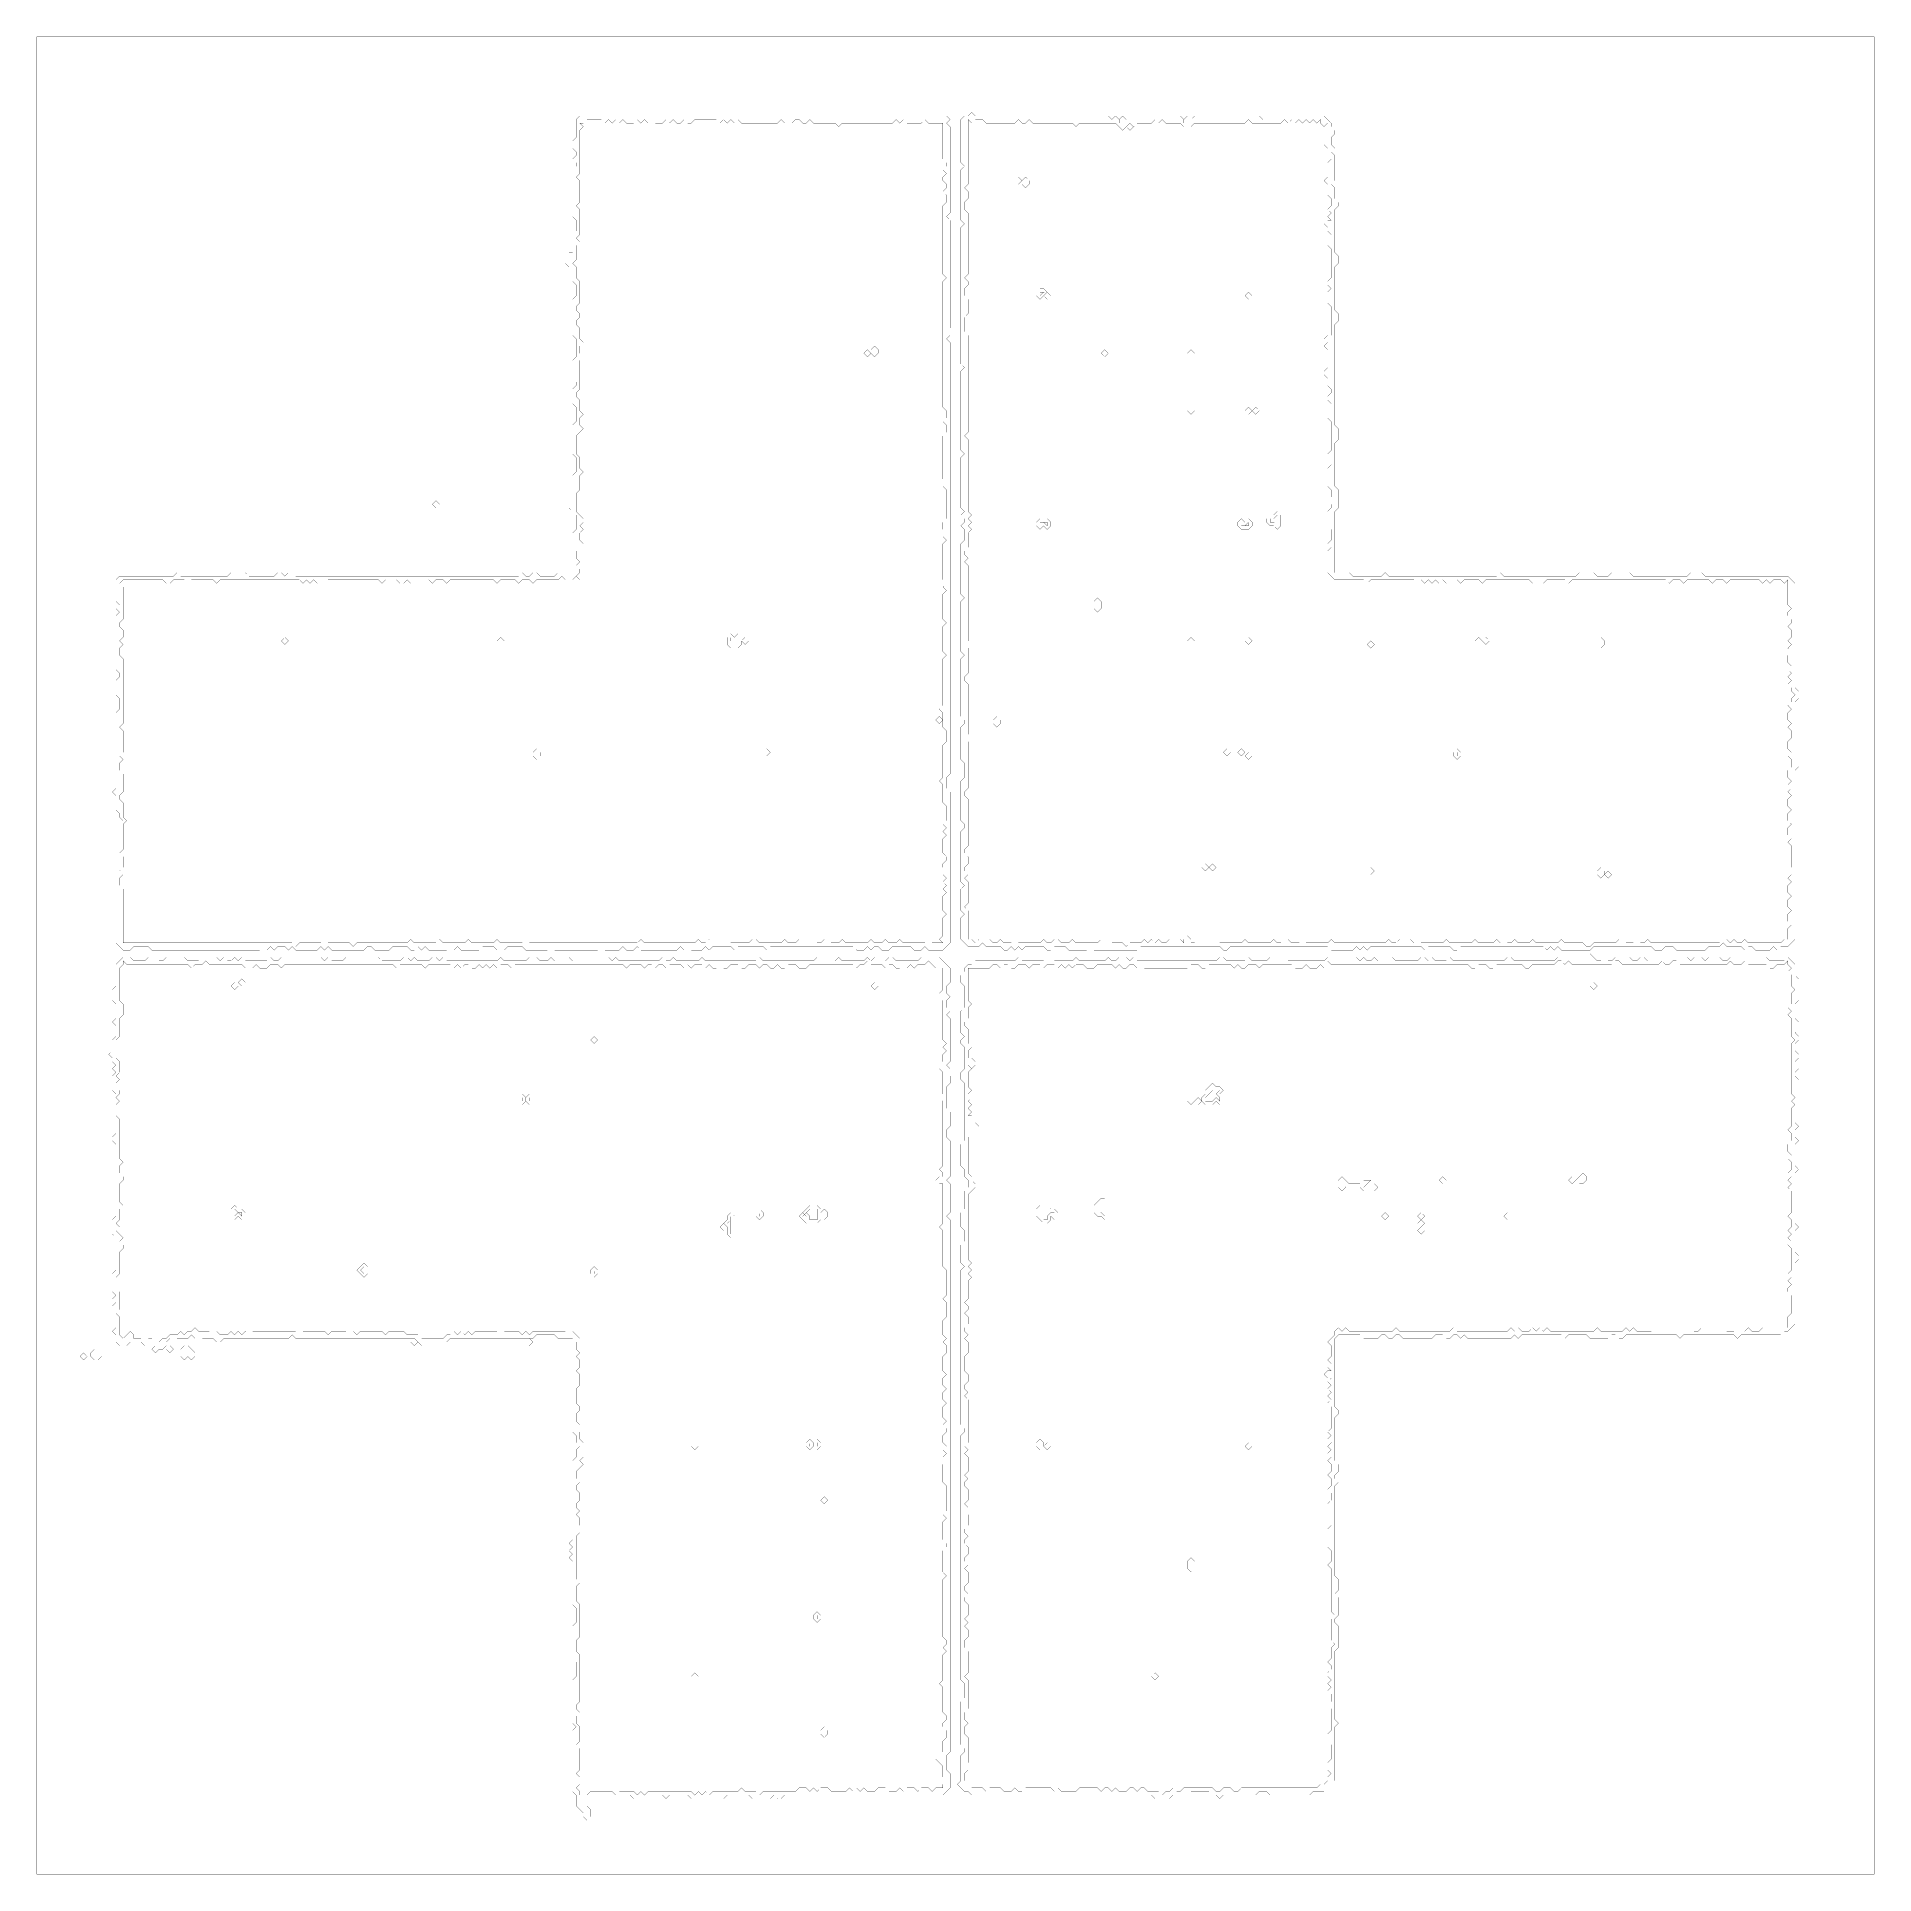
# Model space of a CAD drawing. Header units: metres. Extents: x 0 to 5226, y -5226 to 0.
import ezdxf

# ---------------------------------------------------------------- set-up
doc = ezdxf.new("R2010")
doc.units = ezdxf.units.M
for name, color, linetype in [('conductor', 1, 'Continuous'), ('dielectric', 8, 'Continuous'), ('substrate', 5, 'Continuous')]:
    doc.layers.add(name, color=color, linetype=linetype)

msp = doc.modelspace()

# ---------------------------------------------------------------- linework, layer by layer
at = {"layer": 'conductor', "const_width": 0.5}
for points in [[(1564.7, -235.2), (1554.4, -245.4), (1544.2, -245.4), (1554.4, -255.7), (1544.2, -265.9), (1544.2, -276.1), (1544.2, -286.3), (1544.2, -296.6), (1544.2, -306.8), (1544.2, -317), (1544.2, -327.2), (1544.2, -337.5), (1544.2, -347.7), (1544.2, -357.9), (1544.2, -368.2), (1544.2, -378.4), (1544.2, -388.6), (1534, -398.8), (1544.2, -409.1), (1544.2, -419.3), (1544.2, -429.5), (1544.2, -439.7), (1544.2, -450), (1544.2, -460.2), (1544.2, -470.4), (1534, -480.6), (1544.2, -490.9), (1544.2, -501.1), (1544.2, -511.3), (1544.2, -521.6), (1544.2, -531.8), (1544.2, -542), (1544.2, -552.2), (1544.2, -562.5), (1534, -572.7), (1544.2, -582.9), (1534, -593.1), (1534, -603.4), (1534, -613.6), (1534, -623.8), (1534, -634), (1523.8, -644.3), (1534, -654.5), (1534, -664.7), (1534, -675), (1534, -685.2), (1544.2, -695.4), (1544.2, -705.6), (1544.2, -715.9), (1544.2, -726.1), (1544.2, -736.3), (1544.2, -746.5), (1544.2, -756.8), (1534, -767), (1534, -777.2), (1544.2, -787.4), (1544.2, -797.7), (1534, -807.9), (1534, -818.1), (1544.2, -828.4), (1544.2, -838.6), (1544.2, -848.8), (1544.2, -859), (1554.4, -869.3), (1544.2, -879.5), (1544.2, -889.7), (1544.2, -899.9), (1554.4, -910.2), (1544.2, -920.4), (1544.2, -930.6), (1544.2, -940.8), (1544.2, -951.1), (1544.2, -961.3), (1544.2, -971.5), (1544.2, -981.8), (1544.2, -992), (1544.2, -1002.2), (1534, -1012.4), (1534, -1022.7), (1544.2, -1032.9), (1544.2, -1043.1), (1544.2, -1053.3), (1544.2, -1063.6), (1554.4, -1073.8), (1544.2, -1084), (1544.2, -1094.2), (1544.2, -1104.5), (1554.4, -1114.7), (1544.2, -1124.9), (1534, -1135.1), (1534, -1145.4), (1534, -1155.6), (1534, -1165.8), (1534, -1176.1), (1534, -1186.3), (1544.2, -1196.5), (1544.2, -1206.7), (1544.2, -1217), (1544.2, -1227.2), (1554.4, -1237.4), (1544.2, -1247.6), (1544.2, -1257.9), (1544.2, -1268.1), (1544.2, -1278.3), (1544.2, -1288.5), (1534, -1298.8), (1534, -1309), (1534, -1319.2), (1534, -1329.5), (1534, -1339.7), (1534, -1349.9), (1544.2, -1360.1), (1554.4, -1370.4), (1554.4, -1380.6), (1544.2, -1390.8), (1554.4, -1401), (1544.2, -1411.3), (1544.2, -1421.5), (1544.2, -1431.7), (1554.4, -1441.9), (1544.2, -1452.2), (1534, -1462.4), (1534, -1472.6), (1534, -1482.9), (1544.2, -1493.1), (1534, -1503.3), (1544.2, -1513.5), (1544.2, -1523.8), (1534, -1534), (1523.8, -1544.2), (1513.5, -1534), (1503.3, -1544.2), (1493.1, -1534), (1482.9, -1544.2), (1472.6, -1544.2), (1462.4, -1544.2), (1452.2, -1544.2), (1441.9, -1544.2), (1431.7, -1544.2), (1421.5, -1544.2), (1411.3, -1554.4), (1401, -1544.2), (1390.8, -1544.2), (1380.6, -1544.2), (1370.4, -1554.4), (1360.1, -1544.2), (1349.9, -1544.2), (1339.7, -1544.2), (1329.5, -1544.2), (1319.2, -1544.2), (1309, -1554.4), (1298.8, -1544.2), (1288.5, -1544.2), (1278.3, -1544.2), (1268.1, -1544.2), (1257.9, -1544.2), (1247.6, -1544.2), (1237.4, -1544.2), (1227.2, -1544.2), (1217, -1544.2), (1206.7, -1544.2), (1196.5, -1544.2), (1186.3, -1544.2), (1176.1, -1544.2), (1165.8, -1554.4), (1155.6, -1544.2), (1145.4, -1544.2), (1135.1, -1544.2), (1124.9, -1554.4), (1114.7, -1544.2), (1104.5, -1554.4), (1094.2, -1554.4), (1084, -1554.4), (1073.8, -1554.4), (1063.6, -1554.4), (1053.3, -1544.2), (1043.1, -1554.4), (1032.9, -1554.4), (1022.7, -1544.2), (1012.4, -1554.4), (1002.2, -1554.4), (992, -1544.2), (981.8, -1554.4), (971.5, -1544.2), (961.3, -1544.2), (951.1, -1544.2), (940.8, -1544.2), (930.6, -1544.2), (920.4, -1544.2), (910.2, -1544.2), (899.9, -1544.2), (889.7, -1544.2), (879.5, -1544.2), (869.3, -1544.2), (859, -1544.2), (848.8, -1544.2), (838.6, -1544.2), (828.4, -1544.2), (818.1, -1554.4), (807.9, -1554.4), (797.7, -1554.4), (787.4, -1544.2), (777.2, -1554.4), (767, -1544.2), (756.8, -1554.4), (746.5, -1544.2), (736.3, -1544.2), (726.1, -1544.2), (715.9, -1544.2), (705.6, -1544.2), (695.4, -1544.2), (685.2, -1544.2), (675, -1544.2), (664.7, -1544.2), (654.5, -1544.2), (644.3, -1544.2), (634, -1544.2), (623.8, -1544.2), (613.6, -1544.2), (603.4, -1544.2), (593.1, -1544.2), (582.9, -1544.2), (572.7, -1544.2), (562.5, -1544.2), (552.2, -1544.2), (542, -1544.2), (531.8, -1544.2), (521.6, -1544.2), (511.3, -1554.4), (501.1, -1544.2), (490.9, -1544.2), (480.6, -1544.2), (470.4, -1544.2), (460.2, -1544.2), (450, -1544.2), (439.7, -1544.2), (429.5, -1554.4), (419.3, -1544.2), (409.1, -1544.2), (398.8, -1544.2), (388.6, -1544.2), (378.4, -1554.4), (368.2, -1554.4), (357.9, -1544.2), (347.7, -1544.2), (337.5, -1544.2), (327.2, -1544.2), (317, -1544.2), (306.8, -1544.2), (296.6, -1544.2), (286.3, -1544.2), (276.1, -1544.2), (265.9, -1544.2), (255.7, -1544.2), (245.4, -1544.2), (235.2, -1554.4), (245.4, -1564.7), (245.4, -1574.9), (245.4, -1585.1), (245.4, -1595.3), (245.4, -1605.6), (245.4, -1615.8), (245.4, -1626), (245.4, -1636.2), (245.4, -1646.5), (245.4, -1656.7), (235.2, -1666.9), (235.2, -1677.2), (245.4, -1687.4), (245.4, -1697.6), (245.4, -1707.8), (235.2, -1718.1), (245.4, -1728.3), (235.2, -1738.5), (235.2, -1748.7), (235.2, -1759), (245.4, -1769.2), (245.4, -1779.4), (245.4, -1789.6), (245.4, -1799.9), (245.4, -1810.1), (245.4, -1820.3), (245.4, -1830.6), (245.4, -1840.8), (245.4, -1851), (245.4, -1861.2), (245.4, -1871.5), (245.4, -1881.7), (245.4, -1891.9), (245.4, -1902.1), (245.4, -1912.4), (245.4, -1922.6), (245.4, -1932.8), (245.4, -1943), (245.4, -1953.3), (235.2, -1963.5), (245.4, -1973.7), (245.4, -1984), (245.4, -1994.2), (245.4, -2004.4), (245.4, -2014.6), (245.4, -2024.9), (245.4, -2035.1), (235.2, -2045.3), (245.4, -2055.5), (235.2, -2065.8), (235.2, -2076), (235.2, -2086.2), (245.4, -2096.4), (245.4, -2106.7), (245.4, -2116.9), (245.4, -2127.1), (245.4, -2137.4), (245.4, -2147.6), (235.2, -2157.8), (235.2, -2168), (245.4, -2178.3), (245.4, -2188.5), (245.4, -2198.7), (245.4, -2208.9), (245.4, -2219.2), (255.7, -2229.4), (245.4, -2239.6), (245.4, -2249.8), (245.4, -2260.1), (245.4, -2270.3), (245.4, -2280.5), (245.4, -2290.8), (245.4, -2301), (245.4, -2311.2), (235.2, -2321.4), (245.4, -2331.7), (245.4, -2341.9), (245.4, -2352.1), (245.4, -2362.3), (235.2, -2372.6), (245.4, -2382.8), (235.2, -2393), (235.2, -2403.2), (235.2, -2413.5), (245.4, -2423.7), (245.4, -2433.9), (245.4, -2444.1), (245.4, -2454.4), (245.4, -2464.6), (245.4, -2474.8), (245.4, -2485.1), (245.4, -2495.3), (245.4, -2505.5), (245.4, -2515.7), (245.4, -2526), (245.4, -2536.2), (245.4, -2546.4), (245.4, -2556.6), (245.4, -2566.9), (245.4, -2577.1), (255.7, -2577.1), (265.9, -2577.1), (276.1, -2577.1), (286.3, -2577.1), (296.6, -2577.1), (306.8, -2577.1), (317, -2577.1), (327.2, -2577.1), (337.5, -2577.1), (347.7, -2577.1), (357.9, -2577.1), (368.2, -2577.1), (378.4, -2577.1), (388.6, -2577.1), (398.8, -2577.1), (409.1, -2577.1), (419.3, -2577.1), (429.5, -2577.1), (439.7, -2577.1), (450, -2577.1), (460.2, -2577.1), (470.4, -2577.1), (480.6, -2577.1), (490.9, -2577.1), (501.1, -2577.1), (511.3, -2577.1), (521.6, -2577.1), (531.8, -2577.1), (542, -2577.1), (552.2, -2577.1), (562.5, -2577.1), (572.7, -2577.1), (582.9, -2577.1), (593.1, -2577.1), (603.4, -2577.1), (613.6, -2577.1), (623.8, -2577.1), (634, -2577.1), (644.3, -2577.1), (654.5, -2577.1), (664.7, -2577.1), (675, -2577.1), (685.2, -2577.1), (695.4, -2577.1), (705.6, -2577.1), (715.9, -2577.1), (726.1, -2577.1), (736.3, -2587.3), (746.5, -2577.1), (756.8, -2577.1), (767, -2577.1), (777.2, -2577.1), (787.4, -2577.1), (797.7, -2577.1), (807.9, -2577.1), (818.1, -2566.9), (828.4, -2577.1), (838.6, -2577.1), (848.8, -2577.1), (859, -2577.1), (869.3, -2577.1), (879.5, -2577.1), (889.7, -2577.1), (899.9, -2587.3), (910.2, -2577.1), (920.4, -2577.1), (930.6, -2577.1), (940.8, -2577.1), (951.1, -2577.1), (961.3, -2577.1), (971.5, -2577.1), (981.8, -2577.1), (992, -2577.1), (1002.2, -2577.1), (1012.4, -2577.1), (1022.7, -2577.1), (1032.9, -2577.1), (1043.1, -2577.1), (1053.3, -2577.1), (1063.6, -2566.9), (1073.8, -2577.1), (1084, -2577.1), (1094.2, -2577.1), (1104.5, -2577.1), (1114.7, -2577.1), (1124.9, -2577.1), (1135.1, -2577.1), (1145.4, -2566.9), (1155.6, -2577.1), (1165.8, -2577.1), (1176.1, -2577.1), (1186.3, -2577.1), (1196.5, -2577.1), (1206.7, -2577.1), (1217, -2577.1), (1227.2, -2566.9), (1237.4, -2577.1), (1247.6, -2577.1), (1257.9, -2577.1), (1268.1, -2577.1), (1278.3, -2577.1), (1288.5, -2577.1), (1298.8, -2577.1), (1309, -2566.9), (1319.2, -2577.1), (1329.5, -2577.1), (1339.7, -2577.1), (1349.9, -2577.1), (1360.1, -2577.1), (1370.4, -2577.1), (1380.6, -2577.1), (1390.8, -2566.9), (1401, -2577.1), (1411.3, -2577.1), (1421.5, -2577.1), (1431.7, -2577.1), (1441.9, -2577.1), (1452.2, -2577.1), (1462.4, -2577.1), (1472.6, -2577.1), (1482.9, -2577.1), (1493.1, -2577.1), (1503.3, -2577.1), (1513.5, -2577.1), (1523.8, -2577.1), (1534, -2577.1), (1544.2, -2577.1), (1554.4, -2577.1), (1564.7, -2577.1), (1574.9, -2577.1), (1585.1, -2577.1), (1595.3, -2577.1), (1605.6, -2577.1), (1615.8, -2577.1), (1626, -2577.1), (1636.2, -2577.1), (1646.5, -2577.1), (1656.7, -2577.1), (1666.9, -2577.1), (1677.2, -2577.1), (1687.4, -2577.1), (1697.6, -2577.1), (1707.8, -2577.1), (1718.1, -2566.9), (1728.3, -2577.1), (1738.5, -2577.1), (1748.7, -2577.1), (1759, -2577.1), (1769.2, -2577.1), (1779.4, -2577.1), (1789.6, -2577.1), (1799.9, -2577.1), (1810.1, -2577.1), (1820.3, -2577.1), (1830.6, -2577.1), (1840.8, -2577.1), (1851, -2577.1), (1861.2, -2577.1), (1871.5, -2577.1), (1881.7, -2566.9), (1891.9, -2577.1), (1902.1, -2577.1), (1912.4, -2566.9), (1922.6, -2566.9), (1932.8, -2566.9), (1943, -2566.9), (1953.3, -2566.9), (1963.5, -2566.9), (1973.7, -2577.1), (1984, -2577.1), (1994.2, -2577.1), (2004.4, -2577.1), (2014.6, -2577.1), (2024.9, -2577.1), (2035.1, -2566.9), (2045.3, -2566.9), (2055.5, -2577.1), (2065.8, -2577.1), (2076, -2577.1), (2086.2, -2577.1), (2096.4, -2577.1), (2106.7, -2577.1), (2116.9, -2577.1), (2127.1, -2566.9), (2137.4, -2577.1), (2147.6, -2577.1), (2157.8, -2577.1), (2168, -2566.9), (2178.3, -2566.9), (2188.5, -2566.9), (2198.7, -2566.9), (2208.9, -2566.9), (2219.2, -2577.1), (2229.4, -2577.1), (2239.6, -2566.9), (2249.8, -2566.9), (2260.1, -2577.1), (2270.3, -2577.1), (2280.5, -2577.1), (2290.8, -2566.9), (2301, -2577.1), (2311.2, -2577.1), (2321.4, -2577.1), (2331.7, -2577.1), (2341.9, -2577.1), (2352.1, -2577.1), (2362.3, -2577.1), (2372.6, -2566.9), (2382.8, -2577.1), (2393, -2577.1), (2403.2, -2577.1), (2413.5, -2566.9), (2423.7, -2577.1), (2433.9, -2577.1), (2444.1, -2577.1), (2454.4, -2566.9), (2464.6, -2577.1), (2474.8, -2577.1), (2485.1, -2577.1), (2495.3, -2577.1), (2505.5, -2577.1), (2515.7, -2577.1), (2526, -2577.1), (2536.2, -2566.9), (2546.4, -2577.1), (2556.6, -2577.1), (2566.9, -2577.1), (2577.1, -2577.1), (2566.9, -2566.9), (2577.1, -2556.6), (2577.1, -2546.4), (2577.1, -2536.2), (2577.1, -2526), (2577.1, -2515.7), (2577.1, -2505.5), (2587.3, -2495.3), (2577.1, -2485.1), (2577.1, -2474.8), (2577.1, -2464.6), (2577.1, -2454.4), (2577.1, -2444.1), (2587.3, -2433.9), (2577.1, -2423.7), (2587.3, -2413.5), (2577.1, -2403.2), (2587.3, -2393), (2577.1, -2382.8), (2587.3, -2372.6), (2577.1, -2362.3), (2577.1, -2352.1), (2587.3, -2341.9), (2587.3, -2331.7), (2577.1, -2321.4), (2577.1, -2311.2), (2577.1, -2301), (2577.1, -2290.8), (2577.1, -2280.5), (2587.3, -2270.3), (2577.1, -2260.1), (2587.3, -2249.8), (2577.1, -2239.6), (2587.3, -2229.4), (2587.3, -2219.2), (2587.3, -2208.9), (2587.3, -2198.7), (2587.3, -2188.5), (2577.1, -2178.3), (2577.1, -2168), (2577.1, -2157.8), (2577.1, -2147.6), (2577.1, -2137.4), (2577.1, -2127.1), (2566.9, -2116.9), (2577.1, -2106.7), (2577.1, -2096.4), (2577.1, -2086.2), (2577.1, -2076), (2577.1, -2065.8), (2577.1, -2055.5), (2577.1, -2045.3), (2577.1, -2035.1), (2577.1, -2024.9), (2577.1, -2014.6), (2587.3, -2004.4), (2587.3, -1994.2), (2587.3, -1984), (2587.3, -1973.7), (2577.1, -1963.5), (2577.1, -1953.3), (2577.1, -1943), (2577.1, -1932.8), (2577.1, -1922.6), (2566.9, -1912.4), (2577.1, -1902.1), (2577.1, -1891.9), (2577.1, -1881.7), (2577.1, -1871.5), (2577.1, -1861.2), (2577.1, -1851), (2577.1, -1840.8), (2577.1, -1830.6), (2577.1, -1820.3), (2577.1, -1810.1), (2577.1, -1799.9), (2577.1, -1789.6), (2577.1, -1779.4), (2577.1, -1769.2), (2587.3, -1759), (2577.1, -1748.7), (2577.1, -1738.5), (2577.1, -1728.3), (2577.1, -1718.1), (2577.1, -1707.8), (2577.1, -1697.6), (2577.1, -1687.4), (2577.1, -1677.2), (2587.3, -1666.9), (2577.1, -1656.7), (2577.1, -1646.5), (2577.1, -1636.2), (2577.1, -1626), (2577.1, -1615.8), (2577.1, -1605.6), (2577.1, -1595.3), (2577.1, -1585.1), (2587.3, -1574.9), (2577.1, -1564.7), (2587.3, -1554.4), (2577.1, -1544.2), (2577.1, -1534), (2577.1, -1523.8), (2577.1, -1513.5), (2577.1, -1503.3), (2577.1, -1493.1), (2577.1, -1482.9), (2577.1, -1472.6), (2577.1, -1462.4), (2577.1, -1452.2), (2577.1, -1441.9), (2587.3, -1431.7), (2577.1, -1421.5), (2587.3, -1411.3), (2577.1, -1401), (2577.1, -1390.8), (2577.1, -1380.6), (2587.3, -1370.4), (2587.3, -1360.1), (2587.3, -1349.9), (2587.3, -1339.7), (2587.3, -1329.5), (2587.3, -1319.2), (2587.3, -1309), (2587.3, -1298.8), (2587.3, -1288.5), (2577.1, -1278.3), (2587.3, -1268.1), (2577.1, -1257.9), (2577.1, -1247.6), (2577.1, -1237.4), (2577.1, -1227.2), (2577.1, -1217), (2577.1, -1206.7), (2577.1, -1196.5), (2577.1, -1186.3), (2577.1, -1176.1), (2577.1, -1165.8), (2577.1, -1155.6), (2577.1, -1145.4), (2577.1, -1135.1), (2587.3, -1124.9), (2587.3, -1114.7), (2587.3, -1104.5), (2577.1, -1094.2), (2587.3, -1084), (2587.3, -1073.8), (2587.3, -1063.6), (2577.1, -1053.3), (2577.1, -1043.1), (2577.1, -1032.9), (2577.1, -1022.7), (2577.1, -1012.4), (2577.1, -1002.2), (2577.1, -992), (2577.1, -981.8), (2577.1, -971.5), (2577.1, -961.3), (2577.1, -951.1), (2577.1, -940.8), (2577.1, -930.6), (2577.1, -920.4), (2577.1, -910.2), (2577.1, -899.9), (2577.1, -889.7), (2577.1, -879.5), (2577.1, -869.3), (2577.1, -859), (2577.1, -848.8), (2577.1, -838.6), (2577.1, -828.4), (2577.1, -818.1), (2577.1, -807.9), (2577.1, -797.7), (2577.1, -787.4), (2577.1, -777.2), (2577.1, -767), (2577.1, -756.8), (2577.1, -746.5), (2577.1, -736.3), (2577.1, -726.1), (2577.1, -715.9), (2577.1, -705.6), (2577.1, -695.4), (2587.3, -685.2), (2577.1, -675), (2577.1, -664.7), (2577.1, -654.5), (2577.1, -644.3), (2577.1, -634), (2577.1, -623.8), (2577.1, -613.6), (2577.1, -603.4), (2577.1, -593.1), (2577.1, -582.9), (2577.1, -572.7), (2577.1, -562.5), (2577.1, -552.2), (2577.1, -542), (2577.1, -531.8), (2577.1, -521.6), (2577.1, -511.3), (2577.1, -501.1), (2577.1, -490.9), (2577.1, -480.6), (2587.3, -470.4), (2587.3, -460.2), (2587.3, -450), (2577.1, -439.7), (2587.3, -429.5), (2587.3, -419.3), (2577.1, -409.1), (2577.1, -398.8), (2587.3, -388.6), (2577.1, -378.4), (2587.3, -368.2), (2587.3, -357.9), (2577.1, -347.7), (2577.1, -337.5), (2577.1, -327.2), (2577.1, -317), (2577.1, -306.8), (2577.1, -296.6), (2577.1, -286.3), (2577.1, -276.1), (2577.1, -265.9), (2577.1, -255.7), (2577.1, -245.4), (2566.9, -245.4), (2556.6, -245.4), (2546.4, -245.4), (2536.2, -245.4), (2526, -235.2), (2515.7, -245.4), (2505.5, -245.4), (2495.3, -245.4), (2485.1, -245.4), (2474.8, -245.4), (2464.6, -235.2), (2454.4, -245.4), (2444.1, -235.2), (2433.9, -245.4), (2423.7, -245.4), (2413.5, -245.4), (2403.2, -245.4), (2393, -245.4), (2382.8, -245.4), (2372.6, -245.4), (2362.3, -245.4), (2352.1, -245.4), (2341.9, -245.4), (2331.7, -245.4), (2321.4, -245.4), (2311.2, -245.4), (2301, -245.4), (2290.8, -245.4), (2280.5, -255.7), (2270.3, -245.4), (2260.1, -245.4), (2249.8, -245.4), (2239.6, -245.4), (2229.4, -245.4), (2219.2, -245.4), (2208.9, -245.4), (2198.7, -235.2), (2188.5, -245.4), (2178.3, -245.4), (2168, -235.2), (2157.8, -235.2), (2147.6, -245.4), (2137.4, -235.2), (2127.1, -245.4), (2116.9, -235.2), (2106.7, -245.4), (2096.4, -245.4), (2086.2, -245.4), (2076, -245.4), (2065.8, -245.4), (2055.5, -245.4), (2045.3, -245.4), (2035.1, -245.4), (2024.9, -245.4), (2014.6, -245.4), (2004.4, -245.4), (1994.2, -235.2), (1984, -245.4), (1973.7, -235.2), (1963.5, -245.4), (1953.3, -235.2), (1943, -245.4), (1932.8, -235.2), (1922.6, -235.2), (1912.4, -235.2), (1902.1, -235.2), (1891.9, -235.2), (1881.7, -235.2), (1871.5, -235.2), (1861.2, -245.4), (1851, -245.4), (1840.8, -235.2), (1830.6, -245.4), (1820.3, -245.4), (1810.1, -235.2), (1799.9, -245.4), (1789.6, -235.2), (1779.4, -245.4), (1769.2, -245.4), (1759, -245.4), (1748.7, -235.2), (1738.5, -245.4), (1728.3, -235.2), (1718.1, -245.4), (1707.8, -235.2), (1697.6, -245.4), (1687.4, -245.4), (1677.2, -245.4), (1666.9, -235.2), (1656.7, -245.4), (1646.5, -235.2), (1636.2, -245.4), (1626, -235.2), (1615.8, -245.4), (1605.6, -235.2), (1595.3, -235.2), (1585.1, -235.2), (1574.9, -235.2)], [(2648.7, -235.2), (2648.7, -245.4), (2648.7, -255.7), (2648.7, -265.9), (2648.7, -276.1), (2648.7, -286.3), (2648.7, -296.6), (2648.7, -306.8), (2648.7, -317), (2648.7, -327.2), (2648.7, -337.5), (2648.7, -347.7), (2648.7, -357.9), (2648.7, -368.2), (2648.7, -378.4), (2648.7, -388.6), (2648.7, -398.8), (2648.7, -409.1), (2648.7, -419.3), (2638.5, -429.5), (2648.7, -439.7), (2648.7, -450), (2648.7, -460.2), (2638.5, -470.4), (2638.5, -480.6), (2638.5, -490.9), (2648.7, -501.1), (2648.7, -511.3), (2648.7, -521.6), (2648.7, -531.8), (2648.7, -542), (2648.7, -552.2), (2648.7, -562.5), (2648.7, -572.7), (2648.7, -582.9), (2648.7, -593.1), (2648.7, -603.4), (2648.7, -613.6), (2648.7, -623.8), (2648.7, -634), (2648.7, -644.3), (2648.7, -654.5), (2648.7, -664.7), (2648.7, -675), (2638.5, -685.2), (2648.7, -695.4), (2648.7, -705.6), (2638.5, -715.9), (2638.5, -726.1), (2638.5, -736.3), (2648.7, -746.5), (2648.7, -756.8), (2648.7, -767), (2648.7, -777.2), (2648.7, -787.4), (2638.5, -797.7), (2638.5, -807.9), (2638.5, -818.1), (2638.5, -828.4), (2638.5, -838.6), (2648.7, -848.8), (2648.7, -859), (2648.7, -869.3), (2648.7, -879.5), (2648.7, -889.7), (2648.7, -899.9), (2648.7, -910.2), (2648.7, -920.4), (2648.7, -930.6), (2648.7, -940.8), (2648.7, -951.1), (2648.7, -961.3), (2648.7, -971.5), (2648.7, -981.8), (2648.7, -992), (2648.7, -1002.2), (2648.7, -1012.4), (2648.7, -1022.7), (2648.7, -1032.9), (2648.7, -1043.1), (2648.7, -1053.3), (2648.7, -1063.6), (2648.7, -1073.8), (2648.7, -1084), (2648.7, -1094.2), (2648.7, -1104.5), (2648.7, -1114.7), (2648.7, -1124.9), (2638.5, -1135.1), (2648.7, -1145.4), (2648.7, -1155.6), (2648.7, -1165.8), (2648.7, -1176.1), (2648.7, -1186.3), (2648.7, -1196.5), (2648.7, -1206.7), (2648.7, -1217), (2648.7, -1227.2), (2648.7, -1237.4), (2648.7, -1247.6), (2648.7, -1257.9), (2648.7, -1268.1), (2648.7, -1278.3), (2648.7, -1288.5), (2648.7, -1298.8), (2648.7, -1309), (2648.7, -1319.2), (2648.7, -1329.5), (2648.7, -1339.7), (2648.7, -1349.9), (2658.9, -1360.1), (2648.7, -1370.4), (2658.9, -1380.6), (2648.7, -1390.8), (2658.9, -1401), (2648.7, -1411.3), (2648.7, -1421.5), (2648.7, -1431.7), (2648.7, -1441.9), (2648.7, -1452.2), (2638.5, -1462.4), (2638.5, -1472.6), (2648.7, -1482.9), (2638.5, -1493.1), (2648.7, -1503.3), (2648.7, -1513.5), (2648.7, -1523.8), (2648.7, -1534), (2648.7, -1544.2), (2648.7, -1554.4), (2648.7, -1564.7), (2648.7, -1574.9), (2648.7, -1585.1), (2648.7, -1595.3), (2648.7, -1605.6), (2648.7, -1615.8), (2648.7, -1626), (2648.7, -1636.2), (2648.7, -1646.5), (2648.7, -1656.7), (2648.7, -1666.9), (2648.7, -1677.2), (2648.7, -1687.4), (2648.7, -1697.6), (2648.7, -1707.8), (2648.7, -1718.1), (2658.9, -1728.3), (2648.7, -1738.5), (2648.7, -1748.7), (2648.7, -1759), (2648.7, -1769.2), (2648.7, -1779.4), (2648.7, -1789.6), (2648.7, -1799.9), (2648.7, -1810.1), (2638.5, -1820.3), (2638.5, -1830.6), (2648.7, -1840.8), (2648.7, -1851), (2648.7, -1861.2), (2648.7, -1871.5), (2648.7, -1881.7), (2648.7, -1891.9), (2648.7, -1902.1), (2648.7, -1912.4), (2648.7, -1922.6), (2648.7, -1932.8), (2648.7, -1943), (2648.7, -1953.3), (2648.7, -1963.5), (2648.7, -1973.7), (2648.7, -1984), (2638.5, -1994.2), (2648.7, -2004.4), (2648.7, -2014.6), (2648.7, -2024.9), (2648.7, -2035.1), (2648.7, -2045.3), (2648.7, -2055.5), (2648.7, -2065.8), (2648.7, -2076), (2648.7, -2086.2), (2648.7, -2096.4), (2648.7, -2106.7), (2648.7, -2116.9), (2648.7, -2127.1), (2648.7, -2137.4), (2638.5, -2147.6), (2638.5, -2157.8), (2648.7, -2168), (2648.7, -2178.3), (2648.7, -2188.5), (2648.7, -2198.7), (2648.7, -2208.9), (2648.7, -2219.2), (2648.7, -2229.4), (2648.7, -2239.6), (2648.7, -2249.8), (2648.7, -2260.1), (2648.7, -2270.3), (2648.7, -2280.5), (2648.7, -2290.8), (2648.7, -2301), (2638.5, -2311.2), (2638.5, -2321.4), (2648.7, -2331.7), (2648.7, -2341.9), (2648.7, -2352.1), (2638.5, -2362.3), (2638.5, -2372.6), (2648.7, -2382.8), (2638.5, -2393), (2648.7, -2403.2), (2648.7, -2413.5), (2648.7, -2423.7), (2648.7, -2433.9), (2648.7, -2444.1), (2648.7, -2454.4), (2648.7, -2464.6), (2638.5, -2474.8), (2648.7, -2485.1), (2648.7, -2495.3), (2648.7, -2505.5), (2648.7, -2515.7), (2648.7, -2526), (2648.7, -2536.2), (2648.7, -2546.4), (2648.7, -2556.6), (2648.7, -2566.9), (2658.9, -2566.9), (2669.1, -2577.1), (2679.4, -2566.9), (2689.6, -2566.9), (2699.8, -2566.9), (2710, -2566.9), (2720.3, -2577.1), (2730.5, -2577.1), (2740.7, -2566.9), (2750.9, -2577.1), (2761.2, -2577.1), (2771.4, -2577.1), (2781.6, -2566.9), (2791.9, -2577.1), (2802.1, -2577.1), (2812.3, -2577.1), (2822.5, -2577.1), (2832.8, -2577.1), (2843, -2577.1), (2853.2, -2577.1), (2863.4, -2566.9), (2873.7, -2577.1), (2883.9, -2577.1), (2894.1, -2566.9), (2904.3, -2566.9), (2914.6, -2577.1), (2924.8, -2577.1), (2935, -2577.1), (2945.2, -2566.9), (2955.5, -2577.1), (2965.7, -2577.1), (2975.9, -2577.1), (2986.2, -2577.1), (2996.4, -2577.1), (3006.6, -2577.1), (3016.8, -2577.1), (3027.1, -2566.9), (3037.3, -2577.1), (3047.5, -2587.3), (3057.7, -2577.1), (3068, -2577.1), (3078.2, -2577.1), (3088.4, -2577.1), (3098.6, -2587.3), (3108.9, -2577.1), (3119.1, -2577.1), (3129.3, -2577.1), (3139.6, -2577.1), (3149.8, -2566.9), (3160, -2577.1), (3170.2, -2566.9), (3180.5, -2577.1), (3190.7, -2566.9), (3200.9, -2577.1), (3211.1, -2577.1), (3221.4, -2566.9), (3231.6, -2566.9), (3241.8, -2566.9), (3252, -2566.9), (3262.3, -2577.1), (3262.3, -2566.9), (3272.5, -2556.6), (3282.7, -2566.9), (3282.7, -2577.1), (3293, -2577.1), (3303.2, -2566.9), (3313.4, -2566.9), (3323.6, -2566.9), (3333.9, -2566.9), (3344.1, -2566.9), (3354.3, -2566.9), (3364.5, -2577.1), (3374.8, -2577.1), (3385, -2577.1), (3395.2, -2577.1), (3405.4, -2577.1), (3415.7, -2577.1), (3425.9, -2577.1), (3436.1, -2566.9), (3446.4, -2577.1), (3456.6, -2577.1), (3466.8, -2577.1), (3477, -2577.1), (3487.3, -2577.1), (3497.5, -2577.1), (3507.7, -2577.1), (3517.9, -2566.9), (3528.2, -2577.1), (3538.4, -2577.1), (3548.6, -2566.9), (3558.8, -2566.9), (3569.1, -2577.1), (3579.3, -2577.1), (3589.5, -2577.1), (3599.8, -2566.9), (3610, -2577.1), (3620.2, -2577.1), (3630.4, -2577.1), (3640.7, -2577.1), (3650.9, -2577.1), (3661.1, -2577.1), (3671.3, -2577.1), (3681.6, -2566.9), (3691.8, -2577.1), (3702, -2577.1), (3712.2, -2577.1), (3722.5, -2577.1), (3732.7, -2577.1), (3742.9, -2577.1), (3753.1, -2577.1), (3763.4, -2577.1), (3773.6, -2577.1), (3783.8, -2577.1), (3794.1, -2577.1), (3804.3, -2577.1), (3814.5, -2577.1), (3824.7, -2577.1), (3835, -2577.1), (3845.2, -2566.9), (3855.4, -2577.1), (3865.6, -2577.1), (3875.9, -2566.9), (3886.1, -2566.9), (3896.3, -2566.9), (3906.5, -2566.9), (3916.8, -2577.1), (3927, -2566.9), (3937.2, -2577.1), (3947.5, -2577.1), (3957.7, -2577.1), (3967.9, -2577.1), (3978.1, -2577.1), (3988.4, -2577.1), (3998.6, -2577.1), (4008.8, -2566.9), (4019, -2577.1), (4029.3, -2577.1), (4039.5, -2577.1), (4049.7, -2577.1), (4059.9, -2577.1), (4070.2, -2577.1), (4080.4, -2577.1), (4090.6, -2566.9), (4100.9, -2577.1), (4111.1, -2577.1), (4121.3, -2577.1), (4131.5, -2577.1), (4141.8, -2577.1), (4152, -2566.9), (4162.2, -2577.1), (4172.4, -2566.9), (4182.7, -2577.1), (4192.9, -2577.1), (4203.1, -2566.9), (4213.3, -2577.1), (4223.6, -2577.1), (4233.8, -2577.1), (4244, -2577.1), (4254.2, -2566.9), (4264.5, -2577.1), (4274.7, -2577.1), (4284.9, -2577.1), (4295.2, -2577.1), (4305.4, -2577.1), (4315.6, -2577.1), (4325.8, -2577.1), (4336.1, -2566.9), (4346.3, -2577.1), (4356.5, -2577.1), (4366.7, -2577.1), (4377, -2577.1), (4387.2, -2577.1), (4397.4, -2577.1), (4407.6, -2587.3), (4417.9, -2587.3), (4428.1, -2577.1), (4438.3, -2577.1), (4448.6, -2577.1), (4458.8, -2577.1), (4469, -2577.1), (4479.2, -2577.1), (4489.5, -2577.1), (4499.7, -2566.9), (4509.9, -2566.9), (4520.1, -2577.1), (4530.4, -2577.1), (4540.6, -2577.1), (4550.8, -2566.9), (4561, -2577.1), (4571.3, -2577.1), (4581.5, -2566.9), (4591.7, -2577.1), (4602, -2577.1), (4612.2, -2577.1), (4622.4, -2577.1), (4632.6, -2577.1), (4642.9, -2577.1), (4653.1, -2577.1), (4663.3, -2577.1), (4673.5, -2577.1), (4683.8, -2577.1), (4694, -2577.1), (4704.2, -2577.1), (4714.4, -2577.1), (4724.7, -2577.1), (4734.9, -2577.1), (4745.1, -2577.1), (4755.4, -2577.1), (4765.6, -2577.1), (4775.8, -2577.1), (4786, -2577.1), (4796.3, -2566.9), (4806.5, -2566.9), (4816.7, -2577.1), (4826.9, -2566.9), (4837.2, -2577.1), (4847.4, -2577.1), (4857.6, -2566.9), (4867.8, -2577.1), (4878.1, -2577.1), (4888.3, -2577.1), (4898.5, -2577.1), (4908.8, -2577.1), (4919, -2577.1), (4929.2, -2577.1), (4939.4, -2577.1), (4949.7, -2577.1), (4959.9, -2577.1), (4970.1, -2566.9), (4980.3, -2566.9), (4980.3, -2556.6), (4980.3, -2546.4), (4980.3, -2536.2), (4990.6, -2526), (4980.3, -2515.7), (4980.3, -2505.5), (4980.3, -2495.3), (4990.6, -2485.1), (4980.3, -2474.8), (4980.3, -2464.6), (4980.3, -2454.4), (4990.6, -2444.1), (4980.3, -2433.9), (4980.3, -2423.7), (4980.3, -2413.5), (4990.6, -2403.2), (4980.3, -2393), (4990.6, -2382.8), (4980.3, -2372.6), (4990.6, -2362.3), (4990.6, -2352.1), (4990.6, -2341.9), (4990.6, -2331.7), (4990.6, -2321.4), (4990.6, -2311.2), (4990.6, -2301), (4980.3, -2290.8), (4990.6, -2280.5), (4980.3, -2270.3), (4980.3, -2260.1), (4980.3, -2249.8), (4990.6, -2239.6), (4980.3, -2229.4), (4980.3, -2219.2), (4980.3, -2208.9), (4990.6, -2198.7), (4980.3, -2188.5), (4980.3, -2178.3), (4980.3, -2168), (4990.6, -2157.8), (4980.3, -2147.6), (4990.6, -2137.4), (4980.3, -2127.1), (4990.6, -2116.9), (4980.3, -2106.7), (4980.3, -2096.4), (4980.3, -2086.2), (4990.6, -2076), (4990.6, -2065.8), (4990.6, -2055.5), (4980.3, -2045.3), (4990.6, -2035.1), (4980.3, -2024.9), (4980.3, -2014.6), (4980.3, -2004.4), (4990.6, -1994.2), (4990.6, -1984), (4990.6, -1973.7), (4980.3, -1963.5), (4990.6, -1953.3), (4980.3, -1943), (4980.3, -1932.8), (4980.3, -1922.6), (4990.6, -1912.4), (4980.3, -1902.1), (4990.6, -1891.9), (4990.6, -1881.7), (5000.8, -1871.5), (4990.6, -1861.2), (4990.6, -1851), (4980.3, -1840.8), (4990.6, -1830.6), (4980.3, -1820.3), (4990.6, -1810.1), (4980.3, -1799.9), (4990.6, -1789.6), (4980.3, -1779.4), (4980.3, -1769.2), (4980.3, -1759), (4990.6, -1748.7), (4980.3, -1738.5), (4990.6, -1728.3), (4980.3, -1718.1), (4990.6, -1707.8), (4990.6, -1697.6), (4990.6, -1687.4), (4980.3, -1677.2), (4990.6, -1666.9), (4990.6, -1656.7), (4980.3, -1646.5), (4980.3, -1636.2), (4990.6, -1626), (4980.3, -1615.8), (4980.3, -1605.6), (4980.3, -1595.3), (4980.3, -1585.1), (4980.3, -1574.9), (4980.3, -1564.7), (4980.3, -1554.4), (4980.3, -1544.2), (4970.1, -1554.4), (4959.9, -1544.2), (4949.7, -1544.2), (4939.4, -1544.2), (4929.2, -1554.4), (4919, -1544.2), (4908.8, -1554.4), (4898.5, -1544.2), (4888.3, -1544.2), (4878.1, -1544.2), (4867.8, -1544.2), (4857.6, -1544.2), (4847.4, -1544.2), (4837.2, -1544.2), (4826.9, -1544.2), (4816.7, -1544.2), (4806.5, -1554.4), (4796.3, -1544.2), (4786, -1544.2), (4775.8, -1544.2), (4765.6, -1554.4), (4755.4, -1544.2), (4745.1, -1544.2), (4734.9, -1544.2), (4724.7, -1544.2), (4714.4, -1544.2), (4704.2, -1544.2), (4694, -1544.2), (4683.8, -1554.4), (4673.5, -1544.2), (4663.3, -1544.2), (4653.1, -1544.2), (4642.9, -1554.4), (4632.6, -1544.2), (4622.4, -1544.2), (4612.2, -1544.2), (4602, -1544.2), (4591.7, -1544.2), (4581.5, -1544.2), (4571.3, -1544.2), (4561, -1544.2), (4550.8, -1544.2), (4540.6, -1544.2), (4530.4, -1544.2), (4520.1, -1544.2), (4509.9, -1544.2), (4499.7, -1544.2), (4489.5, -1544.2), (4479.2, -1544.2), (4469, -1544.2), (4458.8, -1544.2), (4448.6, -1544.2), (4438.3, -1544.2), (4428.1, -1544.2), (4417.9, -1544.2), (4407.6, -1544.2), (4397.4, -1544.2), (4387.2, -1544.2), (4377, -1544.2), (4366.7, -1544.2), (4356.5, -1554.4), (4346.3, -1544.2), (4336.1, -1544.2), (4325.8, -1544.2), (4315.6, -1544.2), (4305.4, -1544.2), (4295.2, -1544.2), (4284.9, -1554.4), (4274.7, -1554.4), (4264.5, -1554.4), (4254.2, -1554.4), (4244, -1544.2), (4233.8, -1544.2), (4223.6, -1544.2), (4213.3, -1544.2), (4203.1, -1544.2), (4192.9, -1544.2), (4182.7, -1544.2), (4172.4, -1544.2), (4162.2, -1544.2), (4152, -1544.2), (4141.8, -1544.2), (4131.5, -1544.2), (4121.3, -1544.2), (4111.1, -1554.4), (4100.9, -1544.2), (4090.6, -1544.2), (4080.4, -1544.2), (4070.2, -1544.2), (4059.9, -1544.2), (4049.7, -1554.4), (4039.5, -1544.2), (4029.3, -1554.4), (4019, -1554.4), (4008.8, -1554.4), (3998.6, -1544.2), (3988.4, -1554.4), (3978.1, -1544.2), (3967.9, -1554.4), (3957.7, -1544.2), (3947.5, -1554.4), (3937.2, -1544.2), (3927, -1554.4), (3916.8, -1544.2), (3906.5, -1544.2), (3896.3, -1544.2), (3886.1, -1544.2), (3875.9, -1544.2), (3865.6, -1544.2), (3855.4, -1544.2), (3845.2, -1544.2), (3835, -1544.2), (3824.7, -1544.2), (3814.5, -1544.2), (3804.3, -1544.2), (3794.1, -1544.2), (3783.8, -1554.4), (3773.6, -1544.2), (3763.4, -1544.2), (3753.1, -1544.2), (3742.9, -1544.2), (3732.7, -1544.2), (3722.5, -1544.2), (3712.2, -1544.2), (3702, -1544.2), (3691.8, -1544.2), (3681.6, -1534), (3671.3, -1523.8), (3671.3, -1513.5), (3671.3, -1503.3), (3671.3, -1493.1), (3671.3, -1482.9), (3671.3, -1472.6), (3671.3, -1462.4), (3681.6, -1452.2), (3671.3, -1441.9), (3681.6, -1431.7), (3681.6, -1421.5), (3681.6, -1411.3), (3681.6, -1401), (3671.3, -1390.8), (3671.3, -1380.6), (3671.3, -1370.4), (3671.3, -1360.1), (3671.3, -1349.9), (3681.6, -1339.7), (3681.6, -1329.5), (3691.8, -1319.2), (3681.6, -1309), (3681.6, -1298.8), (3681.6, -1288.5), (3671.3, -1278.3), (3671.3, -1268.1), (3671.3, -1257.9), (3671.3, -1247.6), (3671.3, -1237.4), (3671.3, -1227.2), (3681.6, -1217), (3671.3, -1206.7), (3671.3, -1196.5), (3671.3, -1186.3), (3681.6, -1176.1), (3681.6, -1165.8), (3681.6, -1155.6), (3681.6, -1145.4), (3681.6, -1135.1), (3681.6, -1124.9), (3681.6, -1114.7), (3681.6, -1104.5), (3681.6, -1094.2), (3671.3, -1084), (3671.3, -1073.8), (3671.3, -1063.6), (3671.3, -1053.3), (3681.6, -1043.1), (3671.3, -1032.9), (3671.3, -1022.7), (3681.6, -1012.4), (3681.6, -1002.2), (3671.3, -992), (3671.3, -981.8), (3671.3, -971.5), (3661.1, -961.3), (3661.1, -951.1), (3671.3, -940.8), (3671.3, -930.6), (3671.3, -920.4), (3671.3, -910.2), (3671.3, -899.9), (3671.3, -889.7), (3661.1, -879.5), (3671.3, -869.3), (3661.1, -859), (3671.3, -848.8), (3681.6, -848.8), (3681.6, -838.6), (3681.6, -828.4), (3681.6, -818.1), (3681.6, -807.9), (3681.6, -797.7), (3681.6, -787.4), (3681.6, -777.2), (3681.6, -767), (3671.3, -756.8), (3671.3, -746.5), (3671.3, -736.3), (3671.3, -726.1), (3681.6, -715.9), (3671.3, -705.6), (3671.3, -695.4), (3681.6, -685.2), (3681.6, -675), (3681.6, -664.7), (3681.6, -654.5), (3681.6, -644.3), (3681.6, -634), (3681.6, -623.8), (3681.6, -613.6), (3681.6, -603.4), (3671.3, -593.1), (3671.3, -582.9), (3671.3, -572.7), (3681.6, -562.5), (3671.3, -552.2), (3671.3, -542), (3661.1, -531.8), (3671.3, -521.6), (3681.6, -521.6), (3671.3, -511.3), (3681.6, -501.1), (3671.3, -490.9), (3681.6, -480.6), (3681.6, -470.4), (3681.6, -460.2), (3671.3, -450), (3671.3, -439.7), (3671.3, -429.5), (3671.3, -419.3), (3661.1, -409.1), (3671.3, -398.8), (3671.3, -388.6), (3671.3, -378.4), (3671.3, -368.2), (3671.3, -357.9), (3681.6, -347.7), (3671.3, -337.5), (3671.3, -327.2), (3671.3, -317), (3661.1, -306.8), (3661.1, -296.6), (3661.1, -286.3), (3671.3, -276.1), (3671.3, -265.9), (3671.3, -255.7), (3671.3, -245.4), (3661.1, -255.7), (3650.9, -245.4), (3650.9, -235.2), (3640.7, -245.4), (3630.4, -235.2), (3620.2, -245.4), (3610, -235.2), (3599.8, -245.4), (3589.5, -235.2), (3579.3, -245.4), (3569.1, -235.2), (3558.8, -245.4), (3548.6, -235.2), (3538.4, -245.4), (3528.2, -245.4), (3517.9, -245.4), (3507.7, -245.4), (3497.5, -245.4), (3487.3, -245.4), (3477, -245.4), (3466.8, -245.4), (3456.6, -245.4), (3446.4, -235.2), (3436.1, -245.4), (3425.9, -245.4), (3415.7, -245.4), (3405.4, -245.4), (3395.2, -245.4), (3385, -245.4), (3374.8, -245.4), (3364.5, -245.4), (3354.3, -245.4), (3344.1, -245.4), (3333.9, -245.4), (3323.6, -245.4), (3313.4, -245.4), (3303.2, -245.4), (3293, -245.4), (3282.7, -255.7), (3272.5, -255.7), (3262.3, -255.7), (3252, -245.4), (3241.8, -245.4), (3231.6, -245.4), (3221.4, -245.4), (3211.1, -245.4), (3200.9, -235.2), (3190.7, -245.4), (3180.5, -235.2), (3170.2, -245.4), (3160, -245.4), (3149.8, -245.4), (3139.6, -245.4), (3129.3, -245.4), (3119.1, -255.7), (3108.9, -245.4), (3098.6, -255.7), (3088.4, -265.9), (3078.2, -255.7), (3068, -245.4), (3057.7, -245.4), (3047.5, -245.4), (3037.3, -245.4), (3027.1, -245.4), (3016.8, -245.4), (3006.6, -245.4), (2996.4, -245.4), (2986.2, -245.4), (2975.9, -245.4), (2965.7, -245.4), (2955.5, -255.7), (2945.2, -245.4), (2935, -245.4), (2924.8, -245.4), (2914.6, -245.4), (2904.3, -245.4), (2894.1, -245.4), (2883.9, -245.4), (2873.7, -245.4), (2863.4, -245.4), (2853.2, -245.4), (2843, -245.4), (2832.8, -245.4), (2822.5, -235.2), (2812.3, -245.4), (2802.1, -245.4), (2791.9, -235.2), (2781.6, -245.4), (2771.4, -245.4), (2761.2, -245.4), (2750.9, -245.4), (2740.7, -245.4), (2730.5, -245.4), (2720.3, -245.4), (2710, -245.4), (2699.8, -245.4), (2689.6, -235.2), (2679.4, -235.2), (2669.1, -235.2), (2658.9, -245.4)], [(3098.6, -255.7), (3108.9, -245.4), (3119.1, -255.7), (3108.9, -265.9)], [(2781.6, -409.1), (2791.9, -398.8), (2802.1, -409.1), (2791.9, -419.3)], [(2802.1, -409.1), (2812.3, -398.8), (2822.5, -409.1), (2822.5, -419.3), (2812.3, -429.5), (2802.1, -419.3)], [(2843, -726.1), (2853.2, -715.9), (2863.4, -715.9), (2873.7, -726.1), (2863.4, -736.3), (2853.2, -746.5), (2843, -736.3)], [(2863.4, -736.3), (2873.7, -726.1), (2883.9, -736.3), (2873.7, -746.5)], [(3436.1, -736.3), (3446.4, -726.1), (3456.6, -736.3), (3446.4, -746.5)], [(2372.6, -889.7), (2382.8, -879.5), (2393, -889.7), (2393, -899.9), (2382.8, -910.2), (2372.6, -899.9)], [(2352.1, -899.9), (2362.3, -889.7), (2372.6, -899.9), (2362.3, -910.2)], [(3027.1, -899.9), (3037.3, -889.7), (3047.5, -899.9), (3037.3, -910.2)], [(3272.5, -899.9), (3282.7, -889.7), (3293, -899.9), (3282.7, -910.2)], [(3272.5, -1063.6), (3282.7, -1053.3), (3293, -1063.6), (3282.7, -1073.8)], [(3436.1, -1063.6), (3446.4, -1053.3), (3456.6, -1063.6), (3446.4, -1073.8)], [(3456.6, -1063.6), (3466.8, -1053.3), (3477, -1063.6), (3466.8, -1073.8)], [(3517.9, -1360.1), (3528.2, -1349.9), (3538.4, -1360.1), (3538.4, -1370.4), (3538.4, -1380.6), (3538.4, -1390.8), (3528.2, -1401), (3517.9, -1390.8), (3507.7, -1390.8), (3497.5, -1380.6), (3497.5, -1370.4), (3507.7, -1360.1)], [(2843, -1380.6), (2853.2, -1370.4), (2863.4, -1370.4), (2873.7, -1370.4), (2883.9, -1380.6), (2883.9, -1390.8), (2873.7, -1401), (2863.4, -1390.8), (2853.2, -1401), (2843, -1390.8)], [(3415.7, -1380.6), (3425.9, -1370.4), (3436.1, -1380.6), (3446.4, -1370.4), (3456.6, -1380.6), (3456.6, -1390.8), (3446.4, -1401), (3436.1, -1401), (3425.9, -1401), (3415.7, -1390.8)], [(1534, -1534), (1544.2, -1523.8), (1554.4, -1534), (1544.2, -1544.2)], [(3006.6, -1605.6), (3016.8, -1595.3), (3027.1, -1605.6), (3027.1, -1615.8), (3027.1, -1626), (3016.8, -1636.2), (3006.6, -1626), (3006.6, -1615.8)], [(695.4, -1718.1), (705.6, -1707.8), (715.9, -1718.1), (705.6, -1728.3)], [(1309, -1718.1), (1319.2, -1707.8), (1329.5, -1718.1), (1319.2, -1728.3)], [(1963.5, -1707.8), (1973.7, -1697.6), (1984, -1707.8), (1984, -1718.1), (1984, -1707.8), (1994.2, -1697.6), (2004.4, -1697.6), (2014.6, -1707.8), (2004.4, -1718.1), (2004.4, -1728.3), (1994.2, -1738.5), (1984, -1738.5), (1973.7, -1738.5), (1963.5, -1728.3), (1963.5, -1718.1)], [(2004.4, -1718.1), (2014.6, -1707.8), (2024.9, -1718.1), (2014.6, -1728.3)], [(3272.5, -1718.1), (3282.7, -1707.8), (3293, -1718.1), (3282.7, -1728.3)], [(3436.1, -1718.1), (3446.4, -1707.8), (3456.6, -1718.1), (3446.4, -1728.3)], [(3783.8, -1728.3), (3794.1, -1718.1), (3804.3, -1728.3), (3794.1, -1738.5)], [(4090.6, -1718.1), (4100.9, -1707.8), (4111.1, -1718.1), (4100.9, -1728.3)], [(4111.1, -1718.1), (4121.3, -1707.8), (4131.5, -1718.1), (4121.3, -1728.3)], [(4438.3, -1718.1), (4448.6, -1707.8), (4458.8, -1718.1), (4458.8, -1728.3), (4448.6, -1738.5), (4438.3, -1728.3)], [(2556.6, -1943), (2566.9, -1932.8), (2577.1, -1943), (2566.9, -1953.3)], [(2720.3, -1943), (2730.5, -1932.8), (2740.7, -1943), (2740.7, -1953.3), (2730.5, -1963.5), (2720.3, -1953.3)], [(1411.3, -2035.1), (1421.5, -2024.9), (1431.7, -2035.1), (1431.7, -2045.3), (1421.5, -2055.5), (1411.3, -2045.3)], [(2065.8, -2035.1), (2076, -2024.9), (2086.2, -2035.1), (2076, -2045.3)], [(3374.8, -2035.1), (3385, -2024.9), (3395.2, -2035.1), (3385, -2045.3)], [(3415.7, -2035.1), (3425.9, -2024.9), (3436.1, -2035.1), (3425.9, -2045.3)], [(3436.1, -2045.3), (3446.4, -2035.1), (3456.6, -2045.3), (3446.4, -2055.5)], [(4029.3, -2035.1), (4039.5, -2024.9), (4049.7, -2035.1), (4049.7, -2045.3), (4039.5, -2055.5), (4029.3, -2045.3)], [(3313.4, -2362.3), (3323.6, -2352.1), (3333.9, -2362.3), (3323.6, -2372.6)], [(3333.9, -2362.3), (3344.1, -2352.1), (3354.3, -2362.3), (3344.1, -2372.6)], [(3783.8, -2372.6), (3794.1, -2362.3), (3804.3, -2372.6), (3794.1, -2382.8)], [(4438.3, -2372.6), (4448.6, -2362.3), (4458.8, -2372.6), (4458.8, -2382.8), (4448.6, -2393), (4438.3, -2382.8)], [(4458.8, -2382.8), (4469, -2372.6), (4479.2, -2382.8), (4469, -2393)], [(245.4, -2628.2), (245.4, -2638.5), (235.2, -2648.7), (235.2, -2658.9), (235.2, -2669.1), (235.2, -2679.4), (235.2, -2689.6), (235.2, -2699.8), (235.2, -2710), (235.2, -2720.3), (235.2, -2730.5), (235.2, -2740.7), (245.4, -2750.9), (245.4, -2761.2), (245.4, -2771.4), (245.4, -2781.6), (235.2, -2791.9), (235.2, -2802.1), (235.2, -2812.3), (235.2, -2822.5), (235.2, -2832.8), (235.2, -2843), (225, -2853.2), (225, -2863.4), (225, -2873.7), (225, -2883.9), (225, -2894.1), (225, -2904.3), (235.2, -2914.6), (235.2, -2924.8), (235.2, -2935), (235.2, -2945.2), (225, -2955.5), (235.2, -2965.7), (225, -2975.9), (225, -2986.2), (235.2, -2996.4), (235.2, -3006.6), (225, -3016.8), (235.2, -3027.1), (225, -3037.3), (225, -3047.5), (225, -3057.7), (225, -3068), (235.2, -3078.2), (235.2, -3088.4), (235.2, -3098.6), (235.2, -3108.9), (235.2, -3119.1), (235.2, -3129.3), (235.2, -3139.6), (235.2, -3149.8), (235.2, -3160), (235.2, -3170.2), (235.2, -3180.5), (235.2, -3190.7), (245.4, -3200.9), (235.2, -3211.1), (235.2, -3221.4), (235.2, -3231.6), (245.4, -3241.8), (245.4, -3252), (235.2, -3262.3), (235.2, -3272.5), (235.2, -3282.7), (235.2, -3293), (235.2, -3303.2), (235.2, -3313.4), (245.4, -3323.6), (235.2, -3333.9), (235.2, -3344.1), (235.2, -3354.3), (235.2, -3364.5), (225, -3374.8), (235.2, -3385), (225, -3395.2), (235.2, -3405.4), (245.4, -3415.7), (235.2, -3425.9), (245.4, -3436.1), (245.4, -3446.4), (235.2, -3456.6), (235.2, -3466.8), (235.2, -3477), (235.2, -3487.3), (235.2, -3497.5), (235.2, -3507.7), (235.2, -3517.9), (225, -3528.2), (225, -3538.4), (225, -3548.6), (225, -3558.8), (235.2, -3569.1), (235.2, -3579.3), (235.2, -3589.5), (235.2, -3599.8), (235.2, -3610), (235.2, -3620.2), (225, -3630.4), (235.2, -3640.7), (235.2, -3650.9), (235.2, -3661.1), (235.2, -3671.3), (235.2, -3681.6), (235.2, -3691.8), (245.4, -3702), (255.7, -3691.8), (265.9, -3681.6), (276.1, -3691.8), (276.1, -3702), (286.3, -3702), (296.6, -3702), (306.8, -3691.8), (317, -3702), (327.2, -3702), (337.5, -3712.2), (347.7, -3712.2), (357.9, -3702), (368.2, -3702), (378.4, -3691.8), (388.6, -3691.8), (398.8, -3691.8), (409.1, -3681.6), (419.3, -3691.8), (429.5, -3681.6), (439.7, -3681.6), (450, -3671.3), (460.2, -3681.6), (470.4, -3681.6), (480.6, -3681.6), (490.9, -3681.6), (501.1, -3691.8), (511.3, -3681.6), (521.6, -3691.8), (531.8, -3691.8), (542, -3691.8), (552.2, -3681.6), (562.5, -3691.8), (572.7, -3681.6), (582.9, -3691.8), (593.1, -3681.6), (603.4, -3691.8), (613.6, -3681.6), (623.8, -3681.6), (634, -3681.6), (644.3, -3681.6), (654.5, -3681.6), (664.7, -3681.6), (675, -3681.6), (685.2, -3681.6), (695.4, -3681.6), (705.6, -3681.6), (715.9, -3681.6), (726.1, -3681.6), (736.3, -3681.6), (746.5, -3691.8), (756.8, -3681.6), (767, -3681.6), (777.2, -3681.6), (787.4, -3681.6), (797.7, -3681.6), (807.9, -3681.6), (818.1, -3681.6), (828.4, -3691.8), (838.6, -3681.6), (848.8, -3681.6), (859, -3681.6), (869.3, -3681.6), (879.5, -3681.6), (889.7, -3691.8), (899.9, -3681.6), (910.2, -3691.8), (920.4, -3681.6), (930.6, -3681.6), (940.8, -3681.6), (951.1, -3681.6), (961.3, -3681.6), (971.5, -3681.6), (981.8, -3681.6), (992, -3691.8), (1002.2, -3681.6), (1012.4, -3681.6), (1022.7, -3681.6), (1032.9, -3681.6), (1043.1, -3681.6), (1053.3, -3691.8), (1063.6, -3691.8), (1073.8, -3691.8), (1084, -3691.8), (1094.2, -3702), (1104.5, -3702), (1114.7, -3702), (1124.9, -3702), (1135.1, -3702), (1145.4, -3702), (1155.6, -3702), (1165.8, -3691.8), (1176.1, -3691.8), (1186.3, -3681.6), (1196.5, -3691.8), (1206.7, -3681.6), (1217, -3691.8), (1227.2, -3681.6), (1237.4, -3691.8), (1247.6, -3681.6), (1257.9, -3681.6), (1268.1, -3681.6), (1278.3, -3681.6), (1288.5, -3681.6), (1298.8, -3681.6), (1309, -3681.6), (1319.2, -3691.8), (1329.5, -3681.6), (1339.7, -3681.6), (1349.9, -3681.6), (1360.1, -3681.6), (1370.4, -3681.6), (1380.6, -3691.8), (1390.8, -3681.6), (1401, -3691.8), (1411.3, -3681.6), (1421.5, -3681.6), (1431.7, -3681.6), (1441.9, -3681.6), (1452.2, -3681.6), (1462.4, -3681.6), (1472.6, -3681.6), (1482.9, -3681.6), (1493.1, -3681.6), (1503.3, -3681.6), (1513.5, -3691.8), (1523.8, -3681.6), (1534, -3691.8), (1544.2, -3702), (1534, -3712.2), (1534, -3722.5), (1534, -3732.7), (1544.2, -3742.9), (1534, -3753.1), (1544.2, -3763.4), (1544.2, -3773.6), (1544.2, -3783.8), (1534, -3794.1), (1544.2, -3804.3), (1544.2, -3814.5), (1544.2, -3824.7), (1544.2, -3835), (1534, -3845.2), (1534, -3855.4), (1534, -3865.6), (1534, -3875.9), (1534, -3886.1), (1544.2, -3896.3), (1544.2, -3906.5), (1534, -3916.8), (1534, -3927), (1534, -3937.2), (1544.2, -3947.5), (1534, -3957.7), (1544.2, -3967.9), (1544.2, -3978.1), (1544.2, -3988.4), (1554.4, -3998.6), (1554.4, -4008.8), (1554.4, -4019), (1554.4, -4029.3), (1554.4, -4039.5), (1544.2, -4049.7), (1554.4, -4059.9), (1544.2, -4070.2), (1534, -4080.4), (1534, -4090.6), (1534, -4100.9), (1544.2, -4111.1), (1534, -4121.3), (1534, -4131.5), (1544.2, -4141.8), (1544.2, -4152), (1544.2, -4162.2), (1534, -4172.4), (1534, -4182.7), (1544.2, -4192.9), (1534, -4203.1), (1544.2, -4213.3), (1544.2, -4223.6), (1544.2, -4233.8), (1534, -4244), (1544.2, -4254.2), (1534, -4264.5), (1534, -4274.7), (1534, -4284.9), (1534, -4295.2), (1534, -4305.4), (1534, -4315.6), (1534, -4325.8), (1534, -4336.1), (1534, -4346.3), (1534, -4356.5), (1534, -4366.7), (1534, -4377), (1534, -4387.2), (1544.2, -4397.4), (1534, -4407.6), (1534, -4417.9), (1534, -4428.1), (1534, -4438.3), (1534, -4448.6), (1544.2, -4458.8), (1544.2, -4469), (1544.2, -4479.2), (1544.2, -4489.5), (1544.2, -4499.7), (1544.2, -4509.9), (1544.2, -4520.1), (1544.2, -4530.4), (1544.2, -4540.6), (1544.2, -4550.8), (1534, -4561), (1534, -4571.3), (1534, -4581.5), (1534, -4591.7), (1544.2, -4602), (1544.2, -4612.2), (1544.2, -4622.4), (1544.2, -4632.6), (1544.2, -4642.9), (1544.2, -4653.1), (1544.2, -4663.3), (1544.2, -4673.5), (1544.2, -4683.8), (1544.2, -4694), (1544.2, -4704.2), (1544.2, -4714.4), (1544.2, -4724.7), (1544.2, -4734.9), (1534, -4745.1), (1534, -4755.4), (1544.2, -4765.6), (1534, -4775.8), (1534, -4786), (1534, -4796.3), (1544.2, -4806.5), (1544.2, -4816.7), (1544.2, -4826.9), (1544.2, -4837.2), (1544.2, -4847.4), (1534, -4857.6), (1544.2, -4867.8), (1544.2, -4878.1), (1544.2, -4888.3), (1544.2, -4898.5), (1544.2, -4908.8), (1544.2, -4919), (1544.2, -4929.2), (1534, -4939.4), (1544.2, -4949.7), (1534, -4959.9), (1544.2, -4970.1), (1534, -4980.3), (1544.2, -4990.6), (1544.2, -5000.8), (1554.4, -5000.8), (1564.7, -5000.8), (1574.9, -4990.6), (1585.1, -4990.6), (1595.3, -4990.6), (1605.6, -4990.6), (1615.8, -4990.6), (1626, -4990.6), (1636.2, -4990.6), (1646.5, -5000.8), (1656.7, -4990.6), (1666.9, -4990.6), (1677.2, -4990.6), (1687.4, -4990.6), (1697.6, -4990.6), (1707.8, -5000.8), (1718.1, -4990.6), (1728.3, -5000.8), (1738.5, -4990.6), (1748.7, -4990.6), (1759, -4990.6), (1769.2, -4990.6), (1779.4, -4990.6), (1789.6, -4990.6), (1799.9, -4990.6), (1810.1, -4990.6), (1820.3, -4990.6), (1830.6, -4990.6), (1840.8, -4990.6), (1851, -4990.6), (1861.2, -4990.6), (1871.5, -5000.8), (1881.7, -4990.6), (1891.9, -5000.8), (1902.1, -4990.6), (1912.4, -5000.8), (1922.6, -4990.6), (1932.8, -4990.6), (1943, -4990.6), (1953.3, -4990.6), (1963.5, -4990.6), (1973.7, -4990.6), (1984, -4990.6), (1994.2, -4990.6), (2004.4, -4980.3), (2014.6, -4990.6), (2024.9, -4990.6), (2035.1, -4990.6), (2045.3, -4990.6), (2055.5, -5000.8), (2065.8, -4990.6), (2076, -4990.6), (2086.2, -4990.6), (2096.4, -4990.6), (2106.7, -4990.6), (2116.9, -4990.6), (2127.1, -4990.6), (2137.4, -4990.6), (2147.6, -4990.6), (2157.8, -4990.6), (2168, -4980.3), (2178.3, -4980.3), (2188.5, -4980.3), (2198.7, -4990.6), (2208.9, -4980.3), (2219.2, -4990.6), (2229.4, -4980.3), (2239.6, -4980.3), (2249.8, -4980.3), (2260.1, -4990.6), (2270.3, -4990.6), (2280.5, -4990.6), (2290.8, -4990.6), (2301, -4990.6), (2311.2, -4980.3), (2321.4, -4990.6), (2331.7, -4980.3), (2341.9, -4990.6), (2352.1, -4980.3), (2362.3, -4990.6), (2372.6, -4990.6), (2382.8, -4990.6), (2393, -4980.3), (2403.2, -4980.3), (2413.5, -4980.3), (2423.7, -4990.6), (2433.9, -4990.6), (2444.1, -4990.6), (2454.4, -4980.3), (2464.6, -4990.6), (2474.8, -4980.3), (2485.1, -4980.3), (2495.3, -4980.3), (2505.5, -4990.6), (2515.7, -4980.3), (2526, -4980.3), (2536.2, -4980.3), (2546.4, -4990.6), (2556.6, -4980.3), (2566.9, -4980.3), (2577.1, -4980.3), (2577.1, -4970.1), (2587.3, -4959.9), (2577.1, -4949.7), (2577.1, -4939.4), (2577.1, -4929.2), (2577.1, -4919), (2566.9, -4908.8), (2556.6, -4898.5), (2566.9, -4888.3), (2577.1, -4878.1), (2577.1, -4867.8), (2577.1, -4857.6), (2577.1, -4847.4), (2587.3, -4837.2), (2587.3, -4826.9), (2587.3, -4816.7), (2577.1, -4806.5), (2577.1, -4796.3), (2587.3, -4786), (2587.3, -4775.8), (2577.1, -4765.6), (2577.1, -4755.4), (2577.1, -4745.1), (2577.1, -4734.9), (2577.1, -4724.7), (2577.1, -4714.4), (2577.1, -4704.2), (2577.1, -4694), (2566.9, -4683.8), (2577.1, -4673.5), (2577.1, -4663.3), (2577.1, -4653.1), (2577.1, -4642.9), (2577.1, -4632.6), (2577.1, -4622.4), (2577.1, -4612.2), (2577.1, -4602), (2587.3, -4591.7), (2577.1, -4581.5), (2587.3, -4571.3), (2587.3, -4561), (2577.1, -4550.8), (2577.1, -4540.6), (2577.1, -4530.4), (2577.1, -4520.1), (2577.1, -4509.9), (2577.1, -4499.7), (2577.1, -4489.5), (2577.1, -4479.2), (2577.1, -4469), (2577.1, -4458.8), (2577.1, -4448.6), (2577.1, -4438.3), (2577.1, -4428.1), (2577.1, -4417.9), (2577.1, -4407.6), (2577.1, -4397.4), (2577.1, -4387.2), (2587.3, -4377), (2577.1, -4366.7), (2577.1, -4356.5), (2577.1, -4346.3), (2577.1, -4336.1), (2577.1, -4325.8), (2577.1, -4315.6), (2577.1, -4305.4), (2587.3, -4295.2), (2587.3, -4284.9), (2577.1, -4274.7), (2577.1, -4264.5), (2577.1, -4254.2), (2577.1, -4244), (2577.1, -4233.8), (2577.1, -4223.6), (2587.3, -4213.3), (2577.1, -4203.1), (2587.3, -4192.9), (2587.3, -4182.7), (2587.3, -4172.4), (2587.3, -4162.2), (2587.3, -4152), (2587.3, -4141.8), (2587.3, -4131.5), (2587.3, -4121.3), (2577.1, -4111.1), (2577.1, -4100.9), (2577.1, -4090.6), (2577.1, -4080.4), (2577.1, -4070.2), (2577.1, -4059.9), (2587.3, -4049.7), (2577.1, -4039.5), (2587.3, -4029.3), (2577.1, -4019), (2587.3, -4008.8), (2577.1, -3998.6), (2577.1, -3988.4), (2577.1, -3978.1), (2587.3, -3967.9), (2587.3, -3957.7), (2577.1, -3947.5), (2587.3, -3937.2), (2577.1, -3927), (2577.1, -3916.8), (2577.1, -3906.5), (2577.1, -3896.3), (2587.3, -3886.1), (2577.1, -3875.9), (2577.1, -3865.6), (2577.1, -3855.4), (2587.3, -3845.2), (2577.1, -3835), (2577.1, -3824.7), (2577.1, -3814.5), (2587.3, -3804.3), (2577.1, -3794.1), (2577.1, -3783.8), (2577.1, -3773.6), (2577.1, -3763.4), (2577.1, -3753.1), (2587.3, -3742.9), (2587.3, -3732.7), (2587.3, -3722.5), (2577.1, -3712.2), (2587.3, -3702), (2577.1, -3691.8), (2577.1, -3681.6), (2577.1, -3671.3), (2577.1, -3661.1), (2577.1, -3650.9), (2587.3, -3640.7), (2587.3, -3630.4), (2587.3, -3620.2), (2587.3, -3610), (2587.3, -3599.8), (2577.1, -3589.5), (2587.3, -3579.3), (2587.3, -3569.1), (2587.3, -3558.8), (2587.3, -3548.6), (2587.3, -3538.4), (2587.3, -3528.2), (2587.3, -3517.9), (2587.3, -3507.7), (2577.1, -3497.5), (2577.1, -3487.3), (2577.1, -3477), (2577.1, -3466.8), (2577.1, -3456.6), (2577.1, -3446.4), (2577.1, -3436.1), (2577.1, -3425.9), (2577.1, -3415.7), (2577.1, -3405.4), (2577.1, -3395.2), (2566.9, -3385), (2577.1, -3374.8), (2577.1, -3364.5), (2577.1, -3354.3), (2577.1, -3344.1), (2577.1, -3333.9), (2577.1, -3323.6), (2577.1, -3313.4), (2577.1, -3303.2), (2577.1, -3293), (2577.1, -3282.7), (2577.1, -3272.5), (2577.1, -3262.3), (2566.9, -3262.3), (2556.6, -3252), (2566.9, -3241.8), (2577.1, -3241.8), (2577.1, -3231.6), (2566.9, -3221.4), (2577.1, -3211.1), (2577.1, -3200.9), (2577.1, -3190.7), (2577.1, -3180.5), (2577.1, -3170.2), (2577.1, -3160), (2577.1, -3149.8), (2577.1, -3139.6), (2577.1, -3129.3), (2577.1, -3119.1), (2577.1, -3108.9), (2577.1, -3098.6), (2577.1, -3088.4), (2577.1, -3078.2), (2577.1, -3068), (2577.1, -3057.7), (2577.1, -3047.5), (2577.1, -3037.3), (2577.1, -3027.1), (2566.9, -3016.8), (2577.1, -3006.6), (2577.1, -2996.4), (2577.1, -2986.2), (2577.1, -2975.9), (2577.1, -2965.7), (2577.1, -2955.5), (2577.1, -2945.2), (2566.9, -2935), (2566.9, -2924.8), (2577.1, -2914.6), (2577.1, -2904.3), (2577.1, -2894.1), (2587.3, -2883.9), (2577.1, -2873.7), (2587.3, -2863.4), (2577.1, -2853.2), (2577.1, -2843), (2577.1, -2832.8), (2577.1, -2822.5), (2577.1, -2812.3), (2577.1, -2802.1), (2577.1, -2791.9), (2577.1, -2781.6), (2577.1, -2771.4), (2577.1, -2761.2), (2577.1, -2750.9), (2577.1, -2740.7), (2566.9, -2730.5), (2566.9, -2720.3), (2577.1, -2710), (2577.1, -2699.8), (2577.1, -2689.6), (2577.1, -2679.4), (2577.1, -2669.1), (2577.1, -2658.9), (2577.1, -2648.7), (2566.9, -2638.5), (2556.6, -2648.7), (2546.4, -2638.5), (2536.2, -2628.2), (2526, -2638.5), (2515.7, -2638.5), (2505.5, -2638.5), (2495.3, -2648.7), (2485.1, -2638.5), (2474.8, -2648.7), (2464.6, -2638.5), (2454.4, -2648.7), (2444.1, -2648.7), (2433.9, -2638.5), (2423.7, -2638.5), (2413.5, -2648.7), (2403.2, -2638.5), (2393, -2638.5), (2382.8, -2638.5), (2372.6, -2638.5), (2362.3, -2628.2), (2352.1, -2638.5), (2341.9, -2638.5), (2331.7, -2648.7), (2321.4, -2638.5), (2311.2, -2638.5), (2301, -2638.5), (2290.8, -2638.5), (2280.5, -2638.5), (2270.3, -2638.5), (2260.1, -2638.5), (2249.8, -2638.5), (2239.6, -2638.5), (2229.4, -2638.5), (2219.2, -2638.5), (2208.9, -2638.5), (2198.7, -2638.5), (2188.5, -2648.7), (2178.3, -2648.7), (2168, -2648.7), (2157.8, -2638.5), (2147.6, -2638.5), (2137.4, -2638.5), (2127.1, -2648.7), (2116.9, -2648.7), (2106.7, -2638.5), (2096.4, -2648.7), (2086.2, -2648.7), (2076, -2638.5), (2065.8, -2638.5), (2055.5, -2648.7), (2045.3, -2638.5), (2035.1, -2638.5), (2024.9, -2638.5), (2014.6, -2648.7), (2004.4, -2648.7), (1994.2, -2638.5), (1984, -2638.5), (1973.7, -2638.5), (1963.5, -2648.7), (1953.3, -2648.7), (1943, -2638.5), (1932.8, -2648.7), (1922.6, -2648.7), (1912.4, -2638.5), (1902.1, -2648.7), (1891.9, -2638.5), (1881.7, -2638.5), (1871.5, -2638.5), (1861.2, -2648.7), (1851, -2638.5), (1840.8, -2648.7), (1830.6, -2638.5), (1820.3, -2638.5), (1810.1, -2638.5), (1799.9, -2638.5), (1789.6, -2648.7), (1779.4, -2638.5), (1769.2, -2638.5), (1759, -2648.7), (1748.7, -2638.5), (1738.5, -2638.5), (1728.3, -2648.7), (1718.1, -2638.5), (1707.8, -2638.5), (1697.6, -2638.5), (1687.4, -2638.5), (1677.2, -2648.7), (1666.9, -2638.5), (1656.7, -2638.5), (1646.5, -2638.5), (1636.2, -2638.5), (1626, -2638.5), (1615.8, -2638.5), (1605.6, -2638.5), (1595.3, -2638.5), (1585.1, -2638.5), (1574.9, -2638.5), (1564.7, -2638.5), (1554.4, -2638.5), (1544.2, -2638.5), (1534, -2638.5), (1523.8, -2638.5), (1513.5, -2638.5), (1503.3, -2638.5), (1493.1, -2638.5), (1482.9, -2638.5), (1472.6, -2638.5), (1462.4, -2638.5), (1452.2, -2638.5), (1441.9, -2638.5), (1431.7, -2638.5), (1421.5, -2638.5), (1411.3, -2638.5), (1401, -2638.5), (1390.8, -2638.5), (1380.6, -2638.5), (1370.4, -2638.5), (1360.1, -2638.5), (1349.9, -2648.7), (1339.7, -2638.5), (1329.5, -2638.5), (1319.2, -2638.5), (1309, -2648.7), (1298.8, -2638.5), (1288.5, -2648.7), (1278.3, -2638.5), (1268.1, -2648.7), (1257.9, -2638.5), (1247.6, -2648.7), (1237.4, -2648.7), (1227.2, -2638.5), (1217, -2638.5), (1206.7, -2648.7), (1196.5, -2638.5), (1186.3, -2648.7), (1176.1, -2638.5), (1165.8, -2638.5), (1155.6, -2638.5), (1145.4, -2638.5), (1135.1, -2638.5), (1124.9, -2638.5), (1114.7, -2638.5), (1104.5, -2648.7), (1094.2, -2638.5), (1084, -2638.5), (1073.8, -2638.5), (1063.6, -2638.5), (1053.3, -2638.5), (1043.1, -2638.5), (1032.9, -2638.5), (1022.7, -2648.7), (1012.4, -2638.5), (1002.2, -2638.5), (992, -2638.5), (981.8, -2638.5), (971.5, -2638.5), (961.3, -2638.5), (951.1, -2638.5), (940.8, -2638.5), (930.6, -2638.5), (920.4, -2638.5), (910.2, -2638.5), (899.9, -2638.5), (889.7, -2638.5), (879.5, -2638.5), (869.3, -2638.5), (859, -2638.5), (848.8, -2638.5), (838.6, -2638.5), (828.4, -2638.5), (818.1, -2638.5), (807.9, -2638.5), (797.7, -2638.5), (787.4, -2638.5), (777.2, -2638.5), (767, -2638.5), (756.8, -2638.5), (746.5, -2638.5), (736.3, -2638.5), (726.1, -2638.5), (715.9, -2638.5), (705.6, -2638.5), (695.4, -2648.7), (685.2, -2638.5), (675, -2638.5), (664.7, -2638.5), (654.5, -2648.7), (644.3, -2648.7), (634, -2648.7), (623.8, -2638.5), (613.6, -2648.7), (603.4, -2638.5), (593.1, -2648.7), (582.9, -2638.5), (572.7, -2638.5), (562.5, -2638.5), (552.2, -2638.5), (542, -2638.5), (531.8, -2638.5), (521.6, -2638.5), (511.3, -2638.5), (501.1, -2638.5), (490.9, -2638.5), (480.6, -2628.2), (470.4, -2638.5), (460.2, -2638.5), (450, -2638.5), (439.7, -2648.7), (429.5, -2638.5), (419.3, -2638.5), (409.1, -2638.5), (398.8, -2638.5), (388.6, -2638.5), (378.4, -2638.5), (368.2, -2638.5), (357.9, -2638.5), (347.7, -2638.5), (337.5, -2638.5), (327.2, -2638.5), (317, -2638.5), (306.8, -2638.5), (296.6, -2638.5), (286.3, -2638.5), (276.1, -2638.5), (265.9, -2638.5), (255.7, -2638.5)], [(3671.3, -2628.2), (3671.3, -2638.5), (3661.1, -2648.7), (3650.9, -2638.5), (3640.7, -2648.7), (3630.4, -2648.7), (3620.2, -2648.7), (3610, -2638.5), (3599.8, -2648.7), (3589.5, -2648.7), (3579.3, -2648.7), (3569.1, -2638.5), (3558.8, -2638.5), (3548.6, -2638.5), (3538.4, -2638.5), (3528.2, -2638.5), (3517.9, -2638.5), (3507.7, -2638.5), (3497.5, -2638.5), (3487.3, -2638.5), (3477, -2648.7), (3466.8, -2638.5), (3456.6, -2638.5), (3446.4, -2638.5), (3436.1, -2648.7), (3425.9, -2648.7), (3415.7, -2638.5), (3405.4, -2648.7), (3395.2, -2638.5), (3385, -2638.5), (3374.8, -2638.5), (3364.5, -2638.5), (3354.3, -2638.5), (3344.1, -2638.5), (3333.9, -2638.5), (3323.6, -2648.7), (3313.4, -2648.7), (3303.2, -2638.5), (3293, -2638.5), (3282.7, -2638.5), (3272.5, -2648.7), (3262.3, -2648.7), (3252, -2648.7), (3241.8, -2648.7), (3231.6, -2648.7), (3221.4, -2648.7), (3211.1, -2648.7), (3200.9, -2648.7), (3190.7, -2648.7), (3180.5, -2648.7), (3170.2, -2648.7), (3160, -2648.7), (3149.8, -2648.7), (3139.6, -2638.5), (3129.3, -2648.7), (3119.1, -2638.5), (3108.9, -2638.5), (3098.6, -2648.7), (3088.4, -2648.7), (3078.2, -2638.5), (3068, -2648.7), (3057.7, -2638.5), (3047.5, -2638.5), (3037.3, -2638.5), (3027.1, -2638.5), (3016.8, -2638.5), (3006.6, -2648.7), (2996.4, -2648.7), (2986.2, -2648.7), (2975.9, -2638.5), (2965.7, -2638.5), (2955.5, -2638.5), (2945.2, -2648.7), (2935, -2638.5), (2924.8, -2648.7), (2914.6, -2638.5), (2904.3, -2648.7), (2894.1, -2638.5), (2883.9, -2638.5), (2873.7, -2638.5), (2863.4, -2648.7), (2853.2, -2638.5), (2843, -2638.5), (2832.8, -2638.5), (2822.5, -2648.7), (2812.3, -2638.5), (2802.1, -2638.5), (2791.9, -2638.5), (2781.6, -2648.7), (2771.4, -2648.7), (2761.2, -2638.5), (2750.9, -2638.5), (2740.7, -2648.7), (2730.5, -2638.5), (2720.3, -2638.5), (2710, -2648.7), (2699.8, -2648.7), (2689.6, -2648.7), (2679.4, -2648.7), (2669.1, -2648.7), (2658.9, -2648.7), (2648.7, -2648.7), (2648.7, -2658.9), (2648.7, -2669.1), (2648.7, -2679.4), (2648.7, -2689.6), (2648.7, -2699.8), (2648.7, -2710), (2648.7, -2720.3), (2648.7, -2730.5), (2648.7, -2740.7), (2658.9, -2750.9), (2648.7, -2761.2), (2648.7, -2771.4), (2648.7, -2781.6), (2648.7, -2791.9), (2638.5, -2802.1), (2638.5, -2812.3), (2648.7, -2822.5), (2648.7, -2832.8), (2648.7, -2843), (2648.7, -2853.2), (2648.7, -2863.4), (2658.9, -2873.7), (2648.7, -2883.9), (2648.7, -2894.1), (2648.7, -2904.3), (2658.9, -2904.3), (2669.1, -2914.6), (2669.1, -2924.8), (2658.9, -2935), (2648.7, -2924.8), (2658.9, -2935), (2648.7, -2945.2), (2648.7, -2955.5), (2648.7, -2965.7), (2648.7, -2975.9), (2648.7, -2986.2), (2658.9, -2996.4), (2648.7, -3006.6), (2658.9, -3016.8), (2648.7, -3027.1), (2658.9, -3037.3), (2648.7, -3047.5), (2658.9, -3057.7), (2648.7, -3068), (2658.9, -3068), (2669.1, -3078.2), (2669.1, -3088.4), (2679.4, -3098.6), (2669.1, -3108.9), (2658.9, -3119.1), (2648.7, -3108.9), (2658.9, -3119.1), (2648.7, -3129.3), (2648.7, -3139.6), (2648.7, -3149.8), (2648.7, -3160), (2648.7, -3170.2), (2648.7, -3180.5), (2648.7, -3190.7), (2648.7, -3200.9), (2648.7, -3211.1), (2648.7, -3221.4), (2648.7, -3231.6), (2658.9, -3241.8), (2658.9, -3252), (2669.1, -3262.3), (2669.1, -3272.5), (2658.9, -3282.7), (2648.7, -3293), (2648.7, -3303.2), (2648.7, -3313.4), (2648.7, -3323.6), (2648.7, -3333.9), (2648.7, -3344.1), (2648.7, -3354.3), (2648.7, -3364.5), (2648.7, -3374.8), (2648.7, -3385), (2648.7, -3395.2), (2648.7, -3405.4), (2648.7, -3415.7), (2648.7, -3425.9), (2648.7, -3436.1), (2648.7, -3446.4), (2648.7, -3456.6), (2648.7, -3466.8), (2648.7, -3477), (2658.9, -3487.3), (2648.7, -3497.5), (2658.9, -3507.7), (2648.7, -3517.9), (2658.9, -3528.2), (2648.7, -3538.4), (2648.7, -3548.6), (2648.7, -3558.8), (2648.7, -3569.1), (2648.7, -3579.3), (2648.7, -3589.5), (2638.5, -3599.8), (2648.7, -3610), (2648.7, -3620.2), (2638.5, -3630.4), (2648.7, -3640.7), (2648.7, -3650.9), (2648.7, -3661.1), (2638.5, -3671.3), (2638.5, -3681.6), (2648.7, -3691.8), (2638.5, -3702), (2648.7, -3712.2), (2648.7, -3722.5), (2648.7, -3732.7), (2648.7, -3742.9), (2638.5, -3753.1), (2638.5, -3763.4), (2638.5, -3773.6), (2638.5, -3783.8), (2638.5, -3794.1), (2648.7, -3804.3), (2648.7, -3814.5), (2648.7, -3824.7), (2638.5, -3835), (2638.5, -3845.2), (2648.7, -3855.4), (2638.5, -3865.6), (2648.7, -3875.9), (2648.7, -3886.1), (2648.7, -3896.3), (2648.7, -3906.5), (2648.7, -3916.8), (2648.7, -3927), (2648.7, -3937.2), (2648.7, -3947.5), (2648.7, -3957.7), (2648.7, -3967.9), (2648.7, -3978.1), (2648.7, -3988.4), (2648.7, -3998.6), (2638.5, -4008.8), (2648.7, -4019), (2638.5, -4029.3), (2648.7, -4039.5), (2648.7, -4049.7), (2648.7, -4059.9), (2648.7, -4070.2), (2648.7, -4080.4), (2638.5, -4090.6), (2648.7, -4100.9), (2638.5, -4111.1), (2638.5, -4121.3), (2648.7, -4131.5), (2648.7, -4141.8), (2648.7, -4152), (2648.7, -4162.2), (2638.5, -4172.4), (2648.7, -4182.7), (2638.5, -4192.9), (2648.7, -4203.1), (2648.7, -4213.3), (2648.7, -4223.6), (2648.7, -4233.8), (2638.5, -4244), (2638.5, -4254.2), (2648.7, -4264.5), (2638.5, -4274.7), (2638.5, -4284.9), (2648.7, -4295.2), (2648.7, -4305.4), (2648.7, -4315.6), (2638.5, -4325.8), (2638.5, -4336.1), (2648.7, -4346.3), (2638.5, -4356.5), (2648.7, -4366.7), (2648.7, -4377), (2648.7, -4387.2), (2648.7, -4397.4), (2638.5, -4407.6), (2638.5, -4417.9), (2648.7, -4428.1), (2638.5, -4438.3), (2638.5, -4448.6), (2648.7, -4458.8), (2648.7, -4469), (2648.7, -4479.2), (2648.7, -4489.5), (2638.5, -4499.7), (2648.7, -4509.9), (2638.5, -4520.1), (2648.7, -4530.4), (2648.7, -4540.6), (2648.7, -4550.8), (2638.5, -4561), (2638.5, -4571.3), (2638.5, -4581.5), (2648.7, -4591.7), (2648.7, -4602), (2648.7, -4612.2), (2648.7, -4622.4), (2648.7, -4632.6), (2648.7, -4642.9), (2648.7, -4653.1), (2638.5, -4663.3), (2648.7, -4673.5), (2648.7, -4683.8), (2648.7, -4694), (2648.7, -4704.2), (2648.7, -4714.4), (2648.7, -4724.7), (2648.7, -4734.9), (2648.7, -4745.1), (2648.7, -4755.4), (2638.5, -4765.6), (2638.5, -4775.8), (2638.5, -4786), (2648.7, -4796.3), (2638.5, -4806.5), (2638.5, -4816.7), (2638.5, -4826.9), (2648.7, -4837.2), (2648.7, -4847.4), (2648.7, -4857.6), (2648.7, -4867.8), (2648.7, -4878.1), (2648.7, -4888.3), (2648.7, -4898.5), (2648.7, -4908.8), (2638.5, -4919), (2648.7, -4929.2), (2638.5, -4939.4), (2638.5, -4949.7), (2638.5, -4959.9), (2648.7, -4970.1), (2658.9, -4980.3), (2669.1, -4980.3), (2679.4, -4980.3), (2689.6, -4980.3), (2699.8, -4990.6), (2710, -4980.3), (2720.3, -4980.3), (2730.5, -4980.3), (2740.7, -4980.3), (2750.9, -4990.6), (2761.2, -4990.6), (2771.4, -4990.6), (2781.6, -4980.3), (2791.9, -4990.6), (2802.1, -4990.6), (2812.3, -4980.3), (2822.5, -4980.3), (2832.8, -4980.3), (2843, -4980.3), (2853.2, -4980.3), (2863.4, -4980.3), (2873.7, -4980.3), (2883.9, -4980.3), (2894.1, -4990.6), (2904.3, -4980.3), (2914.6, -4990.6), (2924.8, -4990.6), (2935, -4990.6), (2945.2, -4990.6), (2955.5, -4990.6), (2965.7, -4980.3), (2975.9, -4980.3), (2986.2, -4980.3), (2996.4, -4980.3), (3006.6, -4980.3), (3016.8, -4980.3), (3027.1, -4990.6), (3037.3, -4980.3), (3047.5, -4980.3), (3057.7, -4990.6), (3068, -4980.3), (3078.2, -4990.6), (3088.4, -4990.6), (3098.6, -4990.6), (3108.9, -4980.3), (3119.1, -4980.3), (3129.3, -4990.6), (3139.6, -4980.3), (3149.8, -4980.3), (3160, -4990.6), (3170.2, -4990.6), (3180.5, -4990.6), (3190.7, -4990.6), (3200.9, -5000.8), (3211.1, -4990.6), (3221.4, -4990.6), (3231.6, -4980.3), (3241.8, -4990.6), (3252, -4990.6), (3262.3, -4980.3), (3272.5, -4980.3), (3282.7, -4980.3), (3293, -4980.3), (3303.2, -4980.3), (3313.4, -4980.3), (3323.6, -4980.3), (3333.9, -4980.3), (3344.1, -4980.3), (3354.3, -4990.6), (3364.5, -4990.6), (3374.8, -4980.3), (3385, -4980.3), (3395.2, -4980.3), (3405.4, -4990.6), (3415.7, -4990.6), (3425.9, -4980.3), (3436.1, -4980.3), (3446.4, -4980.3), (3456.6, -4980.3), (3466.8, -4980.3), (3477, -4980.3), (3487.3, -4980.3), (3497.5, -4980.3), (3507.7, -4980.3), (3517.9, -4980.3), (3528.2, -4980.3), (3538.4, -4980.3), (3548.6, -4980.3), (3558.8, -4980.3), (3569.1, -4980.3), (3579.3, -4980.3), (3589.5, -4980.3), (3599.8, -4980.3), (3610, -4980.3), (3620.2, -4980.3), (3630.4, -4980.3), (3640.7, -4980.3), (3650.9, -4970.1), (3661.1, -4970.1), (3671.3, -4959.9), (3671.3, -4949.7), (3681.6, -4939.4), (3671.3, -4929.2), (3671.3, -4919), (3671.3, -4908.8), (3681.6, -4898.5), (3681.6, -4888.3), (3681.6, -4878.1), (3681.6, -4867.8), (3681.6, -4857.6), (3671.3, -4847.4), (3671.3, -4837.2), (3671.3, -4826.9), (3681.6, -4816.7), (3681.6, -4806.5), (3681.6, -4796.3), (3681.6, -4786), (3681.6, -4775.8), (3681.6, -4765.6), (3681.6, -4755.4), (3671.3, -4745.1), (3681.6, -4734.9), (3681.6, -4724.7), (3681.6, -4714.4), (3671.3, -4704.2), (3681.6, -4694), (3671.3, -4683.8), (3681.6, -4673.5), (3671.3, -4663.3), (3671.3, -4653.1), (3681.6, -4642.9), (3681.6, -4632.6), (3671.3, -4622.4), (3681.6, -4612.2), (3681.6, -4602), (3681.6, -4591.7), (3681.6, -4581.5), (3691.8, -4571.3), (3681.6, -4561), (3681.6, -4550.8), (3681.6, -4540.6), (3681.6, -4530.4), (3681.6, -4520.1), (3681.6, -4509.9), (3681.6, -4499.7), (3691.8, -4489.5), (3681.6, -4479.2), (3681.6, -4469), (3681.6, -4458.8), (3681.6, -4448.6), (3681.6, -4438.3), (3681.6, -4428.1), (3681.6, -4417.9), (3681.6, -4407.6), (3681.6, -4397.4), (3681.6, -4387.2), (3681.6, -4377), (3681.6, -4366.7), (3681.6, -4356.5), (3671.3, -4346.3), (3681.6, -4336.1), (3681.6, -4325.8), (3681.6, -4315.6), (3681.6, -4305.4), (3671.3, -4295.2), (3671.3, -4284.9), (3671.3, -4274.7), (3671.3, -4264.5), (3671.3, -4254.2), (3671.3, -4244), (3681.6, -4233.8), (3671.3, -4223.6), (3671.3, -4213.3), (3671.3, -4203.1), (3671.3, -4192.9), (3671.3, -4182.7), (3671.3, -4172.4), (3681.6, -4162.2), (3681.6, -4152), (3681.6, -4141.8), (3671.3, -4131.5), (3681.6, -4121.3), (3681.6, -4111.1), (3681.6, -4100.9), (3671.3, -4090.6), (3681.6, -4080.4), (3681.6, -4070.2), (3681.6, -4059.9), (3671.3, -4049.7), (3681.6, -4039.5), (3671.3, -4029.3), (3681.6, -4019), (3671.3, -4008.8), (3681.6, -3998.6), (3671.3, -3988.4), (3681.6, -3978.1), (3671.3, -3967.9), (3681.6, -3957.7), (3681.6, -3947.5), (3681.6, -3937.2), (3681.6, -3927), (3681.6, -3916.8), (3681.6, -3906.5), (3681.6, -3896.3), (3671.3, -3886.1), (3681.6, -3875.9), (3671.3, -3865.6), (3681.6, -3855.4), (3671.3, -3845.2), (3681.6, -3835), (3671.3, -3824.7), (3681.6, -3814.5), (3671.3, -3814.5), (3661.1, -3804.3), (3671.3, -3794.1), (3681.6, -3794.1), (3671.3, -3783.8), (3681.6, -3773.6), (3671.3, -3763.4), (3681.6, -3753.1), (3681.6, -3742.9), (3681.6, -3732.7), (3681.6, -3722.5), (3671.3, -3712.2), (3681.6, -3702), (3691.8, -3691.8), (3691.8, -3681.6), (3702, -3671.3), (3712.2, -3681.6), (3722.5, -3671.3), (3732.7, -3681.6), (3742.9, -3681.6), (3753.1, -3681.6), (3763.4, -3681.6), (3773.6, -3681.6), (3783.8, -3681.6), (3794.1, -3681.6), (3804.3, -3681.6), (3814.5, -3681.6), (3824.7, -3681.6), (3835, -3681.6), (3845.2, -3681.6), (3855.4, -3681.6), (3865.6, -3671.3), (3875.9, -3681.6), (3886.1, -3681.6), (3896.3, -3681.6), (3906.5, -3681.6), (3916.8, -3681.6), (3927, -3681.6), (3937.2, -3681.6), (3947.5, -3681.6), (3957.7, -3681.6), (3967.9, -3681.6), (3978.1, -3681.6), (3988.4, -3681.6), (3998.6, -3681.6), (4008.8, -3681.6), (4019, -3681.6), (4029.3, -3671.3), (4039.5, -3681.6), (4049.7, -3681.6), (4059.9, -3681.6), (4070.2, -3681.6), (4080.4, -3681.6), (4090.6, -3681.6), (4100.9, -3681.6), (4111.1, -3681.6), (4121.3, -3681.6), (4131.5, -3681.6), (4141.8, -3681.6), (4152, -3681.6), (4162.2, -3681.6), (4172.4, -3681.6), (4182.7, -3681.6), (4192.9, -3671.3), (4203.1, -3681.6), (4213.3, -3671.3), (4223.6, -3681.6), (4233.8, -3681.6), (4244, -3681.6), (4254.2, -3671.3), (4264.5, -3681.6), (4274.7, -3671.3), (4284.9, -3681.6), (4295.2, -3671.3), (4305.4, -3681.6), (4315.6, -3681.6), (4325.8, -3681.6), (4336.1, -3681.6), (4346.3, -3681.6), (4356.5, -3681.6), (4366.7, -3681.6), (4377, -3681.6), (4387.2, -3681.6), (4397.4, -3681.6), (4407.6, -3681.6), (4417.9, -3681.6), (4428.1, -3681.6), (4438.3, -3671.3), (4448.6, -3681.6), (4458.8, -3681.6), (4469, -3681.6), (4479.2, -3681.6), (4489.5, -3681.6), (4499.7, -3681.6), (4509.9, -3681.6), (4520.1, -3671.3), (4530.4, -3681.6), (4540.6, -3671.3), (4550.8, -3681.6), (4561, -3681.6), (4571.3, -3681.6), (4581.5, -3681.6), (4591.7, -3681.6), (4602, -3671.3), (4612.2, -3671.3), (4622.4, -3671.3), (4632.6, -3671.3), (4642.9, -3671.3), (4653.1, -3671.3), (4663.3, -3671.3), (4673.5, -3671.3), (4683.8, -3671.3), (4694, -3671.3), (4704.2, -3671.3), (4714.4, -3681.6), (4724.7, -3681.6), (4734.9, -3671.3), (4745.1, -3671.3), (4755.4, -3671.3), (4765.6, -3671.3), (4775.8, -3671.3), (4786, -3671.3), (4796.3, -3671.3), (4806.5, -3681.6), (4816.7, -3681.6), (4826.9, -3681.6), (4837.2, -3671.3), (4847.4, -3671.3), (4857.6, -3681.6), (4867.8, -3671.3), (4878.1, -3681.6), (4888.3, -3681.6), (4898.5, -3681.6), (4908.8, -3671.3), (4919, -3671.3), (4929.2, -3671.3), (4939.4, -3671.3), (4949.7, -3671.3), (4959.9, -3671.3), (4970.1, -3671.3), (4980.3, -3671.3), (4980.3, -3661.1), (4980.3, -3650.9), (4980.3, -3640.7), (4990.6, -3630.4), (4990.6, -3620.2), (4990.6, -3610), (4990.6, -3599.8), (4990.6, -3589.5), (4990.6, -3579.3), (4980.3, -3569.1), (4980.3, -3558.8), (4990.6, -3548.6), (4980.3, -3538.4), (4990.6, -3528.2), (4980.3, -3517.9), (4990.6, -3507.7), (4990.6, -3497.5), (4990.6, -3487.3), (4990.6, -3477), (4990.6, -3466.8), (4990.6, -3456.6), (4990.6, -3446.4), (4980.3, -3436.1), (4990.6, -3425.9), (4980.3, -3415.7), (4990.6, -3405.4), (4980.3, -3395.2), (4990.6, -3385), (4990.6, -3374.8), (4990.6, -3364.5), (4980.3, -3354.3), (4990.6, -3344.1), (4990.6, -3333.9), (4990.6, -3323.6), (4990.6, -3313.4), (4990.6, -3303.2), (4990.6, -3293), (4990.6, -3282.7), (4980.3, -3272.5), (4990.6, -3262.3), (4980.3, -3252), (4990.6, -3241.8), (4980.3, -3231.6), (4990.6, -3221.4), (4990.6, -3211.1), (4990.6, -3200.9), (4980.3, -3190.7), (4990.6, -3180.5), (4980.3, -3170.2), (4980.3, -3160), (4980.3, -3149.8), (4990.6, -3139.6), (4990.6, -3129.3), (4990.6, -3119.1), (4980.3, -3108.9), (4990.6, -3098.6), (4990.6, -3088.4), (4990.6, -3078.2), (4990.6, -3068), (4990.6, -3057.7), (4990.6, -3047.5), (5000.8, -3037.3), (4990.6, -3027.1), (5000.8, -3016.8), (4990.6, -3006.6), (4990.6, -2996.4), (4990.6, -2986.2), (4990.6, -2975.9), (4990.6, -2965.7), (4990.6, -2955.5), (4990.6, -2945.2), (4990.6, -2935), (4990.6, -2924.8), (4990.6, -2914.6), (4990.6, -2904.3), (4990.6, -2894.1), (4990.6, -2883.9), (4990.6, -2873.7), (4990.6, -2863.4), (5000.8, -2853.2), (4990.6, -2843), (4990.6, -2832.8), (4990.6, -2822.5), (4990.6, -2812.3), (4990.6, -2802.1), (4990.6, -2791.9), (4980.3, -2781.6), (4990.6, -2771.4), (4980.3, -2761.2), (4990.6, -2750.9), (4990.6, -2740.7), (4990.6, -2730.5), (4990.6, -2720.3), (5000.8, -2710), (4990.6, -2699.8), (4990.6, -2689.6), (4990.6, -2679.4), (4990.6, -2669.1), (4980.3, -2658.9), (4990.6, -2648.7), (4980.3, -2638.5), (4980.3, -2628.2), (4970.1, -2638.5), (4959.9, -2638.5), (4949.7, -2638.5), (4939.4, -2648.7), (4929.2, -2648.7), (4919, -2638.5), (4908.8, -2638.5), (4898.5, -2638.5), (4888.3, -2638.5), (4878.1, -2638.5), (4867.8, -2638.5), (4857.6, -2628.2), (4847.4, -2638.5), (4837.2, -2638.5), (4826.9, -2638.5), (4816.7, -2628.2), (4806.5, -2638.5), (4796.3, -2638.5), (4786, -2638.5), (4775.8, -2638.5), (4765.6, -2638.5), (4755.4, -2638.5), (4745.1, -2638.5), (4734.9, -2638.5), (4724.7, -2638.5), (4714.4, -2638.5), (4704.2, -2638.5), (4694, -2638.5), (4683.8, -2638.5), (4673.5, -2638.5), (4663.3, -2628.2), (4653.1, -2628.2), (4642.9, -2638.5), (4632.6, -2638.5), (4622.4, -2628.2), (4612.2, -2638.5), (4602, -2638.5), (4591.7, -2638.5), (4581.5, -2638.5), (4571.3, -2638.5), (4561, -2638.5), (4550.8, -2638.5), (4540.6, -2638.5), (4530.4, -2638.5), (4520.1, -2638.5), (4509.9, -2638.5), (4499.7, -2628.2), (4489.5, -2628.2), (4479.2, -2638.5), (4469, -2638.5), (4458.8, -2638.5), (4448.6, -2638.5), (4438.3, -2638.5), (4428.1, -2638.5), (4417.9, -2638.5), (4407.6, -2638.5), (4397.4, -2638.5), (4387.2, -2638.5), (4377, -2638.5), (4366.7, -2638.5), (4356.5, -2628.2), (4346.3, -2638.5), (4336.1, -2628.2), (4325.8, -2628.2), (4315.6, -2638.5), (4305.4, -2638.5), (4295.2, -2638.5), (4284.9, -2638.5), (4274.7, -2638.5), (4264.5, -2638.5), (4254.2, -2638.5), (4244, -2648.7), (4233.8, -2648.7), (4223.6, -2638.5), (4213.3, -2638.5), (4203.1, -2638.5), (4192.9, -2638.5), (4182.7, -2638.5), (4172.4, -2638.5), (4162.2, -2638.5), (4152, -2638.5), (4141.8, -2648.7), (4131.5, -2648.7), (4121.3, -2638.5), (4111.1, -2638.5), (4100.9, -2638.5), (4090.6, -2648.7), (4080.4, -2648.7), (4070.2, -2638.5), (4059.9, -2638.5), (4049.7, -2638.5), (4039.5, -2638.5), (4029.3, -2638.5), (4019, -2638.5), (4008.8, -2638.5), (3998.6, -2638.5), (3988.4, -2638.5), (3978.1, -2638.5), (3967.9, -2638.5), (3957.7, -2638.5), (3947.5, -2638.5), (3937.2, -2638.5), (3927, -2638.5), (3916.8, -2638.5), (3906.5, -2638.5), (3896.3, -2638.5), (3886.1, -2638.5), (3875.9, -2638.5), (3865.6, -2638.5), (3855.4, -2638.5), (3845.2, -2638.5), (3835, -2638.5), (3824.7, -2638.5), (3814.5, -2638.5), (3804.3, -2638.5), (3794.1, -2638.5), (3783.8, -2638.5), (3773.6, -2638.5), (3763.4, -2638.5), (3753.1, -2638.5), (3742.9, -2638.5), (3732.7, -2638.5), (3722.5, -2638.5), (3712.2, -2638.5), (3702, -2638.5), (3691.8, -2638.5), (3681.6, -2638.5)], [(552.2, -2699.8), (562.5, -2689.6), (572.7, -2699.8), (562.5, -2710)], [(572.7, -2689.6), (582.9, -2679.4), (593.1, -2689.6), (582.9, -2699.8)], [(2372.6, -2699.8), (2382.8, -2689.6), (2393, -2699.8), (2382.8, -2710)], [(4417.9, -2699.8), (4428.1, -2689.6), (4438.3, -2699.8), (4428.1, -2710)], [(1574.9, -2853.2), (1585.1, -2843), (1595.3, -2853.2), (1585.1, -2863.4)], [(3333.9, -2986.2), (3344.1, -2975.9), (3354.3, -2986.2), (3364.5, -2986.2), (3374.8, -2996.4), (3364.5, -3006.6), (3374.8, -3016.8), (3374.8, -3027.1), (3364.5, -3037.3), (3354.3, -3027.1), (3344.1, -3037.3), (3333.9, -3037.3), (3323.6, -3037.3), (3313.4, -3027.1), (3313.4, -3016.8), (3323.6, -3006.6), (3323.6, -2996.4)], [(1370.4, -3016.8), (1380.6, -3006.6), (1390.8, -3016.8), (1390.8, -3027.1), (1380.6, -3037.3), (1370.4, -3027.1)], [(1390.8, -3016.8), (1401, -3006.6), (1411.3, -3016.8), (1411.3, -3027.1), (1401, -3037.3), (1390.8, -3027.1)], [(3272.5, -3027.1), (3282.7, -3016.8), (3293, -3027.1), (3282.7, -3037.3)], [(3293, -3027.1), (3303.2, -3016.8), (3313.4, -3027.1), (3303.2, -3037.3)], [(2648.7, -3088.4)], [(4387.2, -3241.8), (4397.4, -3231.6), (4407.6, -3241.8), (4407.6, -3252), (4397.4, -3262.3), (4387.2, -3262.3), (4377, -3252)], [(3702, -3252), (3712.2, -3241.8), (3722.5, -3252), (3712.2, -3262.3)], [(3702, -3272.5), (3712.2, -3262.3), (3722.5, -3272.5), (3712.2, -3282.7)], [(3722.5, -3252), (3732.7, -3241.8), (3742.9, -3241.8), (3753.1, -3241.8), (3763.4, -3241.8), (3773.6, -3241.8), (3783.8, -3241.8), (3794.1, -3241.8), (3804.3, -3252), (3804.3, -3262.3), (3814.5, -3272.5), (3804.3, -3282.7), (3794.1, -3282.7), (3783.8, -3282.7), (3773.6, -3282.7), (3763.4, -3272.5), (3763.4, -3262.3), (3753.1, -3262.3), (3742.9, -3262.3), (3732.7, -3262.3)], [(3988.4, -3252), (3998.6, -3241.8), (4008.8, -3252), (3998.6, -3262.3)], [(4356.5, -3252), (4366.7, -3241.8), (4377, -3252), (4366.7, -3262.3)], [(552.2, -3333.9), (562.5, -3323.6), (572.7, -3333.9), (582.9, -3333.9), (593.1, -3344.1), (593.1, -3354.3), (582.9, -3364.5), (572.7, -3354.3), (562.5, -3364.5), (552.2, -3354.3), (552.2, -3344.1)], [(1963.5, -3354.3), (1973.7, -3344.1), (1984, -3354.3), (1984, -3364.5), (1984, -3374.8), (1984, -3385), (1984, -3395.2), (1984, -3405.4), (1973.7, -3415.7), (1963.5, -3405.4), (1963.5, -3395.2), (1963.5, -3385), (1953.3, -3374.8), (1963.5, -3364.5)], [(2045.3, -3344.1), (2055.5, -3333.9), (2065.8, -3344.1), (2065.8, -3354.3), (2055.5, -3364.5), (2045.3, -3354.3)], [(2168, -3354.3), (2178.3, -3344.1), (2188.5, -3354.3), (2178.3, -3364.5)], [(2188.5, -3333.9), (2198.7, -3323.6), (2208.9, -3323.6), (2219.2, -3323.6), (2229.4, -3333.9), (2229.4, -3344.1), (2229.4, -3354.3), (2229.4, -3364.5), (2219.2, -3374.8), (2208.9, -3374.8), (2198.7, -3374.8), (2188.5, -3374.8), (2178.3, -3364.5), (2188.5, -3354.3), (2178.3, -3344.1)], [(2229.4, -3344.1), (2239.6, -3333.9), (2249.8, -3344.1), (2249.8, -3354.3), (2239.6, -3364.5), (2229.4, -3354.3)], [(2843, -3333.9), (2853.2, -3323.6), (2863.4, -3323.6), (2873.7, -3323.6), (2883.9, -3333.9), (2894.1, -3333.9), (2904.3, -3344.1), (2904.3, -3354.3), (2894.1, -3364.5), (2883.9, -3354.3), (2883.9, -3364.5), (2873.7, -3374.8), (2863.4, -3374.8), (2853.2, -3364.5), (2843, -3354.3), (2843, -3344.1)], [(3016.8, -3313.4), (3027.1, -3303.2), (3037.3, -3303.2), (3047.5, -3313.4), (3047.5, -3323.6), (3047.5, -3333.9), (3047.5, -3344.1), (3047.5, -3354.3), (3037.3, -3364.5), (3027.1, -3354.3), (3016.8, -3354.3), (3006.6, -3344.1), (3006.6, -3333.9), (3006.6, -3323.6)], [(3824.7, -3354.3), (3835, -3344.1), (3845.2, -3354.3), (3835, -3364.5)], [(3927, -3354.3), (3937.2, -3344.1), (3947.5, -3354.3), (3937.2, -3364.5)], [(4172.4, -3354.3), (4182.7, -3344.1), (4192.9, -3354.3), (4182.7, -3364.5)], [(1943, -3385), (1953.3, -3374.8), (1963.5, -3385), (1953.3, -3395.2)], [(3927, -3374.8), (3937.2, -3364.5), (3947.5, -3374.8), (3937.2, -3385)], [(3927, -3395.2), (3937.2, -3385), (3947.5, -3395.2), (3937.2, -3405.4)], [(920.4, -3497.5), (930.6, -3487.3), (940.8, -3497.5), (940.8, -3507.7), (940.8, -3517.9), (930.6, -3528.2), (920.4, -3517.9), (910.2, -3507.7)], [(1574.9, -3507.7), (1585.1, -3497.5), (1595.3, -3507.7), (1595.3, -3517.9), (1585.1, -3528.2), (1574.9, -3517.9)], [(163.6, -3753.1)], [(429.5, -3732.7)], [(1861.2, -4008.8), (1871.5, -3998.6), (1881.7, -4008.8), (1871.5, -4019)], [(2188.5, -3998.6), (2198.7, -3988.4), (2208.9, -3998.6), (2208.9, -4008.8), (2198.7, -4019), (2188.5, -4008.8)], [(2208.9, -3998.6), (2219.2, -3988.4), (2229.4, -3998.6), (2229.4, -4008.8), (2219.2, -4019), (2208.9, -4008.8)], [(2843, -3998.6), (2853.2, -3988.4), (2863.4, -3998.6), (2863.4, -4008.8), (2853.2, -4019), (2843, -4008.8)], [(2863.4, -4008.8), (2873.7, -3998.6), (2883.9, -4008.8), (2873.7, -4019)], [(3436.1, -4008.8), (3446.4, -3998.6), (3456.6, -4008.8), (3446.4, -4019)], [(2229.4, -4162.2), (2239.6, -4152), (2249.8, -4162.2), (2239.6, -4172.4)], [(3272.5, -4336.1), (3282.7, -4325.8), (3293, -4336.1), (3293, -4346.3), (3293, -4356.5), (3282.7, -4366.7), (3272.5, -4356.5), (3272.5, -4346.3)], [(2208.9, -4489.5), (2219.2, -4479.2), (2229.4, -4489.5), (2229.4, -4499.7), (2219.2, -4509.9), (2208.9, -4499.7)], [(1861.2, -4663.3), (1871.5, -4653.1), (1881.7, -4663.3), (1871.5, -4673.5)], [(3170.2, -4663.3), (3180.5, -4653.1), (3190.7, -4663.3), (3180.5, -4673.5)], [(2229.4, -4816.7), (2239.6, -4806.5), (2249.8, -4816.7), (2249.8, -4826.9), (2239.6, -4837.2), (2229.4, -4826.9)], [(1554.4, -5041.7)]]:
    msp.add_lwpolyline(points, close=True, dxfattribs=at)
at = {"layer": 'dielectric', "const_width": 0.5}
for points in [[(4898.5, -194.3)], [(153.4, -3753.1)]]:
    msp.add_lwpolyline(points, close=True, dxfattribs=at)
at = {"layer": 'substrate', "const_width": 0.5}
for points in [[(0, 0), (0, -10.2), (0, -20.5), (0, -30.7), (0, -40.9), (0, -51.1), (0, -61.4), (0, -71.6), (0, -81.8), (0, -92), (0, -102.3), (0, -112.5), (0, -122.7), (0, -132.9), (0, -143.2), (0, -153.4), (0, -163.6), (0, -173.9), (0, -184.1), (0, -194.3), (0, -204.5), (0, -214.8), (0, -225), (0, -235.2), (0, -245.4), (0, -255.7), (0, -265.9), (0, -276.1), (0, -286.3), (0, -296.6), (0, -306.8), (0, -317), (0, -327.2), (0, -337.5), (0, -347.7), (0, -357.9), (0, -368.2), (0, -378.4), (0, -388.6), (0, -398.8), (0, -409.1), (0, -419.3), (0, -429.5), (0, -439.7), (0, -450), (0, -460.2), (0, -470.4), (0, -480.6), (0, -490.9), (0, -501.1), (0, -511.3), (0, -521.6), (0, -531.8), (0, -542), (0, -552.2), (0, -562.5), (0, -572.7), (0, -582.9), (0, -593.1), (0, -603.4), (0, -613.6), (0, -623.8), (0, -634), (0, -644.3), (0, -654.5), (0, -664.7), (0, -675), (0, -685.2), (0, -695.4), (0, -705.6), (0, -715.9), (0, -726.1), (0, -736.3), (0, -746.5), (0, -756.8), (0, -767), (0, -777.2), (0, -787.4), (0, -797.7), (0, -807.9), (0, -818.1), (0, -828.4), (0, -838.6), (0, -848.8), (0, -859), (0, -869.3), (0, -879.5), (0, -889.7), (0, -899.9), (0, -910.2), (0, -920.4), (0, -930.6), (0, -940.8), (0, -951.1), (0, -961.3), (0, -971.5), (0, -981.8), (0, -992), (0, -1002.2), (0, -1012.4), (0, -1022.7), (0, -1032.9), (0, -1043.1), (0, -1053.3), (0, -1063.6), (0, -1073.8), (0, -1084), (0, -1094.2), (0, -1104.5), (0, -1114.7), (0, -1124.9), (0, -1135.1), (0, -1145.4), (0, -1155.6), (0, -1165.8), (0, -1176.1), (0, -1186.3), (0, -1196.5), (0, -1206.7), (0, -1217), (0, -1227.2), (0, -1237.4), (0, -1247.6), (0, -1257.9), (0, -1268.1), (0, -1278.3), (0, -1288.5), (0, -1298.8), (0, -1309), (0, -1319.2), (0, -1329.5), (0, -1339.7), (0, -1349.9), (0, -1360.1), (0, -1370.4), (0, -1380.6), (0, -1390.8), (0, -1401), (0, -1411.3), (0, -1421.5), (0, -1431.7), (0, -1441.9), (0, -1452.2), (0, -1462.4), (0, -1472.6), (0, -1482.9), (0, -1493.1), (0, -1503.3), (0, -1513.5), (0, -1523.8), (0, -1534), (0, -1544.2), (0, -1554.4), (0, -1564.7), (0, -1574.9), (0, -1585.1), (0, -1595.3), (0, -1605.6), (0, -1615.8), (0, -1626), (0, -1636.2), (0, -1646.5), (0, -1656.7), (0, -1666.9), (0, -1677.2), (0, -1687.4), (0, -1697.6), (0, -1707.8), (0, -1718.1), (0, -1728.3), (0, -1738.5), (0, -1748.7), (0, -1759), (0, -1769.2), (0, -1779.4), (0, -1789.6), (0, -1799.9), (0, -1810.1), (0, -1820.3), (0, -1830.6), (0, -1840.8), (0, -1851), (0, -1861.2), (0, -1871.5), (0, -1881.7), (0, -1891.9), (0, -1902.1), (0, -1912.4), (0, -1922.6), (0, -1932.8), (0, -1943), (0, -1953.3), (0, -1963.5), (0, -1973.7), (0, -1984), (0, -1994.2), (0, -2004.4), (0, -2014.6), (0, -2024.9), (0, -2035.1), (0, -2045.3), (0, -2055.5), (0, -2065.8), (0, -2076), (0, -2086.2), (0, -2096.4), (0, -2106.7), (0, -2116.9), (0, -2127.1), (0, -2137.4), (0, -2147.6), (0, -2157.8), (0, -2168), (0, -2178.3), (0, -2188.5), (0, -2198.7), (0, -2208.9), (0, -2219.2), (0, -2229.4), (0, -2239.6), (0, -2249.8), (0, -2260.1), (0, -2270.3), (0, -2280.5), (0, -2290.8), (0, -2301), (0, -2311.2), (0, -2321.4), (0, -2331.7), (0, -2341.9), (0, -2352.1), (0, -2362.3), (0, -2372.6), (0, -2382.8), (0, -2393), (0, -2403.2), (0, -2413.5), (0, -2423.7), (0, -2433.9), (0, -2444.1), (0, -2454.4), (0, -2464.6), (0, -2474.8), (0, -2485.1), (0, -2495.3), (0, -2505.5), (0, -2515.7), (0, -2526), (0, -2536.2), (0, -2546.4), (0, -2556.6), (0, -2566.9), (0, -2577.1), (0, -2587.3), (0, -2597.5), (0, -2607.8), (0, -2618), (0, -2628.2), (0, -2638.5), (0, -2648.7), (0, -2658.9), (0, -2669.1), (0, -2679.4), (0, -2689.6), (0, -2699.8), (0, -2710), (0, -2720.3), (0, -2730.5), (0, -2740.7), (0, -2750.9), (0, -2761.2), (0, -2771.4), (0, -2781.6), (0, -2791.9), (0, -2802.1), (0, -2812.3), (0, -2822.5), (0, -2832.8), (0, -2843), (0, -2853.2), (0, -2863.4), (0, -2873.7), (0, -2883.9), (0, -2894.1), (0, -2904.3), (0, -2914.6), (0, -2924.8), (0, -2935), (0, -2945.2), (0, -2955.5), (0, -2965.7), (0, -2975.9), (0, -2986.2), (0, -2996.4), (0, -3006.6), (0, -3016.8), (0, -3027.1), (0, -3037.3), (0, -3047.5), (0, -3057.7), (0, -3068), (0, -3078.2), (0, -3088.4), (0, -3098.6), (0, -3108.9), (0, -3119.1), (0, -3129.3), (0, -3139.6), (0, -3149.8), (0, -3160), (0, -3170.2), (0, -3180.5), (0, -3190.7), (0, -3200.9), (0, -3211.1), (0, -3221.4), (0, -3231.6), (0, -3241.8), (0, -3252), (0, -3262.3), (0, -3272.5), (0, -3282.7), (0, -3293), (0, -3303.2), (0, -3313.4), (0, -3323.6), (0, -3333.9), (0, -3344.1), (0, -3354.3), (0, -3364.5), (0, -3374.8), (0, -3385), (0, -3395.2), (0, -3405.4), (0, -3415.7), (0, -3425.9), (0, -3436.1), (0, -3446.4), (0, -3456.6), (0, -3466.8), (0, -3477), (0, -3487.3), (0, -3497.5), (0, -3507.7), (0, -3517.9), (0, -3528.2), (0, -3538.4), (0, -3548.6), (0, -3558.8), (0, -3569.1), (0, -3579.3), (0, -3589.5), (0, -3599.8), (0, -3610), (0, -3620.2), (0, -3630.4), (0, -3640.7), (0, -3650.9), (0, -3661.1), (0, -3671.3), (0, -3681.6), (0, -3691.8), (0, -3702), (0, -3712.2), (0, -3722.5), (0, -3732.7), (0, -3742.9), (0, -3753.1), (0, -3763.4), (0, -3773.6), (0, -3783.8), (0, -3794.1), (0, -3804.3), (0, -3814.5), (0, -3824.7), (0, -3835), (0, -3845.2), (0, -3855.4), (0, -3865.6), (0, -3875.9), (0, -3886.1), (0, -3896.3), (0, -3906.5), (0, -3916.8), (0, -3927), (0, -3937.2), (0, -3947.5), (0, -3957.7), (0, -3967.9), (0, -3978.1), (0, -3988.4), (0, -3998.6), (0, -4008.8), (0, -4019), (0, -4029.3), (0, -4039.5), (0, -4049.7), (0, -4059.9), (0, -4070.2), (0, -4080.4), (0, -4090.6), (0, -4100.9), (0, -4111.1), (0, -4121.3), (0, -4131.5), (0, -4141.8), (0, -4152), (0, -4162.2), (0, -4172.4), (0, -4182.7), (0, -4192.9), (0, -4203.1), (0, -4213.3), (0, -4223.6), (0, -4233.8), (0, -4244), (0, -4254.2), (0, -4264.5), (0, -4274.7), (0, -4284.9), (0, -4295.2), (0, -4305.4), (0, -4315.6), (0, -4325.8), (0, -4336.1), (0, -4346.3), (0, -4356.5), (0, -4366.7), (0, -4377), (0, -4387.2), (0, -4397.4), (0, -4407.6), (0, -4417.9), (0, -4428.1), (0, -4438.3), (0, -4448.6), (0, -4458.8), (0, -4469), (0, -4479.2), (0, -4489.5), (0, -4499.7), (0, -4509.9), (0, -4520.1), (0, -4530.4), (0, -4540.6), (0, -4550.8), (0, -4561), (0, -4571.3), (0, -4581.5), (0, -4591.7), (0, -4602), (0, -4612.2), (0, -4622.4), (0, -4632.6), (0, -4642.9), (0, -4653.1), (0, -4663.3), (0, -4673.5), (0, -4683.8), (0, -4694), (0, -4704.2), (0, -4714.4), (0, -4724.7), (0, -4734.9), (0, -4745.1), (0, -4755.4), (0, -4765.6), (0, -4775.8), (0, -4786), (0, -4796.3), (0, -4806.5), (0, -4816.7), (0, -4826.9), (0, -4837.2), (0, -4847.4), (0, -4857.6), (0, -4867.8), (0, -4878.1), (0, -4888.3), (0, -4898.5), (0, -4908.8), (0, -4919), (0, -4929.2), (0, -4939.4), (0, -4949.7), (0, -4959.9), (0, -4970.1), (0, -4980.3), (0, -4990.6), (0, -5000.8), (0, -5011), (0, -5021.2), (0, -5031.5), (0, -5041.7), (0, -5051.9), (0, -5062.1), (0, -5072.4), (0, -5082.6), (0, -5092.8), (0, -5103.1), (0, -5113.3), (0, -5123.5), (0, -5133.7), (0, -5144), (0, -5154.2), (0, -5164.4), (0, -5174.6), (0, -5184.9), (0, -5195.1), (0, -5205.3), (0, -5215.5), (0, -5225.8), (10.2, -5225.8), (20.5, -5225.8), (30.7, -5225.8), (40.9, -5225.8), (51.1, -5225.8), (61.4, -5225.8), (71.6, -5225.8), (81.8, -5225.8), (92, -5225.8), (102.3, -5225.8), (112.5, -5225.8), (122.7, -5225.8), (132.9, -5225.8), (143.2, -5225.8), (153.4, -5225.8), (163.6, -5225.8), (173.9, -5225.8), (184.1, -5225.8), (194.3, -5225.8), (204.5, -5225.8), (214.8, -5225.8), (225, -5225.8), (235.2, -5225.8), (245.4, -5225.8), (255.7, -5225.8), (265.9, -5225.8), (276.1, -5225.8), (286.3, -5225.8), (296.6, -5225.8), (306.8, -5225.8), (317, -5225.8), (327.2, -5225.8), (337.5, -5225.8), (347.7, -5225.8), (357.9, -5225.8), (368.2, -5225.8), (378.4, -5225.8), (388.6, -5225.8), (398.8, -5225.8), (409.1, -5225.8), (419.3, -5225.8), (429.5, -5225.8), (439.7, -5225.8), (450, -5225.8), (460.2, -5225.8), (470.4, -5225.8), (480.6, -5225.8), (490.9, -5225.8), (501.1, -5225.8), (511.3, -5225.8), (521.6, -5225.8), (531.8, -5225.8), (542, -5225.8), (552.2, -5225.8), (562.5, -5225.8), (572.7, -5225.8), (582.9, -5225.8), (593.1, -5225.8), (603.4, -5225.8), (613.6, -5225.8), (623.8, -5225.8), (634, -5225.8), (644.3, -5225.8), (654.5, -5225.8), (664.7, -5225.8), (675, -5225.8), (685.2, -5225.8), (695.4, -5225.8), (705.6, -5225.8), (715.9, -5225.8), (726.1, -5225.8), (736.3, -5225.8), (746.5, -5225.8), (756.8, -5225.8), (767, -5225.8), (777.2, -5225.8), (787.4, -5225.8), (797.7, -5225.8), (807.9, -5225.8), (818.1, -5225.8), (828.4, -5225.8), (838.6, -5225.8), (848.8, -5225.8), (859, -5225.8), (869.3, -5225.8), (879.5, -5225.8), (889.7, -5225.8), (899.9, -5225.8), (910.2, -5225.8), (920.4, -5225.8), (930.6, -5225.8), (940.8, -5225.8), (951.1, -5225.8), (961.3, -5225.8), (971.5, -5225.8), (981.8, -5225.8), (992, -5225.8), (1002.2, -5225.8), (1012.4, -5225.8), (1022.7, -5225.8), (1032.9, -5225.8), (1043.1, -5225.8), (1053.3, -5225.8), (1063.6, -5225.8), (1073.8, -5225.8), (1084, -5225.8), (1094.2, -5225.8), (1104.5, -5225.8), (1114.7, -5225.8), (1124.9, -5225.8), (1135.1, -5225.8), (1145.4, -5225.8), (1155.6, -5225.8), (1165.8, -5225.8), (1176.1, -5225.8), (1186.3, -5225.8), (1196.5, -5225.8), (1206.7, -5225.8), (1217, -5225.8), (1227.2, -5225.8), (1237.4, -5225.8), (1247.6, -5225.8), (1257.9, -5225.8), (1268.1, -5225.8), (1278.3, -5225.8), (1288.5, -5225.8), (1298.8, -5225.8), (1309, -5225.8), (1319.2, -5225.8), (1329.5, -5225.8), (1339.7, -5225.8), (1349.9, -5225.8), (1360.1, -5225.8), (1370.4, -5225.8), (1380.6, -5225.8), (1390.8, -5225.8), (1401, -5225.8), (1411.3, -5225.8), (1421.5, -5225.8), (1431.7, -5225.8), (1441.9, -5225.8), (1452.2, -5225.8), (1462.4, -5225.8), (1472.6, -5225.8), (1482.9, -5225.8), (1493.1, -5225.8), (1503.3, -5225.8), (1513.5, -5225.8), (1523.8, -5225.8), (1534, -5225.8), (1544.2, -5225.8), (1554.4, -5225.8), (1564.7, -5225.8), (1574.9, -5225.8), (1585.1, -5225.8), (1595.3, -5225.8), (1605.6, -5225.8), (1615.8, -5225.8), (1626, -5225.8), (1636.2, -5225.8), (1646.5, -5225.8), (1656.7, -5225.8), (1666.9, -5225.8), (1677.2, -5225.8), (1687.4, -5225.8), (1697.6, -5225.8), (1707.8, -5225.8), (1718.1, -5225.8), (1728.3, -5225.8), (1738.5, -5225.8), (1748.7, -5225.8), (1759, -5225.8), (1769.2, -5225.8), (1779.4, -5225.8), (1789.6, -5225.8), (1799.9, -5225.8), (1810.1, -5225.8), (1820.3, -5225.8), (1830.6, -5225.8), (1840.8, -5225.8), (1851, -5225.8), (1861.2, -5225.8), (1871.5, -5225.8), (1881.7, -5225.8), (1891.9, -5225.8), (1902.1, -5225.8), (1912.4, -5225.8), (1922.6, -5225.8), (1932.8, -5225.8), (1943, -5225.8), (1953.3, -5225.8), (1963.5, -5225.8), (1973.7, -5225.8), (1984, -5225.8), (1994.2, -5225.8), (2004.4, -5225.8), (2014.6, -5225.8), (2024.9, -5225.8), (2035.1, -5225.8), (2045.3, -5225.8), (2055.5, -5225.8), (2065.8, -5225.8), (2076, -5225.8), (2086.2, -5225.8), (2096.4, -5225.8), (2106.7, -5225.8), (2116.9, -5225.8), (2127.1, -5225.8), (2137.4, -5225.8), (2147.6, -5225.8), (2157.8, -5225.8), (2168, -5225.8), (2178.3, -5225.8), (2188.5, -5225.8), (2198.7, -5225.8), (2208.9, -5225.8), (2219.2, -5225.8), (2229.4, -5225.8), (2239.6, -5225.8), (2249.8, -5225.8), (2260.1, -5225.8), (2270.3, -5225.8), (2280.5, -5225.8), (2290.8, -5225.8), (2301, -5225.8), (2311.2, -5225.8), (2321.4, -5225.8), (2331.7, -5225.8), (2341.9, -5225.8), (2352.1, -5225.8), (2362.3, -5225.8), (2372.6, -5225.8), (2382.8, -5225.8), (2393, -5225.8), (2403.2, -5225.8), (2413.5, -5225.8), (2423.7, -5225.8), (2433.9, -5225.8), (2444.1, -5225.8), (2454.4, -5225.8), (2464.6, -5225.8), (2474.8, -5225.8), (2485.1, -5225.8), (2495.3, -5225.8), (2505.5, -5225.8), (2515.7, -5225.8), (2526, -5225.8), (2536.2, -5225.8), (2546.4, -5225.8), (2556.6, -5225.8), (2566.9, -5225.8), (2577.1, -5225.8), (2587.3, -5225.8), (2597.5, -5225.8), (2607.8, -5225.8), (2618, -5225.8), (2628.2, -5225.8), (2638.5, -5225.8), (2648.7, -5225.8), (2658.9, -5225.8), (2669.1, -5225.8), (2679.4, -5225.8), (2689.6, -5225.8), (2699.8, -5225.8), (2710, -5225.8), (2720.3, -5225.8), (2730.5, -5225.8), (2740.7, -5225.8), (2750.9, -5225.8), (2761.2, -5225.8), (2771.4, -5225.8), (2781.6, -5225.8), (2791.9, -5225.8), (2802.1, -5225.8), (2812.3, -5225.8), (2822.5, -5225.8), (2832.8, -5225.8), (2843, -5225.8), (2853.2, -5225.8), (2863.4, -5225.8), (2873.7, -5225.8), (2883.9, -5225.8), (2894.1, -5225.8), (2904.3, -5225.8), (2914.6, -5225.8), (2924.8, -5225.8), (2935, -5225.8), (2945.2, -5225.8), (2955.5, -5225.8), (2965.7, -5225.8), (2975.9, -5225.8), (2986.2, -5225.8), (2996.4, -5225.8), (3006.6, -5225.8), (3016.8, -5225.8), (3027.1, -5225.8), (3037.3, -5225.8), (3047.5, -5225.8), (3057.7, -5225.8), (3068, -5225.8), (3078.2, -5225.8), (3088.4, -5225.8), (3098.6, -5225.8), (3108.9, -5225.8), (3119.1, -5225.8), (3129.3, -5225.8), (3139.6, -5225.8), (3149.8, -5225.8), (3160, -5225.8), (3170.2, -5225.8), (3180.5, -5225.8), (3190.7, -5225.8), (3200.9, -5225.8), (3211.1, -5225.8), (3221.4, -5225.8), (3231.6, -5225.8), (3241.8, -5225.8), (3252, -5225.8), (3262.3, -5225.8), (3272.5, -5225.8), (3282.7, -5225.8), (3293, -5225.8), (3303.2, -5225.8), (3313.4, -5225.8), (3323.6, -5225.8), (3333.9, -5225.8), (3344.1, -5225.8), (3354.3, -5225.8), (3364.5, -5225.8), (3374.8, -5225.8), (3385, -5225.8), (3395.2, -5225.8), (3405.4, -5225.8), (3415.7, -5225.8), (3425.9, -5225.8), (3436.1, -5225.8), (3446.4, -5225.8), (3456.6, -5225.8), (3466.8, -5225.8), (3477, -5225.8), (3487.3, -5225.8), (3497.5, -5225.8), (3507.7, -5225.8), (3517.9, -5225.8), (3528.2, -5225.8), (3538.4, -5225.8), (3548.6, -5225.8), (3558.8, -5225.8), (3569.1, -5225.8), (3579.3, -5225.8), (3589.5, -5225.8), (3599.8, -5225.8), (3610, -5225.8), (3620.2, -5225.8), (3630.4, -5225.8), (3640.7, -5225.8), (3650.9, -5225.8), (3661.1, -5225.8), (3671.3, -5225.8), (3681.6, -5225.8), (3691.8, -5225.8), (3702, -5225.8), (3712.2, -5225.8), (3722.5, -5225.8), (3732.7, -5225.8), (3742.9, -5225.8), (3753.1, -5225.8), (3763.4, -5225.8), (3773.6, -5225.8), (3783.8, -5225.8), (3794.1, -5225.8), (3804.3, -5225.8), (3814.5, -5225.8), (3824.7, -5225.8), (3835, -5225.8), (3845.2, -5225.8), (3855.4, -5225.8), (3865.6, -5225.8), (3875.9, -5225.8), (3886.1, -5225.8), (3896.3, -5225.8), (3906.5, -5225.8), (3916.8, -5225.8), (3927, -5225.8), (3937.2, -5225.8), (3947.5, -5225.8), (3957.7, -5225.8), (3967.9, -5225.8), (3978.1, -5225.8), (3988.4, -5225.8), (3998.6, -5225.8), (4008.8, -5225.8), (4019, -5225.8), (4029.3, -5225.8), (4039.5, -5225.8), (4049.7, -5225.8), (4059.9, -5225.8), (4070.2, -5225.8), (4080.4, -5225.8), (4090.6, -5225.8), (4100.9, -5225.8), (4111.1, -5225.8), (4121.3, -5225.8), (4131.5, -5225.8), (4141.8, -5225.8), (4152, -5225.8), (4162.2, -5225.8), (4172.4, -5225.8), (4182.7, -5225.8), (4192.9, -5225.8), (4203.1, -5225.8), (4213.3, -5225.8), (4223.6, -5225.8), (4233.8, -5225.8), (4244, -5225.8), (4254.2, -5225.8), (4264.5, -5225.8), (4274.7, -5225.8), (4284.9, -5225.8), (4295.2, -5225.8), (4305.4, -5225.8), (4315.6, -5225.8), (4325.8, -5225.8), (4336.1, -5225.8), (4346.3, -5225.8), (4356.5, -5225.8), (4366.7, -5225.8), (4377, -5225.8), (4387.2, -5225.8), (4397.4, -5225.8), (4407.6, -5225.8), (4417.9, -5225.8), (4428.1, -5225.8), (4438.3, -5225.8), (4448.6, -5225.8), (4458.8, -5225.8), (4469, -5225.8), (4479.2, -5225.8), (4489.5, -5225.8), (4499.7, -5225.8), (4509.9, -5225.8), (4520.1, -5225.8), (4530.4, -5225.8), (4540.6, -5225.8), (4550.8, -5225.8), (4561, -5225.8), (4571.3, -5225.8), (4581.5, -5225.8), (4591.7, -5225.8), (4602, -5225.8), (4612.2, -5225.8), (4622.4, -5225.8), (4632.6, -5225.8), (4642.9, -5225.8), (4653.1, -5225.8), (4663.3, -5225.8), (4673.5, -5225.8), (4683.8, -5225.8), (4694, -5225.8), (4704.2, -5225.8), (4714.4, -5225.8), (4724.7, -5225.8), (4734.9, -5225.8), (4745.1, -5225.8), (4755.4, -5225.8), (4765.6, -5225.8), (4775.8, -5225.8), (4786, -5225.8), (4796.3, -5225.8), (4806.5, -5225.8), (4816.7, -5225.8), (4826.9, -5225.8), (4837.2, -5225.8), (4847.4, -5225.8), (4857.6, -5225.8), (4867.8, -5225.8), (4878.1, -5225.8), (4888.3, -5225.8), (4898.5, -5225.8), (4908.8, -5225.8), (4919, -5225.8), (4929.2, -5225.8), (4939.4, -5225.8), (4949.7, -5225.8), (4959.9, -5225.8), (4970.1, -5225.8), (4980.3, -5225.8), (4990.6, -5225.8), (5000.8, -5225.8), (5011, -5225.8), (5021.2, -5225.8), (5031.5, -5225.8), (5041.7, -5225.8), (5051.9, -5225.8), (5062.1, -5225.8), (5072.4, -5225.8), (5082.6, -5225.8), (5092.8, -5225.8), (5103.1, -5225.8), (5113.3, -5225.8), (5123.5, -5225.8), (5133.7, -5225.8), (5144, -5225.8), (5154.2, -5225.8), (5164.4, -5225.8), (5174.6, -5225.8), (5184.9, -5225.8), (5195.1, -5225.8), (5205.3, -5225.8), (5215.5, -5225.8), (5225.8, -5225.8), (5225.8, -5215.5), (5225.8, -5205.3), (5225.8, -5195.1), (5225.8, -5184.9), (5225.8, -5174.6), (5225.8, -5164.4), (5225.8, -5154.2), (5225.8, -5144), (5225.8, -5133.7), (5225.8, -5123.5), (5225.8, -5113.3), (5225.8, -5103.1), (5225.8, -5092.8), (5225.8, -5082.6), (5225.8, -5072.4), (5225.8, -5062.1), (5225.8, -5051.9), (5225.8, -5041.7), (5225.8, -5031.5), (5225.8, -5021.2), (5225.8, -5011), (5225.8, -5000.8), (5225.8, -4990.6), (5225.8, -4980.3), (5225.8, -4970.1), (5225.8, -4959.9), (5225.8, -4949.7), (5225.8, -4939.4), (5225.8, -4929.2), (5225.8, -4919), (5225.8, -4908.8), (5225.8, -4898.5), (5225.8, -4888.3), (5225.8, -4878.1), (5225.8, -4867.8), (5225.8, -4857.6), (5225.8, -4847.4), (5225.8, -4837.2), (5225.8, -4826.9), (5225.8, -4816.7), (5225.8, -4806.5), (5225.8, -4796.3), (5225.8, -4786), (5225.8, -4775.8), (5225.8, -4765.6), (5225.8, -4755.4), (5225.8, -4745.1), (5225.8, -4734.9), (5225.8, -4724.7), (5225.8, -4714.4), (5225.8, -4704.2), (5225.8, -4694), (5225.8, -4683.8), (5225.8, -4673.5), (5225.8, -4663.3), (5225.8, -4653.1), (5225.8, -4642.9), (5225.8, -4632.6), (5225.8, -4622.4), (5225.8, -4612.2), (5225.8, -4602), (5225.8, -4591.7), (5225.8, -4581.5), (5225.8, -4571.3), (5225.8, -4561), (5225.8, -4550.8), (5225.8, -4540.6), (5225.8, -4530.4), (5225.8, -4520.1), (5225.8, -4509.9), (5225.8, -4499.7), (5225.8, -4489.5), (5225.8, -4479.2), (5225.8, -4469), (5225.8, -4458.8), (5225.8, -4448.6), (5225.8, -4438.3), (5225.8, -4428.1), (5225.8, -4417.9), (5225.8, -4407.6), (5225.8, -4397.4), (5225.8, -4387.2), (5225.8, -4377), (5225.8, -4366.7), (5225.8, -4356.5), (5225.8, -4346.3), (5225.8, -4336.1), (5225.8, -4325.8), (5225.8, -4315.6), (5225.8, -4305.4), (5225.8, -4295.2), (5225.8, -4284.9), (5225.8, -4274.7), (5225.8, -4264.5), (5225.8, -4254.2), (5225.8, -4244), (5225.8, -4233.8), (5225.8, -4223.6), (5225.8, -4213.3), (5225.8, -4203.1), (5225.8, -4192.9), (5225.8, -4182.7), (5225.8, -4172.4), (5225.8, -4162.2), (5225.8, -4152), (5225.8, -4141.8), (5225.8, -4131.5), (5225.8, -4121.3), (5225.8, -4111.1), (5225.8, -4100.9), (5225.8, -4090.6), (5225.8, -4080.4), (5225.8, -4070.2), (5225.8, -4059.9), (5225.8, -4049.7), (5225.8, -4039.5), (5225.8, -4029.3), (5225.8, -4019), (5225.8, -4008.8), (5225.8, -3998.6), (5225.8, -3988.4), (5225.8, -3978.1), (5225.8, -3967.9), (5225.8, -3957.7), (5225.8, -3947.5), (5225.8, -3937.2), (5225.8, -3927), (5225.8, -3916.8), (5225.8, -3906.5), (5225.8, -3896.3), (5225.8, -3886.1), (5225.8, -3875.9), (5225.8, -3865.6), (5225.8, -3855.4), (5225.8, -3845.2), (5225.8, -3835), (5225.8, -3824.7), (5225.8, -3814.5), (5225.8, -3804.3), (5225.8, -3794.1), (5225.8, -3783.8), (5225.8, -3773.6), (5225.8, -3763.4), (5225.8, -3753.1), (5225.8, -3742.9), (5225.8, -3732.7), (5225.8, -3722.5), (5225.8, -3712.2), (5225.8, -3702), (5225.8, -3691.8), (5225.8, -3681.6), (5225.8, -3671.3), (5225.8, -3661.1), (5225.8, -3650.9), (5225.8, -3640.7), (5225.8, -3630.4), (5225.8, -3620.2), (5225.8, -3610), (5225.8, -3599.8), (5225.8, -3589.5), (5225.8, -3579.3), (5225.8, -3569.1), (5225.8, -3558.8), (5225.8, -3548.6), (5225.8, -3538.4), (5225.8, -3528.2), (5225.8, -3517.9), (5225.8, -3507.7), (5225.8, -3497.5), (5225.8, -3487.3), (5225.8, -3477), (5225.8, -3466.8), (5225.8, -3456.6), (5225.8, -3446.4), (5225.8, -3436.1), (5225.8, -3425.9), (5225.8, -3415.7), (5225.8, -3405.4), (5225.8, -3395.2), (5225.8, -3385), (5225.8, -3374.8), (5225.8, -3364.5), (5225.8, -3354.3), (5225.8, -3344.1), (5225.8, -3333.9), (5225.8, -3323.6), (5225.8, -3313.4), (5225.8, -3303.2), (5225.8, -3293), (5225.8, -3282.7), (5225.8, -3272.5), (5225.8, -3262.3), (5225.8, -3252), (5225.8, -3241.8), (5225.8, -3231.6), (5225.8, -3221.4), (5225.8, -3211.1), (5225.8, -3200.9), (5225.8, -3190.7), (5225.8, -3180.5), (5225.8, -3170.2), (5225.8, -3160), (5225.8, -3149.8), (5225.8, -3139.6), (5225.8, -3129.3), (5225.8, -3119.1), (5225.8, -3108.9), (5225.8, -3098.6), (5225.8, -3088.4), (5225.8, -3078.2), (5225.8, -3068), (5225.8, -3057.7), (5225.8, -3047.5), (5225.8, -3037.3), (5225.8, -3027.1), (5225.8, -3016.8), (5225.8, -3006.6), (5225.8, -2996.4), (5225.8, -2986.2), (5225.8, -2975.9), (5225.8, -2965.7), (5225.8, -2955.5), (5225.8, -2945.2), (5225.8, -2935), (5225.8, -2924.8), (5225.8, -2914.6), (5225.8, -2904.3), (5225.8, -2894.1), (5225.8, -2883.9), (5225.8, -2873.7), (5225.8, -2863.4), (5225.8, -2853.2), (5225.8, -2843), (5225.8, -2832.8), (5225.8, -2822.5), (5225.8, -2812.3), (5225.8, -2802.1), (5225.8, -2791.9), (5225.8, -2781.6), (5225.8, -2771.4), (5225.8, -2761.2), (5225.8, -2750.9), (5225.8, -2740.7), (5225.8, -2730.5), (5225.8, -2720.3), (5225.8, -2710), (5225.8, -2699.8), (5225.8, -2689.6), (5225.8, -2679.4), (5225.8, -2669.1), (5225.8, -2658.9), (5225.8, -2648.7), (5225.8, -2638.5), (5225.8, -2628.2), (5225.8, -2618), (5225.8, -2607.8), (5225.8, -2597.5), (5225.8, -2587.3), (5225.8, -2577.1), (5225.8, -2566.9), (5225.8, -2556.6), (5225.8, -2546.4), (5225.8, -2536.2), (5225.8, -2526), (5225.8, -2515.7), (5225.8, -2505.5), (5225.8, -2495.3), (5225.8, -2485.1), (5225.8, -2474.8), (5225.8, -2464.6), (5225.8, -2454.4), (5225.8, -2444.1), (5225.8, -2433.9), (5225.8, -2423.7), (5225.8, -2413.5), (5225.8, -2403.2), (5225.8, -2393), (5225.8, -2382.8), (5225.8, -2372.6), (5225.8, -2362.3), (5225.8, -2352.1), (5225.8, -2341.9), (5225.8, -2331.7), (5225.8, -2321.4), (5225.8, -2311.2), (5225.8, -2301), (5225.8, -2290.8), (5225.8, -2280.5), (5225.8, -2270.3), (5225.8, -2260.1), (5225.8, -2249.8), (5225.8, -2239.6), (5225.8, -2229.4), (5225.8, -2219.2), (5225.8, -2208.9), (5225.8, -2198.7), (5225.8, -2188.5), (5225.8, -2178.3), (5225.8, -2168), (5225.8, -2157.8), (5225.8, -2147.6), (5225.8, -2137.4), (5225.8, -2127.1), (5225.8, -2116.9), (5225.8, -2106.7), (5225.8, -2096.4), (5225.8, -2086.2), (5225.8, -2076), (5225.8, -2065.8), (5225.8, -2055.5), (5225.8, -2045.3), (5225.8, -2035.1), (5225.8, -2024.9), (5225.8, -2014.6), (5225.8, -2004.4), (5225.8, -1994.2), (5225.8, -1984), (5225.8, -1973.7), (5225.8, -1963.5), (5225.8, -1953.3), (5225.8, -1943), (5225.8, -1932.8), (5225.8, -1922.6), (5225.8, -1912.4), (5225.8, -1902.1), (5225.8, -1891.9), (5225.8, -1881.7), (5225.8, -1871.5), (5225.8, -1861.2), (5225.8, -1851), (5225.8, -1840.8), (5225.8, -1830.6), (5225.8, -1820.3), (5225.8, -1810.1), (5225.8, -1799.9), (5225.8, -1789.6), (5225.8, -1779.4), (5225.8, -1769.2), (5225.8, -1759), (5225.8, -1748.7), (5225.8, -1738.5), (5225.8, -1728.3), (5225.8, -1718.1), (5225.8, -1707.8), (5225.8, -1697.6), (5225.8, -1687.4), (5225.8, -1677.2), (5225.8, -1666.9), (5225.8, -1656.7), (5225.8, -1646.5), (5225.8, -1636.2), (5225.8, -1626), (5225.8, -1615.8), (5225.8, -1605.6), (5225.8, -1595.3), (5225.8, -1585.1), (5225.8, -1574.9), (5225.8, -1564.7), (5225.8, -1554.4), (5225.8, -1544.2), (5225.8, -1534), (5225.8, -1523.8), (5225.8, -1513.5), (5225.8, -1503.3), (5225.8, -1493.1), (5225.8, -1482.9), (5225.8, -1472.6), (5225.8, -1462.4), (5225.8, -1452.2), (5225.8, -1441.9), (5225.8, -1431.7), (5225.8, -1421.5), (5225.8, -1411.3), (5225.8, -1401), (5225.8, -1390.8), (5225.8, -1380.6), (5225.8, -1370.4), (5225.8, -1360.1), (5225.8, -1349.9), (5225.8, -1339.7), (5225.8, -1329.5), (5225.8, -1319.2), (5225.8, -1309), (5225.8, -1298.8), (5225.8, -1288.5), (5225.8, -1278.3), (5225.8, -1268.1), (5225.8, -1257.9), (5225.8, -1247.6), (5225.8, -1237.4), (5225.8, -1227.2), (5225.8, -1217), (5225.8, -1206.7), (5225.8, -1196.5), (5225.8, -1186.3), (5225.8, -1176.1), (5225.8, -1165.8), (5225.8, -1155.6), (5225.8, -1145.4), (5225.8, -1135.1), (5225.8, -1124.9), (5225.8, -1114.7), (5225.8, -1104.5), (5225.8, -1094.2), (5225.8, -1084), (5225.8, -1073.8), (5225.8, -1063.6), (5225.8, -1053.3), (5225.8, -1043.1), (5225.8, -1032.9), (5225.8, -1022.7), (5225.8, -1012.4), (5225.8, -1002.2), (5225.8, -992), (5225.8, -981.8), (5225.8, -971.5), (5225.8, -961.3), (5225.8, -951.1), (5225.8, -940.8), (5225.8, -930.6), (5225.8, -920.4), (5225.8, -910.2), (5225.8, -899.9), (5225.8, -889.7), (5225.8, -879.5), (5225.8, -869.3), (5225.8, -859), (5225.8, -848.8), (5225.8, -838.6), (5225.8, -828.4), (5225.8, -818.1), (5225.8, -807.9), (5225.8, -797.7), (5225.8, -787.4), (5225.8, -777.2), (5225.8, -767), (5225.8, -756.8), (5225.8, -746.5), (5225.8, -736.3), (5225.8, -726.1), (5225.8, -715.9), (5225.8, -705.6), (5225.8, -695.4), (5225.8, -685.2), (5225.8, -675), (5225.8, -664.7), (5225.8, -654.5), (5225.8, -644.3), (5225.8, -634), (5225.8, -623.8), (5225.8, -613.6), (5225.8, -603.4), (5225.8, -593.1), (5225.8, -582.9), (5225.8, -572.7), (5225.8, -562.5), (5225.8, -552.2), (5225.8, -542), (5225.8, -531.8), (5225.8, -521.6), (5225.8, -511.3), (5225.8, -501.1), (5225.8, -490.9), (5225.8, -480.6), (5225.8, -470.4), (5225.8, -460.2), (5225.8, -450), (5225.8, -439.7), (5225.8, -429.5), (5225.8, -419.3), (5225.8, -409.1), (5225.8, -398.8), (5225.8, -388.6), (5225.8, -378.4), (5225.8, -368.2), (5225.8, -357.9), (5225.8, -347.7), (5225.8, -337.5), (5225.8, -327.2), (5225.8, -317), (5225.8, -306.8), (5225.8, -296.6), (5225.8, -286.3), (5225.8, -276.1), (5225.8, -265.9), (5225.8, -255.7), (5225.8, -245.4), (5225.8, -235.2), (5225.8, -225), (5225.8, -214.8), (5225.8, -204.5), (5225.8, -194.3), (5225.8, -184.1), (5225.8, -173.9), (5225.8, -163.6), (5225.8, -153.4), (5225.8, -143.2), (5225.8, -132.9), (5225.8, -122.7), (5225.8, -112.5), (5225.8, -102.3), (5225.8, -92), (5225.8, -81.8), (5225.8, -71.6), (5225.8, -61.4), (5225.8, -51.1), (5225.8, -40.9), (5225.8, -30.7), (5225.8, -20.5), (5225.8, -10.2), (5225.8, 0), (5215.5, 0), (5205.3, 0), (5195.1, 0), (5184.9, 0), (5174.6, 0), (5164.4, 0), (5154.2, 0), (5144, 0), (5133.7, 0), (5123.5, 0), (5113.3, 0), (5103.1, 0), (5092.8, 0), (5082.6, 0), (5072.4, 0), (5062.1, 0), (5051.9, 0), (5041.7, 0), (5031.5, 0), (5021.2, 0), (5011, 0), (5000.8, 0), (4990.6, 0), (4980.3, 0), (4970.1, 0), (4959.9, 0), (4949.7, 0), (4939.4, 0), (4929.2, 0), (4919, 0), (4908.8, 0), (4898.5, 0), (4888.3, 0), (4878.1, 0), (4867.8, 0), (4857.6, 0), (4847.4, 0), (4837.2, 0), (4826.9, 0), (4816.7, 0), (4806.5, 0), (4796.3, 0), (4786, 0), (4775.8, 0), (4765.6, 0), (4755.4, 0), (4745.1, 0), (4734.9, 0), (4724.7, 0), (4714.4, 0), (4704.2, 0), (4694, 0), (4683.8, 0), (4673.5, 0), (4663.3, 0), (4653.1, 0), (4642.9, 0), (4632.6, 0), (4622.4, 0), (4612.2, 0), (4602, 0), (4591.7, 0), (4581.5, 0), (4571.3, 0), (4561, 0), (4550.8, 0), (4540.6, 0), (4530.4, 0), (4520.1, 0), (4509.9, 0), (4499.7, 0), (4489.5, 0), (4479.2, 0), (4469, 0), (4458.8, 0), (4448.6, 0), (4438.3, 0), (4428.1, 0), (4417.9, 0), (4407.6, 0), (4397.4, 0), (4387.2, 0), (4377, 0), (4366.7, 0), (4356.5, 0), (4346.3, 0), (4336.1, 0), (4325.8, 0), (4315.6, 0), (4305.4, 0), (4295.2, 0), (4284.9, 0), (4274.7, 0), (4264.5, 0), (4254.2, 0), (4244, 0), (4233.8, 0), (4223.6, 0), (4213.3, 0), (4203.1, 0), (4192.9, 0), (4182.7, 0), (4172.4, 0), (4162.2, 0), (4152, 0), (4141.8, 0), (4131.5, 0), (4121.3, 0), (4111.1, 0), (4100.9, 0), (4090.6, 0), (4080.4, 0), (4070.2, 0), (4059.9, 0), (4049.7, 0), (4039.5, 0), (4029.3, 0), (4019, 0), (4008.8, 0), (3998.6, 0), (3988.4, 0), (3978.1, 0), (3967.9, 0), (3957.7, 0), (3947.5, 0), (3937.2, 0), (3927, 0), (3916.8, 0), (3906.5, 0), (3896.3, 0), (3886.1, 0), (3875.9, 0), (3865.6, 0), (3855.4, 0), (3845.2, 0), (3835, 0), (3824.7, 0), (3814.5, 0), (3804.3, 0), (3794.1, 0), (3783.8, 0), (3773.6, 0), (3763.4, 0), (3753.1, 0), (3742.9, 0), (3732.7, 0), (3722.5, 0), (3712.2, 0), (3702, 0), (3691.8, 0), (3681.6, 0), (3671.3, 0), (3661.1, 0), (3650.9, 0), (3640.7, 0), (3630.4, 0), (3620.2, 0), (3610, 0), (3599.8, 0), (3589.5, 0), (3579.3, 0), (3569.1, 0), (3558.8, 0), (3548.6, 0), (3538.4, 0), (3528.2, 0), (3517.9, 0), (3507.7, 0), (3497.5, 0), (3487.3, 0), (3477, 0), (3466.8, 0), (3456.6, 0), (3446.4, 0), (3436.1, 0), (3425.9, 0), (3415.7, 0), (3405.4, 0), (3395.2, 0), (3385, 0), (3374.8, 0), (3364.5, 0), (3354.3, 0), (3344.1, 0), (3333.9, 0), (3323.6, 0), (3313.4, 0), (3303.2, 0), (3293, 0), (3282.7, 0), (3272.5, 0), (3262.3, 0), (3252, 0), (3241.8, 0), (3231.6, 0), (3221.4, 0), (3211.1, 0), (3200.9, 0), (3190.7, 0), (3180.5, 0), (3170.2, 0), (3160, 0), (3149.8, 0), (3139.6, 0), (3129.3, 0), (3119.1, 0), (3108.9, 0), (3098.6, 0), (3088.4, 0), (3078.2, 0), (3068, 0), (3057.7, 0), (3047.5, 0), (3037.3, 0), (3027.1, 0), (3016.8, 0), (3006.6, 0), (2996.4, 0), (2986.2, 0), (2975.9, 0), (2965.7, 0), (2955.5, 0), (2945.2, 0), (2935, 0), (2924.8, 0), (2914.6, 0), (2904.3, 0), (2894.1, 0), (2883.9, 0), (2873.7, 0), (2863.4, 0), (2853.2, 0), (2843, 0), (2832.8, 0), (2822.5, 0), (2812.3, 0), (2802.1, 0), (2791.9, 0), (2781.6, 0), (2771.4, 0), (2761.2, 0), (2750.9, 0), (2740.7, 0), (2730.5, 0), (2720.3, 0), (2710, 0), (2699.8, 0), (2689.6, 0), (2679.4, 0), (2669.1, 0), (2658.9, 0), (2648.7, 0), (2638.5, 0), (2628.2, 0), (2618, 0), (2607.8, 0), (2597.5, 0), (2587.3, 0), (2577.1, 0), (2566.9, 0), (2556.6, 0), (2546.4, 0), (2536.2, 0), (2526, 0), (2515.7, 0), (2505.5, 0), (2495.3, 0), (2485.1, 0), (2474.8, 0), (2464.6, 0), (2454.4, 0), (2444.1, 0), (2433.9, 0), (2423.7, 0), (2413.5, 0), (2403.2, 0), (2393, 0), (2382.8, 0), (2372.6, 0), (2362.3, 0), (2352.1, 0), (2341.9, 0), (2331.7, 0), (2321.4, 0), (2311.2, 0), (2301, 0), (2290.8, 0), (2280.5, 0), (2270.3, 0), (2260.1, 0), (2249.8, 0), (2239.6, 0), (2229.4, 0), (2219.2, 0), (2208.9, 0), (2198.7, 0), (2188.5, 0), (2178.3, 0), (2168, 0), (2157.8, 0), (2147.6, 0), (2137.4, 0), (2127.1, 0), (2116.9, 0), (2106.7, 0), (2096.4, 0), (2086.2, 0), (2076, 0), (2065.8, 0), (2055.5, 0), (2045.3, 0), (2035.1, 0), (2024.9, 0), (2014.6, 0), (2004.4, 0), (1994.2, 0), (1984, 0), (1973.7, 0), (1963.5, 0), (1953.3, 0), (1943, 0), (1932.8, 0), (1922.6, 0), (1912.4, 0), (1902.1, 0), (1891.9, 0), (1881.7, 0), (1871.5, 0), (1861.2, 0), (1851, 0), (1840.8, 0), (1830.6, 0), (1820.3, 0), (1810.1, 0), (1799.9, 0), (1789.6, 0), (1779.4, 0), (1769.2, 0), (1759, 0), (1748.7, 0), (1738.5, 0), (1728.3, 0), (1718.1, 0), (1707.8, 0), (1697.6, 0), (1687.4, 0), (1677.2, 0), (1666.9, 0), (1656.7, 0), (1646.5, 0), (1636.2, 0), (1626, 0), (1615.8, 0), (1605.6, 0), (1595.3, 0), (1585.1, 0), (1574.9, 0), (1564.7, 0), (1554.4, 0), (1544.2, 0), (1534, 0), (1523.8, 0), (1513.5, 0), (1503.3, 0), (1493.1, 0), (1482.9, 0), (1472.6, 0), (1462.4, 0), (1452.2, 0), (1441.9, 0), (1431.7, 0), (1421.5, 0), (1411.3, 0), (1401, 0), (1390.8, 0), (1380.6, 0), (1370.4, 0), (1360.1, 0), (1349.9, 0), (1339.7, 0), (1329.5, 0), (1319.2, 0), (1309, 0), (1298.8, 0), (1288.5, 0), (1278.3, 0), (1268.1, 0), (1257.9, 0), (1247.6, 0), (1237.4, 0), (1227.2, 0), (1217, 0), (1206.7, 0), (1196.5, 0), (1186.3, 0), (1176.1, 0), (1165.8, 0), (1155.6, 0), (1145.4, 0), (1135.1, 0), (1124.9, 0), (1114.7, 0), (1104.5, 0), (1094.2, 0), (1084, 0), (1073.8, 0), (1063.6, 0), (1053.3, 0), (1043.1, 0), (1032.9, 0), (1022.7, 0), (1012.4, 0), (1002.2, 0), (992, 0), (981.8, 0), (971.5, 0), (961.3, 0), (951.1, 0), (940.8, 0), (930.6, 0), (920.4, 0), (910.2, 0), (899.9, 0), (889.7, 0), (879.5, 0), (869.3, 0), (859, 0), (848.8, 0), (838.6, 0), (828.4, 0), (818.1, 0), (807.9, 0), (797.7, 0), (787.4, 0), (777.2, 0), (767, 0), (756.8, 0), (746.5, 0), (736.3, 0), (726.1, 0), (715.9, 0), (705.6, 0), (695.4, 0), (685.2, 0), (675, 0), (664.7, 0), (654.5, 0), (644.3, 0), (634, 0), (623.8, 0), (613.6, 0), (603.4, 0), (593.1, 0), (582.9, 0), (572.7, 0), (562.5, 0), (552.2, 0), (542, 0), (531.8, 0), (521.6, 0), (511.3, 0), (501.1, 0), (490.9, 0), (480.6, 0), (470.4, 0), (460.2, 0), (450, 0), (439.7, 0), (429.5, 0), (419.3, 0), (409.1, 0), (398.8, 0), (388.6, 0), (378.4, 0), (368.2, 0), (357.9, 0), (347.7, 0), (337.5, 0), (327.2, 0), (317, 0), (306.8, 0), (296.6, 0), (286.3, 0), (276.1, 0), (265.9, 0), (255.7, 0), (245.4, 0), (235.2, 0), (225, 0), (214.8, 0), (204.5, 0), (194.3, 0), (184.1, 0), (173.9, 0), (163.6, 0), (153.4, 0), (143.2, 0), (132.9, 0), (122.7, 0), (112.5, 0), (102.3, 0), (92, 0), (81.8, 0), (71.6, 0), (61.4, 0), (51.1, 0), (40.9, 0), (30.7, 0), (20.5, 0), (10.2, 0)], [(1534, -235.2), (1544.2, -225), (1554.4, -225), (1564.7, -225), (1574.9, -225), (1585.1, -225), (1595.3, -225), (1605.6, -225), (1615.8, -225), (1626, -225), (1636.2, -225), (1646.5, -225), (1656.7, -225), (1666.9, -225), (1677.2, -225), (1687.4, -225), (1697.6, -225), (1707.8, -225), (1718.1, -225), (1728.3, -225), (1738.5, -225), (1748.7, -225), (1759, -225), (1769.2, -225), (1779.4, -225), (1789.6, -225), (1799.9, -225), (1810.1, -225), (1820.3, -225), (1830.6, -225), (1840.8, -225), (1851, -225), (1861.2, -225), (1871.5, -225), (1881.7, -225), (1891.9, -225), (1902.1, -225), (1912.4, -225), (1922.6, -225), (1932.8, -225), (1943, -225), (1953.3, -225), (1963.5, -225), (1973.7, -225), (1984, -225), (1994.2, -225), (2004.4, -225), (2014.6, -225), (2024.9, -225), (2035.1, -225), (2045.3, -225), (2055.5, -225), (2065.8, -225), (2076, -225), (2086.2, -225), (2096.4, -225), (2106.7, -225), (2116.9, -225), (2127.1, -225), (2137.4, -225), (2147.6, -225), (2157.8, -225), (2168, -225), (2178.3, -225), (2188.5, -225), (2198.7, -225), (2208.9, -225), (2219.2, -225), (2229.4, -225), (2239.6, -225), (2249.8, -225), (2260.1, -225), (2270.3, -225), (2280.5, -225), (2290.8, -225), (2301, -225), (2311.2, -225), (2321.4, -225), (2331.7, -225), (2341.9, -225), (2352.1, -225), (2362.3, -225), (2372.6, -225), (2382.8, -225), (2393, -225), (2403.2, -225), (2413.5, -225), (2423.7, -225), (2433.9, -225), (2444.1, -225), (2454.4, -225), (2464.6, -225), (2474.8, -225), (2485.1, -225), (2495.3, -225), (2505.5, -225), (2515.7, -225), (2526, -225), (2536.2, -225), (2546.4, -225), (2556.6, -225), (2566.9, -225), (2577.1, -225), (2587.3, -225), (2597.5, -235.2), (2587.3, -245.4), (2597.5, -255.7), (2597.5, -265.9), (2597.5, -276.1), (2597.5, -286.3), (2597.5, -296.6), (2597.5, -306.8), (2597.5, -317), (2597.5, -327.2), (2597.5, -337.5), (2597.5, -347.7), (2597.5, -357.9), (2597.5, -368.2), (2597.5, -378.4), (2597.5, -388.6), (2597.5, -398.8), (2597.5, -409.1), (2597.5, -419.3), (2597.5, -429.5), (2597.5, -439.7), (2597.5, -450), (2597.5, -460.2), (2597.5, -470.4), (2597.5, -480.6), (2597.5, -490.9), (2597.5, -501.1), (2587.3, -511.3), (2597.5, -521.6), (2597.5, -531.8), (2597.5, -542), (2597.5, -552.2), (2597.5, -562.5), (2597.5, -572.7), (2597.5, -582.9), (2597.5, -593.1), (2597.5, -603.4), (2597.5, -613.6), (2597.5, -623.8), (2597.5, -634), (2597.5, -644.3), (2597.5, -654.5), (2597.5, -664.7), (2597.5, -675), (2597.5, -685.2), (2597.5, -695.4), (2597.5, -705.6), (2597.5, -715.9), (2597.5, -726.1), (2597.5, -736.3), (2597.5, -746.5), (2597.5, -756.8), (2597.5, -767), (2597.5, -777.2), (2597.5, -787.4), (2597.5, -797.7), (2597.5, -807.9), (2597.5, -818.1), (2597.5, -828.4), (2587.3, -838.6), (2597.5, -848.8), (2587.3, -859), (2597.5, -869.3), (2597.5, -879.5), (2597.5, -889.7), (2597.5, -899.9), (2597.5, -910.2), (2597.5, -920.4), (2597.5, -930.6), (2597.5, -940.8), (2597.5, -951.1), (2597.5, -961.3), (2597.5, -971.5), (2597.5, -981.8), (2597.5, -992), (2597.5, -1002.2), (2597.5, -1012.4), (2597.5, -1022.7), (2597.5, -1032.9), (2597.5, -1043.1), (2597.5, -1053.3), (2597.5, -1063.6), (2597.5, -1073.8), (2597.5, -1084), (2597.5, -1094.2), (2597.5, -1104.5), (2597.5, -1114.7), (2597.5, -1124.9), (2597.5, -1135.1), (2597.5, -1145.4), (2597.5, -1155.6), (2597.5, -1165.8), (2597.5, -1176.1), (2597.5, -1186.3), (2597.5, -1196.5), (2597.5, -1206.7), (2597.5, -1217), (2597.5, -1227.2), (2597.5, -1237.4), (2597.5, -1247.6), (2597.5, -1257.9), (2597.5, -1268.1), (2597.5, -1278.3), (2597.5, -1288.5), (2597.5, -1298.8), (2597.5, -1309), (2597.5, -1319.2), (2597.5, -1329.5), (2597.5, -1339.7), (2597.5, -1349.9), (2597.5, -1360.1), (2597.5, -1370.4), (2597.5, -1380.6), (2597.5, -1390.8), (2597.5, -1401), (2597.5, -1411.3), (2597.5, -1421.5), (2597.5, -1431.7), (2597.5, -1441.9), (2597.5, -1452.2), (2597.5, -1462.4), (2597.5, -1472.6), (2597.5, -1482.9), (2597.5, -1493.1), (2597.5, -1503.3), (2597.5, -1513.5), (2597.5, -1523.8), (2597.5, -1534), (2597.5, -1544.2), (2597.5, -1554.4), (2597.5, -1564.7), (2597.5, -1574.9), (2597.5, -1585.1), (2597.5, -1595.3), (2597.5, -1605.6), (2597.5, -1615.8), (2597.5, -1626), (2597.5, -1636.2), (2597.5, -1646.5), (2597.5, -1656.7), (2597.5, -1666.9), (2597.5, -1677.2), (2597.5, -1687.4), (2597.5, -1697.6), (2597.5, -1707.8), (2597.5, -1718.1), (2597.5, -1728.3), (2597.5, -1738.5), (2597.5, -1748.7), (2597.5, -1759), (2597.5, -1769.2), (2597.5, -1779.4), (2597.5, -1789.6), (2597.5, -1799.9), (2597.5, -1810.1), (2597.5, -1820.3), (2597.5, -1830.6), (2597.5, -1840.8), (2597.5, -1851), (2597.5, -1861.2), (2597.5, -1871.5), (2597.5, -1881.7), (2597.5, -1891.9), (2597.5, -1902.1), (2597.5, -1912.4), (2597.5, -1922.6), (2597.5, -1932.8), (2597.5, -1943), (2597.5, -1953.3), (2597.5, -1963.5), (2597.5, -1973.7), (2597.5, -1984), (2597.5, -1994.2), (2597.5, -2004.4), (2597.5, -2014.6), (2597.5, -2024.9), (2597.5, -2035.1), (2597.5, -2045.3), (2597.5, -2055.5), (2597.5, -2065.8), (2597.5, -2076), (2597.5, -2086.2), (2597.5, -2096.4), (2587.3, -2106.7), (2587.3, -2116.9), (2587.3, -2127.1), (2587.3, -2137.4), (2597.5, -2147.6), (2597.5, -2157.8), (2597.5, -2168), (2597.5, -2178.3), (2597.5, -2188.5), (2597.5, -2198.7), (2597.5, -2208.9), (2597.5, -2219.2), (2597.5, -2229.4), (2597.5, -2239.6), (2597.5, -2249.8), (2597.5, -2260.1), (2597.5, -2270.3), (2597.5, -2280.5), (2597.5, -2290.8), (2597.5, -2301), (2597.5, -2311.2), (2597.5, -2321.4), (2597.5, -2331.7), (2597.5, -2341.9), (2597.5, -2352.1), (2597.5, -2362.3), (2597.5, -2372.6), (2597.5, -2382.8), (2597.5, -2393), (2597.5, -2403.2), (2597.5, -2413.5), (2597.5, -2423.7), (2597.5, -2433.9), (2597.5, -2444.1), (2597.5, -2454.4), (2597.5, -2464.6), (2597.5, -2474.8), (2597.5, -2485.1), (2597.5, -2495.3), (2597.5, -2505.5), (2597.5, -2515.7), (2597.5, -2526), (2597.5, -2536.2), (2597.5, -2546.4), (2597.5, -2556.6), (2597.5, -2566.9), (2597.5, -2577.1), (2587.3, -2587.3), (2577.1, -2597.5), (2566.9, -2597.5), (2556.6, -2597.5), (2546.4, -2597.5), (2536.2, -2597.5), (2526, -2587.3), (2515.7, -2597.5), (2505.5, -2597.5), (2495.3, -2597.5), (2485.1, -2587.3), (2474.8, -2587.3), (2464.6, -2587.3), (2454.4, -2587.3), (2444.1, -2587.3), (2433.9, -2587.3), (2423.7, -2597.5), (2413.5, -2597.5), (2403.2, -2597.5), (2393, -2587.3), (2382.8, -2587.3), (2372.6, -2597.5), (2362.3, -2587.3), (2352.1, -2597.5), (2341.9, -2597.5), (2331.7, -2597.5), (2321.4, -2587.3), (2311.2, -2587.3), (2301, -2587.3), (2290.8, -2587.3), (2280.5, -2587.3), (2270.3, -2587.3), (2260.1, -2587.3), (2249.8, -2587.3), (2239.6, -2587.3), (2229.4, -2587.3), (2219.2, -2587.3), (2208.9, -2587.3), (2198.7, -2587.3), (2188.5, -2587.3), (2178.3, -2587.3), (2168, -2587.3), (2157.8, -2587.3), (2147.6, -2587.3), (2137.4, -2587.3), (2127.1, -2587.3), (2116.9, -2587.3), (2106.7, -2587.3), (2096.4, -2587.3), (2086.2, -2587.3), (2076, -2597.5), (2065.8, -2587.3), (2055.5, -2587.3), (2045.3, -2587.3), (2035.1, -2587.3), (2024.9, -2587.3), (2014.6, -2587.3), (2004.4, -2587.3), (1994.2, -2587.3), (1984, -2597.5), (1973.7, -2587.3), (1963.5, -2587.3), (1953.3, -2587.3), (1943, -2587.3), (1932.8, -2587.3), (1922.6, -2587.3), (1912.4, -2597.5), (1902.1, -2587.3), (1891.9, -2597.5), (1881.7, -2597.5), (1871.5, -2597.5), (1861.2, -2597.5), (1851, -2587.3), (1840.8, -2597.5), (1830.6, -2587.3), (1820.3, -2597.5), (1810.1, -2597.5), (1799.9, -2597.5), (1789.6, -2597.5), (1779.4, -2597.5), (1769.2, -2597.5), (1759, -2597.5), (1748.7, -2597.5), (1738.5, -2597.5), (1728.3, -2597.5), (1718.1, -2597.5), (1707.8, -2587.3), (1697.6, -2597.5), (1687.4, -2597.5), (1677.2, -2597.5), (1666.9, -2587.3), (1656.7, -2597.5), (1646.5, -2597.5), (1636.2, -2597.5), (1626, -2597.5), (1615.8, -2597.5), (1605.6, -2587.3), (1595.3, -2597.5), (1585.1, -2597.5), (1574.9, -2597.5), (1564.7, -2597.5), (1554.4, -2597.5), (1544.2, -2597.5), (1534, -2597.5), (1523.8, -2597.5), (1513.5, -2597.5), (1503.3, -2597.5), (1493.1, -2597.5), (1482.9, -2597.5), (1472.6, -2597.5), (1462.4, -2587.3), (1452.2, -2597.5), (1441.9, -2597.5), (1431.7, -2597.5), (1421.5, -2597.5), (1411.3, -2597.5), (1401, -2597.5), (1390.8, -2597.5), (1380.6, -2587.3), (1370.4, -2587.3), (1360.1, -2587.3), (1349.9, -2587.3), (1339.7, -2587.3), (1329.5, -2597.5), (1319.2, -2587.3), (1309, -2597.5), (1298.8, -2587.3), (1288.5, -2587.3), (1278.3, -2587.3), (1268.1, -2587.3), (1257.9, -2597.5), (1247.6, -2597.5), (1237.4, -2597.5), (1227.2, -2597.5), (1217, -2597.5), (1206.7, -2597.5), (1196.5, -2587.3), (1186.3, -2597.5), (1176.1, -2587.3), (1165.8, -2597.5), (1155.6, -2597.5), (1145.4, -2597.5), (1135.1, -2597.5), (1124.9, -2597.5), (1114.7, -2597.5), (1104.5, -2587.3), (1094.2, -2597.5), (1084, -2587.3), (1073.8, -2597.5), (1063.6, -2597.5), (1053.3, -2587.3), (1043.1, -2587.3), (1032.9, -2587.3), (1022.7, -2587.3), (1012.4, -2587.3), (1002.2, -2597.5), (992, -2597.5), (981.8, -2597.5), (971.5, -2597.5), (961.3, -2597.5), (951.1, -2587.3), (940.8, -2587.3), (930.6, -2597.5), (920.4, -2597.5), (910.2, -2597.5), (899.9, -2597.5), (889.7, -2597.5), (879.5, -2597.5), (869.3, -2597.5), (859, -2597.5), (848.8, -2597.5), (838.6, -2597.5), (828.4, -2587.3), (818.1, -2597.5), (807.9, -2587.3), (797.7, -2597.5), (787.4, -2597.5), (777.2, -2597.5), (767, -2597.5), (756.8, -2597.5), (746.5, -2597.5), (736.3, -2597.5), (726.1, -2587.3), (715.9, -2597.5), (705.6, -2587.3), (695.4, -2587.3), (685.2, -2587.3), (675, -2597.5), (664.7, -2587.3), (654.5, -2597.5), (644.3, -2587.3), (634, -2597.5), (623.8, -2597.5), (613.6, -2597.5), (603.4, -2597.5), (593.1, -2597.5), (582.9, -2597.5), (572.7, -2597.5), (562.5, -2597.5), (552.2, -2597.5), (542, -2597.5), (531.8, -2597.5), (521.6, -2597.5), (511.3, -2597.5), (501.1, -2597.5), (490.9, -2597.5), (480.6, -2597.5), (470.4, -2597.5), (460.2, -2597.5), (450, -2597.5), (439.7, -2597.5), (429.5, -2597.5), (419.3, -2597.5), (409.1, -2597.5), (398.8, -2597.5), (388.6, -2597.5), (378.4, -2597.5), (368.2, -2597.5), (357.9, -2597.5), (347.7, -2597.5), (337.5, -2597.5), (327.2, -2597.5), (317, -2587.3), (306.8, -2587.3), (296.6, -2587.3), (286.3, -2587.3), (276.1, -2587.3), (265.9, -2597.5), (255.7, -2597.5), (245.4, -2597.5), (235.2, -2587.3), (225, -2577.1), (225, -2566.9), (225, -2556.6), (225, -2546.4), (225, -2536.2), (225, -2526), (225, -2515.7), (225, -2505.5), (225, -2495.3), (225, -2485.1), (225, -2474.8), (225, -2464.6), (225, -2454.4), (225, -2444.1), (225, -2433.9), (225, -2423.7), (225, -2413.5), (225, -2403.2), (225, -2393), (225, -2382.8), (225, -2372.6), (225, -2362.3), (225, -2352.1), (225, -2341.9), (225, -2331.7), (225, -2321.4), (225, -2311.2), (225, -2301), (225, -2290.8), (225, -2280.5), (225, -2270.3), (225, -2260.1), (225, -2249.8), (225, -2239.6), (235.2, -2229.4), (245.4, -2229.4), (235.2, -2219.2), (235.2, -2208.9), (225, -2198.7), (225, -2188.5), (225, -2178.3), (225, -2168), (225, -2157.8), (214.8, -2147.6), (225, -2137.4), (225, -2127.1), (225, -2116.9), (225, -2106.7), (225, -2096.4), (225, -2086.2), (225, -2076), (225, -2065.8), (225, -2055.5), (225, -2045.3), (225, -2035.1), (225, -2024.9), (225, -2014.6), (225, -2004.4), (225, -1994.2), (225, -1984), (225, -1973.7), (225, -1963.5), (225, -1953.3), (225, -1943), (225, -1932.8), (225, -1922.6), (235.2, -1912.4), (235.2, -1902.1), (235.2, -1891.9), (235.2, -1881.7), (225, -1871.5), (225, -1861.2), (225, -1851), (225, -1840.8), (225, -1830.6), (235.2, -1820.3), (235.2, -1810.1), (225, -1799.9), (225, -1789.6), (225, -1779.4), (225, -1769.2), (225, -1759), (225, -1748.7), (225, -1738.5), (225, -1728.3), (225, -1718.1), (225, -1707.8), (225, -1697.6), (225, -1687.4), (225, -1677.2), (225, -1666.9), (225, -1656.7), (225, -1646.5), (235.2, -1636.2), (225, -1626), (235.2, -1615.8), (225, -1605.6), (225, -1595.3), (225, -1585.1), (225, -1574.9), (225, -1564.7), (225, -1554.4), (225, -1544.2), (235.2, -1534), (245.4, -1534), (255.7, -1534), (265.9, -1534), (276.1, -1534), (286.3, -1534), (296.6, -1534), (306.8, -1534), (317, -1534), (327.2, -1534), (337.5, -1534), (347.7, -1534), (357.9, -1534), (368.2, -1534), (378.4, -1534), (388.6, -1534), (398.8, -1523.8), (409.1, -1534), (419.3, -1534), (429.5, -1534), (439.7, -1534), (450, -1534), (460.2, -1534), (470.4, -1534), (480.6, -1534), (490.9, -1534), (501.1, -1534), (511.3, -1534), (521.6, -1534), (531.8, -1534), (542, -1534), (552.2, -1523.8), (562.5, -1523.8), (572.7, -1523.8), (582.9, -1523.8), (593.1, -1523.8), (603.4, -1534), (613.6, -1534), (623.8, -1534), (634, -1534), (644.3, -1534), (654.5, -1534), (664.7, -1534), (675, -1534), (685.2, -1523.8), (695.4, -1523.8), (705.6, -1534), (715.9, -1523.8), (726.1, -1523.8), (736.3, -1534), (746.5, -1534), (756.8, -1534), (767, -1534), (777.2, -1534), (787.4, -1534), (797.7, -1534), (807.9, -1534), (818.1, -1534), (828.4, -1534), (838.6, -1534), (848.8, -1534), (859, -1534), (869.3, -1534), (879.5, -1534), (889.7, -1534), (899.9, -1534), (910.2, -1534), (920.4, -1534), (930.6, -1534), (940.8, -1534), (951.1, -1534), (961.3, -1534), (971.5, -1534), (981.8, -1534), (992, -1534), (1002.2, -1534), (1012.4, -1534), (1022.7, -1534), (1032.9, -1534), (1043.1, -1534), (1053.3, -1534), (1063.6, -1534), (1073.8, -1534), (1084, -1534), (1094.2, -1534), (1104.5, -1534), (1114.7, -1534), (1124.9, -1534), (1135.1, -1534), (1145.4, -1534), (1155.6, -1534), (1165.8, -1534), (1176.1, -1534), (1186.3, -1534), (1196.5, -1534), (1206.7, -1534), (1217, -1534), (1227.2, -1534), (1237.4, -1534), (1247.6, -1534), (1257.9, -1534), (1268.1, -1534), (1278.3, -1534), (1288.5, -1534), (1298.8, -1534), (1309, -1534), (1319.2, -1534), (1329.5, -1534), (1339.7, -1534), (1349.9, -1534), (1360.1, -1534), (1370.4, -1534), (1380.6, -1523.8), (1390.8, -1534), (1401, -1534), (1411.3, -1523.8), (1421.5, -1523.8), (1431.7, -1534), (1441.9, -1534), (1452.2, -1534), (1462.4, -1534), (1472.6, -1534), (1482.9, -1523.8), (1493.1, -1523.8), (1503.3, -1523.8), (1513.5, -1523.8), (1523.8, -1523.8), (1523.8, -1513.5), (1523.8, -1503.3), (1523.8, -1493.1), (1523.8, -1482.9), (1523.8, -1472.6), (1523.8, -1462.4), (1523.8, -1452.2), (1523.8, -1441.9), (1523.8, -1431.7), (1523.8, -1421.5), (1523.8, -1411.3), (1534, -1401), (1534, -1390.8), (1534, -1380.6), (1534, -1370.4), (1534, -1360.1), (1523.8, -1349.9), (1513.5, -1339.7), (1523.8, -1329.5), (1523.8, -1319.2), (1523.8, -1309), (1523.8, -1298.8), (1523.8, -1288.5), (1523.8, -1278.3), (1523.8, -1268.1), (1523.8, -1257.9), (1523.8, -1247.6), (1534, -1237.4), (1534, -1227.2), (1534, -1217), (1534, -1206.7), (1534, -1196.5), (1523.8, -1186.3), (1523.8, -1176.1), (1523.8, -1165.8), (1523.8, -1155.6), (1523.8, -1145.4), (1523.8, -1135.1), (1523.8, -1124.9), (1523.8, -1114.7), (1523.8, -1104.5), (1534, -1094.2), (1534, -1084), (1534, -1073.8), (1534, -1063.6), (1534, -1053.3), (1523.8, -1043.1), (1523.8, -1032.9), (1523.8, -1022.7), (1523.8, -1012.4), (1523.8, -1002.2), (1534, -992), (1534, -981.8), (1523.8, -971.5), (1523.8, -961.3), (1523.8, -951.1), (1523.8, -940.8), (1523.8, -930.6), (1523.8, -920.4), (1534, -910.2), (1534, -899.9), (1534, -889.7), (1534, -879.5), (1534, -869.3), (1534, -859), (1523.8, -848.8), (1523.8, -838.6), (1523.8, -828.4), (1523.8, -818.1), (1523.8, -807.9), (1523.8, -797.7), (1523.8, -787.4), (1523.8, -777.2), (1523.8, -767), (1523.8, -756.8), (1523.8, -746.5), (1534, -736.3), (1534, -726.1), (1534, -715.9), (1534, -705.6), (1523.8, -695.4), (1523.8, -685.2), (1523.8, -675), (1523.8, -664.7), (1523.8, -654.5), (1513.5, -654.5), (1503.3, -644.3), (1503.3, -634), (1503.3, -623.8), (1513.5, -613.6), (1523.8, -613.6), (1523.8, -603.4), (1523.8, -593.1), (1523.8, -582.9), (1523.8, -572.7), (1523.8, -562.5), (1534, -552.2), (1534, -542), (1534, -531.8), (1534, -521.6), (1523.8, -511.3), (1534, -501.1), (1523.8, -490.9), (1523.8, -480.6), (1523.8, -470.4), (1523.8, -460.2), (1523.8, -450), (1523.8, -439.7), (1523.8, -429.5), (1523.8, -419.3), (1523.8, -409.1), (1523.8, -398.8), (1523.8, -388.6), (1523.8, -378.4), (1534, -368.2), (1534, -357.9), (1523.8, -347.7), (1534, -337.5), (1534, -327.2), (1523.8, -317), (1523.8, -306.8), (1523.8, -296.6), (1534, -286.3), (1534, -276.1), (1534, -265.9), (1534, -255.7), (1534, -245.4)], [(2280.5, -245.4)], [(2648.7, -225), (2658.9, -214.8), (2669.1, -225), (2679.4, -225), (2689.6, -225), (2699.8, -225), (2710, -225), (2720.3, -225), (2730.5, -225), (2740.7, -225), (2750.9, -225), (2761.2, -225), (2771.4, -225), (2781.6, -225), (2791.9, -225), (2802.1, -225), (2812.3, -225), (2822.5, -225), (2832.8, -225), (2843, -225), (2853.2, -225), (2863.4, -225), (2873.7, -225), (2883.9, -225), (2894.1, -225), (2904.3, -225), (2914.6, -225), (2924.8, -225), (2935, -225), (2945.2, -225), (2955.5, -225), (2965.7, -225), (2975.9, -225), (2986.2, -225), (2996.4, -225), (3006.6, -225), (3016.8, -225), (3027.1, -225), (3037.3, -225), (3047.5, -225), (3057.7, -235.2), (3068, -225), (3078.2, -235.2), (3078.2, -245.4), (3078.2, -235.2), (3088.4, -225), (3098.6, -235.2), (3098.6, -245.4), (3098.6, -235.2), (3108.9, -225), (3119.1, -225), (3129.3, -225), (3139.6, -225), (3149.8, -225), (3160, -225), (3170.2, -225), (3180.5, -225), (3190.7, -225), (3200.9, -225), (3211.1, -225), (3221.4, -225), (3231.6, -225), (3241.8, -225), (3252, -225), (3262.3, -235.2), (3262.3, -245.4), (3262.3, -235.2), (3272.5, -225), (3282.7, -235.2), (3282.7, -245.4), (3282.7, -235.2), (3293, -225), (3303.2, -225), (3313.4, -225), (3323.6, -225), (3333.9, -225), (3344.1, -225), (3354.3, -225), (3364.5, -225), (3374.8, -225), (3385, -225), (3395.2, -225), (3405.4, -225), (3415.7, -225), (3425.9, -225), (3436.1, -225), (3446.4, -225), (3456.6, -225), (3466.8, -225), (3477, -225), (3487.3, -235.2), (3497.5, -225), (3507.7, -225), (3517.9, -225), (3528.2, -225), (3538.4, -225), (3548.6, -225), (3558.8, -225), (3569.1, -225), (3579.3, -225), (3589.5, -225), (3599.8, -225), (3610, -225), (3620.2, -225), (3630.4, -225), (3640.7, -225), (3650.9, -225), (3661.1, -225), (3671.3, -235.2), (3681.6, -245.4), (3681.6, -255.7), (3691.8, -265.9), (3691.8, -276.1), (3681.6, -286.3), (3681.6, -296.6), (3681.6, -306.8), (3691.8, -317), (3681.6, -327.2), (3691.8, -337.5), (3691.8, -347.7), (3691.8, -357.9), (3691.8, -368.2), (3691.8, -378.4), (3691.8, -388.6), (3691.8, -398.8), (3691.8, -409.1), (3681.6, -419.3), (3691.8, -429.5), (3691.8, -439.7), (3691.8, -450), (3691.8, -460.2), (3702, -470.4), (3702, -480.6), (3691.8, -490.9), (3691.8, -501.1), (3691.8, -511.3), (3691.8, -521.6), (3691.8, -531.8), (3691.8, -542), (3691.8, -552.2), (3691.8, -562.5), (3691.8, -572.7), (3691.8, -582.9), (3691.8, -593.1), (3691.8, -603.4), (3691.8, -613.6), (3702, -623.8), (3702, -634), (3702, -644.3), (3691.8, -654.5), (3691.8, -664.7), (3691.8, -675), (3691.8, -685.2), (3691.8, -695.4), (3691.8, -705.6), (3691.8, -715.9), (3691.8, -726.1), (3691.8, -736.3), (3691.8, -746.5), (3691.8, -756.8), (3691.8, -767), (3691.8, -777.2), (3702, -787.4), (3702, -797.7), (3702, -807.9), (3691.8, -818.1), (3691.8, -828.4), (3691.8, -838.6), (3691.8, -848.8), (3691.8, -859), (3691.8, -869.3), (3691.8, -879.5), (3691.8, -889.7), (3691.8, -899.9), (3691.8, -910.2), (3691.8, -920.4), (3691.8, -930.6), (3691.8, -940.8), (3691.8, -951.1), (3691.8, -961.3), (3691.8, -971.5), (3691.8, -981.8), (3691.8, -992), (3691.8, -1002.2), (3691.8, -1012.4), (3691.8, -1022.7), (3691.8, -1032.9), (3691.8, -1043.1), (3691.8, -1053.3), (3691.8, -1063.6), (3691.8, -1073.8), (3691.8, -1084), (3691.8, -1094.2), (3691.8, -1104.5), (3702, -1114.7), (3702, -1124.9), (3702, -1135.1), (3702, -1145.4), (3691.8, -1155.6), (3691.8, -1165.8), (3691.8, -1176.1), (3691.8, -1186.3), (3691.8, -1196.5), (3691.8, -1206.7), (3691.8, -1217), (3691.8, -1227.2), (3691.8, -1237.4), (3691.8, -1247.6), (3691.8, -1257.9), (3691.8, -1268.1), (3691.8, -1278.3), (3702, -1288.5), (3702, -1298.8), (3702, -1309), (3702, -1319.2), (3702, -1329.5), (3702, -1339.7), (3691.8, -1349.9), (3691.8, -1360.1), (3691.8, -1370.4), (3691.8, -1380.6), (3691.8, -1390.8), (3691.8, -1401), (3691.8, -1411.3), (3691.8, -1421.5), (3691.8, -1431.7), (3691.8, -1441.9), (3691.8, -1452.2), (3691.8, -1462.4), (3691.8, -1472.6), (3691.8, -1482.9), (3691.8, -1493.1), (3691.8, -1503.3), (3691.8, -1513.5), (3691.8, -1523.8), (3702, -1523.8), (3712.2, -1523.8), (3722.5, -1523.8), (3732.7, -1523.8), (3742.9, -1534), (3753.1, -1534), (3763.4, -1534), (3773.6, -1534), (3783.8, -1534), (3794.1, -1534), (3804.3, -1534), (3814.5, -1534), (3824.7, -1534), (3835, -1523.8), (3845.2, -1534), (3855.4, -1534), (3865.6, -1534), (3875.9, -1534), (3886.1, -1534), (3896.3, -1534), (3906.5, -1534), (3916.8, -1534), (3927, -1534), (3937.2, -1534), (3947.5, -1534), (3957.7, -1534), (3967.9, -1534), (3978.1, -1534), (3988.4, -1534), (3998.6, -1534), (4008.8, -1534), (4019, -1534), (4029.3, -1534), (4039.5, -1534), (4049.7, -1534), (4059.9, -1534), (4070.2, -1534), (4080.4, -1534), (4090.6, -1534), (4100.9, -1534), (4111.1, -1534), (4121.3, -1534), (4131.5, -1534), (4141.8, -1534), (4152, -1534), (4162.2, -1523.8), (4172.4, -1534), (4182.7, -1534), (4192.9, -1534), (4203.1, -1534), (4213.3, -1534), (4223.6, -1534), (4233.8, -1534), (4244, -1534), (4254.2, -1534), (4264.5, -1534), (4274.7, -1534), (4284.9, -1534), (4295.2, -1534), (4305.4, -1534), (4315.6, -1534), (4325.8, -1534), (4336.1, -1534), (4346.3, -1534), (4356.5, -1534), (4366.7, -1534), (4377, -1534), (4387.2, -1523.8), (4397.4, -1523.8), (4407.6, -1523.8), (4417.9, -1523.8), (4428.1, -1523.8), (4438.3, -1534), (4448.6, -1534), (4458.8, -1534), (4469, -1534), (4479.2, -1523.8), (4489.5, -1523.8), (4499.7, -1523.8), (4509.9, -1523.8), (4520.1, -1523.8), (4530.4, -1523.8), (4540.6, -1534), (4550.8, -1534), (4561, -1534), (4571.3, -1534), (4581.5, -1534), (4591.7, -1534), (4602, -1534), (4612.2, -1534), (4622.4, -1534), (4632.6, -1534), (4642.9, -1534), (4653.1, -1534), (4663.3, -1534), (4673.5, -1534), (4683.8, -1534), (4694, -1534), (4704.2, -1523.8), (4714.4, -1523.8), (4724.7, -1523.8), (4734.9, -1523.8), (4745.1, -1534), (4755.4, -1534), (4765.6, -1534), (4775.8, -1534), (4786, -1534), (4796.3, -1534), (4806.5, -1534), (4816.7, -1534), (4826.9, -1534), (4837.2, -1534), (4847.4, -1534), (4857.6, -1534), (4867.8, -1534), (4878.1, -1534), (4888.3, -1534), (4898.5, -1534), (4908.8, -1534), (4919, -1534), (4929.2, -1534), (4939.4, -1534), (4949.7, -1534), (4959.9, -1534), (4970.1, -1534), (4980.3, -1534), (4990.6, -1544.2), (5000.8, -1554.4), (5000.8, -1564.7), (5000.8, -1574.9), (5000.8, -1585.1), (5000.8, -1595.3), (5000.8, -1605.6), (5000.8, -1615.8), (5000.8, -1626), (5000.8, -1636.2), (5000.8, -1646.5), (5000.8, -1656.7), (5000.8, -1666.9), (5000.8, -1677.2), (5000.8, -1687.4), (5000.8, -1697.6), (5000.8, -1707.8), (5000.8, -1718.1), (5000.8, -1728.3), (5000.8, -1738.5), (5000.8, -1748.7), (5000.8, -1759), (5000.8, -1769.2), (5000.8, -1779.4), (5000.8, -1789.6), (5000.8, -1799.9), (5000.8, -1810.1), (5000.8, -1820.3), (5000.8, -1830.6), (5000.8, -1840.8), (5000.8, -1851), (5011, -1861.2), (5011, -1871.5), (5011, -1881.7), (5000.8, -1891.9), (5000.8, -1902.1), (5000.8, -1912.4), (5000.8, -1922.6), (5000.8, -1932.8), (5000.8, -1943), (5000.8, -1953.3), (5000.8, -1963.5), (5000.8, -1973.7), (5000.8, -1984), (5000.8, -1994.2), (5000.8, -2004.4), (5000.8, -2014.6), (5000.8, -2024.9), (5000.8, -2035.1), (5000.8, -2045.3), (5000.8, -2055.5), (5011, -2065.8), (5011, -2076), (5000.8, -2086.2), (5000.8, -2096.4), (5000.8, -2106.7), (5000.8, -2116.9), (5000.8, -2127.1), (5000.8, -2137.4), (5000.8, -2147.6), (5000.8, -2157.8), (5000.8, -2168), (5000.8, -2178.3), (5000.8, -2188.5), (5000.8, -2198.7), (5000.8, -2208.9), (5000.8, -2219.2), (5000.8, -2229.4), (5000.8, -2239.6), (5000.8, -2249.8), (5000.8, -2260.1), (5000.8, -2270.3), (5000.8, -2280.5), (5000.8, -2290.8), (5000.8, -2301), (5000.8, -2311.2), (5000.8, -2321.4), (5000.8, -2331.7), (5000.8, -2341.9), (5000.8, -2352.1), (5000.8, -2362.3), (5000.8, -2372.6), (5000.8, -2382.8), (5000.8, -2393), (5000.8, -2403.2), (5000.8, -2413.5), (5000.8, -2423.7), (5000.8, -2433.9), (5000.8, -2444.1), (5000.8, -2454.4), (5000.8, -2464.6), (5000.8, -2474.8), (5000.8, -2485.1), (5000.8, -2495.3), (5000.8, -2505.5), (5000.8, -2515.7), (5000.8, -2526), (5000.8, -2536.2), (5000.8, -2546.4), (5000.8, -2556.6), (5000.8, -2566.9), (4990.6, -2577.1), (4980.3, -2587.3), (4970.1, -2587.3), (4959.9, -2587.3), (4949.7, -2597.5), (4939.4, -2587.3), (4929.2, -2597.5), (4919, -2597.5), (4908.8, -2597.5), (4898.5, -2597.5), (4888.3, -2597.5), (4878.1, -2587.3), (4867.8, -2587.3), (4857.6, -2597.5), (4847.4, -2587.3), (4837.2, -2587.3), (4826.9, -2587.3), (4816.7, -2587.3), (4806.5, -2587.3), (4796.3, -2577.1), (4786, -2587.3), (4775.8, -2587.3), (4765.6, -2587.3), (4755.4, -2587.3), (4745.1, -2597.5), (4734.9, -2597.5), (4724.7, -2597.5), (4714.4, -2597.5), (4704.2, -2597.5), (4694, -2597.5), (4683.8, -2597.5), (4673.5, -2597.5), (4663.3, -2597.5), (4653.1, -2587.3), (4642.9, -2587.3), (4632.6, -2587.3), (4622.4, -2597.5), (4612.2, -2597.5), (4602, -2597.5), (4591.7, -2587.3), (4581.5, -2587.3), (4571.3, -2587.3), (4561, -2587.3), (4550.8, -2587.3), (4540.6, -2587.3), (4530.4, -2587.3), (4520.1, -2587.3), (4509.9, -2587.3), (4499.7, -2587.3), (4489.5, -2587.3), (4479.2, -2587.3), (4469, -2587.3), (4458.8, -2587.3), (4448.6, -2587.3), (4438.3, -2587.3), (4428.1, -2587.3), (4417.9, -2597.5), (4407.6, -2597.5), (4397.4, -2597.5), (4387.2, -2597.5), (4377, -2597.5), (4366.7, -2597.5), (4356.5, -2597.5), (4346.3, -2597.5), (4336.1, -2597.5), (4325.8, -2587.3), (4315.6, -2597.5), (4305.4, -2587.3), (4295.2, -2597.5), (4284.9, -2587.3), (4274.7, -2587.3), (4264.5, -2587.3), (4254.2, -2587.3), (4244, -2587.3), (4233.8, -2587.3), (4223.6, -2587.3), (4213.3, -2587.3), (4203.1, -2587.3), (4192.9, -2587.3), (4182.7, -2587.3), (4172.4, -2587.3), (4162.2, -2587.3), (4152, -2587.3), (4141.8, -2587.3), (4131.5, -2587.3), (4121.3, -2587.3), (4111.1, -2587.3), (4100.9, -2587.3), (4090.6, -2587.3), (4080.4, -2587.3), (4070.2, -2587.3), (4059.9, -2587.3), (4049.7, -2587.3), (4039.5, -2597.5), (4029.3, -2597.5), (4019, -2587.3), (4008.8, -2587.3), (3998.6, -2587.3), (3988.4, -2587.3), (3978.1, -2587.3), (3967.9, -2587.3), (3957.7, -2587.3), (3947.5, -2597.5), (3937.2, -2587.3), (3927, -2587.3), (3916.8, -2587.3), (3906.5, -2587.3), (3896.3, -2587.3), (3886.1, -2587.3), (3875.9, -2587.3), (3865.6, -2587.3), (3855.4, -2587.3), (3845.2, -2587.3), (3835, -2587.3), (3824.7, -2587.3), (3814.5, -2587.3), (3804.3, -2587.3), (3794.1, -2587.3), (3783.8, -2597.5), (3773.6, -2587.3), (3763.4, -2597.5), (3753.1, -2587.3), (3742.9, -2597.5), (3732.7, -2597.5), (3722.5, -2597.5), (3712.2, -2597.5), (3702, -2597.5), (3691.8, -2597.5), (3681.6, -2597.5), (3671.3, -2587.3), (3661.1, -2587.3), (3650.9, -2587.3), (3640.7, -2587.3), (3630.4, -2587.3), (3620.2, -2587.3), (3610, -2587.3), (3599.8, -2587.3), (3589.5, -2587.3), (3579.3, -2587.3), (3569.1, -2587.3), (3558.8, -2587.3), (3548.6, -2587.3), (3538.4, -2587.3), (3528.2, -2587.3), (3517.9, -2587.3), (3507.7, -2587.3), (3497.5, -2587.3), (3487.3, -2587.3), (3477, -2587.3), (3466.8, -2587.3), (3456.6, -2587.3), (3446.4, -2587.3), (3436.1, -2587.3), (3425.9, -2587.3), (3415.7, -2587.3), (3405.4, -2587.3), (3395.2, -2587.3), (3385, -2597.5), (3374.8, -2597.5), (3364.5, -2587.3), (3354.3, -2587.3), (3344.1, -2587.3), (3333.9, -2587.3), (3323.6, -2587.3), (3313.4, -2587.3), (3303.2, -2587.3), (3293, -2587.3), (3282.7, -2587.3), (3272.5, -2587.3), (3262.3, -2587.3), (3252, -2587.3), (3241.8, -2587.3), (3231.6, -2587.3), (3221.4, -2587.3), (3211.1, -2587.3), (3200.9, -2587.3), (3190.7, -2587.3), (3180.5, -2587.3), (3170.2, -2587.3), (3160, -2587.3), (3149.8, -2587.3), (3139.6, -2587.3), (3129.3, -2597.5), (3119.1, -2597.5), (3108.9, -2597.5), (3098.6, -2597.5), (3088.4, -2597.5), (3078.2, -2597.5), (3068, -2597.5), (3057.7, -2597.5), (3047.5, -2597.5), (3037.3, -2597.5), (3027.1, -2597.5), (3016.8, -2597.5), (3006.6, -2597.5), (2996.4, -2587.3), (2986.2, -2597.5), (2975.9, -2597.5), (2965.7, -2597.5), (2955.5, -2597.5), (2945.2, -2597.5), (2935, -2597.5), (2924.8, -2587.3), (2914.6, -2587.3), (2904.3, -2587.3), (2894.1, -2587.3), (2883.9, -2597.5), (2873.7, -2597.5), (2863.4, -2587.3), (2853.2, -2587.3), (2843, -2587.3), (2832.8, -2587.3), (2822.5, -2587.3), (2812.3, -2587.3), (2802.1, -2597.5), (2791.9, -2587.3), (2781.6, -2597.5), (2771.4, -2587.3), (2761.2, -2597.5), (2750.9, -2597.5), (2740.7, -2587.3), (2730.5, -2587.3), (2720.3, -2587.3), (2710, -2587.3), (2699.8, -2587.3), (2689.6, -2577.1), (2679.4, -2587.3), (2669.1, -2587.3), (2658.9, -2587.3), (2648.7, -2587.3), (2638.5, -2577.1), (2628.2, -2566.9), (2628.2, -2556.6), (2628.2, -2546.4), (2628.2, -2536.2), (2628.2, -2526), (2628.2, -2515.7), (2628.2, -2505.5), (2638.5, -2495.3), (2628.2, -2485.1), (2628.2, -2474.8), (2628.2, -2464.6), (2628.2, -2454.4), (2628.2, -2444.1), (2628.2, -2433.9), (2628.2, -2423.7), (2638.5, -2413.5), (2628.2, -2403.2), (2628.2, -2393), (2628.2, -2382.8), (2628.2, -2372.6), (2628.2, -2362.3), (2628.2, -2352.1), (2628.2, -2341.9), (2628.2, -2331.7), (2628.2, -2321.4), (2628.2, -2311.2), (2628.2, -2301), (2628.2, -2290.8), (2628.2, -2280.5), (2628.2, -2270.3), (2628.2, -2260.1), (2638.5, -2249.8), (2638.5, -2239.6), (2628.2, -2229.4), (2628.2, -2219.2), (2628.2, -2208.9), (2628.2, -2198.7), (2628.2, -2188.5), (2628.2, -2178.3), (2628.2, -2168), (2628.2, -2157.8), (2628.2, -2147.6), (2628.2, -2137.4), (2628.2, -2127.1), (2628.2, -2116.9), (2638.5, -2106.7), (2638.5, -2096.4), (2638.5, -2086.2), (2638.5, -2076), (2638.5, -2065.8), (2628.2, -2055.5), (2628.2, -2045.3), (2628.2, -2035.1), (2628.2, -2024.9), (2628.2, -2014.6), (2628.2, -2004.4), (2628.2, -1994.2), (2628.2, -1984), (2628.2, -1973.7), (2628.2, -1963.5), (2638.5, -1953.3), (2638.5, -1943), (2628.2, -1932.8), (2628.2, -1922.6), (2628.2, -1912.4), (2628.2, -1902.1), (2628.2, -1891.9), (2628.2, -1881.7), (2628.2, -1871.5), (2628.2, -1861.2), (2628.2, -1851), (2628.2, -1840.8), (2628.2, -1830.6), (2628.2, -1820.3), (2628.2, -1810.1), (2628.2, -1799.9), (2628.2, -1789.6), (2628.2, -1779.4), (2628.2, -1769.2), (2638.5, -1759), (2628.2, -1748.7), (2628.2, -1738.5), (2628.2, -1728.3), (2628.2, -1718.1), (2628.2, -1707.8), (2628.2, -1697.6), (2628.2, -1687.4), (2628.2, -1677.2), (2628.2, -1666.9), (2628.2, -1656.7), (2628.2, -1646.5), (2628.2, -1636.2), (2628.2, -1626), (2628.2, -1615.8), (2628.2, -1605.6), (2638.5, -1595.3), (2628.2, -1585.1), (2628.2, -1574.9), (2628.2, -1564.7), (2628.2, -1554.4), (2628.2, -1544.2), (2628.2, -1534), (2628.2, -1523.8), (2628.2, -1513.5), (2628.2, -1503.3), (2628.2, -1493.1), (2628.2, -1482.9), (2628.2, -1472.6), (2628.2, -1462.4), (2628.2, -1452.2), (2628.2, -1441.9), (2638.5, -1431.7), (2638.5, -1421.5), (2638.5, -1411.3), (2638.5, -1401), (2628.2, -1390.8), (2638.5, -1380.6), (2638.5, -1370.4), (2628.2, -1360.1), (2638.5, -1349.9), (2628.2, -1339.7), (2628.2, -1329.5), (2628.2, -1319.2), (2628.2, -1309), (2628.2, -1298.8), (2628.2, -1288.5), (2628.2, -1278.3), (2628.2, -1268.1), (2628.2, -1257.9), (2628.2, -1247.6), (2628.2, -1237.4), (2628.2, -1227.2), (2628.2, -1217), (2628.2, -1206.7), (2628.2, -1196.5), (2638.5, -1186.3), (2628.2, -1176.1), (2628.2, -1165.8), (2628.2, -1155.6), (2628.2, -1145.4), (2628.2, -1135.1), (2628.2, -1124.9), (2628.2, -1114.7), (2628.2, -1104.5), (2628.2, -1094.2), (2628.2, -1084), (2628.2, -1073.8), (2628.2, -1063.6), (2628.2, -1053.3), (2628.2, -1043.1), (2628.2, -1032.9), (2628.2, -1022.7), (2628.2, -1012.4), (2628.2, -1002.2), (2628.2, -992), (2628.2, -981.8), (2628.2, -971.5), (2628.2, -961.3), (2628.2, -951.1), (2638.5, -940.8), (2628.2, -930.6), (2628.2, -920.4), (2628.2, -910.2), (2628.2, -899.9), (2628.2, -889.7), (2628.2, -879.5), (2628.2, -869.3), (2628.2, -859), (2628.2, -848.8), (2628.2, -838.6), (2628.2, -828.4), (2628.2, -818.1), (2628.2, -807.9), (2628.2, -797.7), (2628.2, -787.4), (2628.2, -777.2), (2628.2, -767), (2628.2, -756.8), (2628.2, -746.5), (2628.2, -736.3), (2628.2, -726.1), (2628.2, -715.9), (2628.2, -705.6), (2628.2, -695.4), (2628.2, -685.2), (2628.2, -675), (2628.2, -664.7), (2628.2, -654.5), (2628.2, -644.3), (2628.2, -634), (2628.2, -623.8), (2628.2, -613.6), (2628.2, -603.4), (2628.2, -593.1), (2628.2, -582.9), (2628.2, -572.7), (2628.2, -562.5), (2628.2, -552.2), (2628.2, -542), (2638.5, -531.8), (2628.2, -521.6), (2628.2, -511.3), (2628.2, -501.1), (2628.2, -490.9), (2628.2, -480.6), (2628.2, -470.4), (2628.2, -460.2), (2628.2, -450), (2628.2, -439.7), (2628.2, -429.5), (2628.2, -419.3), (2628.2, -409.1), (2628.2, -398.8), (2628.2, -388.6), (2628.2, -378.4), (2638.5, -368.2), (2628.2, -357.9), (2628.2, -347.7), (2628.2, -337.5), (2628.2, -327.2), (2628.2, -317), (2628.2, -306.8), (2628.2, -296.6), (2628.2, -286.3), (2628.2, -276.1), (2628.2, -265.9), (2628.2, -255.7), (2628.2, -245.4), (2628.2, -235.2), (2638.5, -225)], [(2955.5, -245.4)], [(3119.1, -245.4)], [(2791.9, -409.1)], [(2812.3, -409.1)], [(1523.8, -634)], [(2853.2, -726.1), (2853.2, -736.3), (2863.4, -726.1), (2873.7, -736.3), (2863.4, -726.1)], [(3446.4, -736.3)], [(2362.3, -899.9)], [(2382.8, -889.7), (2382.8, -899.9)], [(3037.3, -899.9)], [(3282.7, -899.9)], [(3282.7, -1063.6)], [(3446.4, -1063.6)], [(3466.8, -1063.6)], [(3262.3, -1186.3)], [(1124.9, -1329.5), (1135.1, -1319.2), (1145.4, -1329.5), (1135.1, -1339.7)], [(2853.2, -1380.6), (2853.2, -1390.8), (2863.4, -1380.6), (2873.7, -1390.8), (2873.7, -1380.6), (2863.4, -1380.6)], [(3446.4, -1380.6), (3436.1, -1390.8), (3425.9, -1390.8), (3436.1, -1390.8), (3446.4, -1390.8)], [(3528.2, -1360.1), (3517.9, -1370.4), (3507.7, -1370.4), (3507.7, -1380.6), (3517.9, -1380.6), (3528.2, -1390.8), (3528.2, -1380.6), (3528.2, -1370.4)], [(705.6, -1718.1)], [(1319.2, -1718.1)], [(1973.7, -1707.8), (1973.7, -1718.1)], [(1994.2, -1707.8), (1994.2, -1718.1)], [(2014.6, -1718.1)], [(3282.7, -1718.1)], [(3446.4, -1718.1)], [(4100.9, -1718.1)], [(4121.3, -1718.1)], [(4448.6, -1718.1)], [(1953.3, -1840.8)], [(1421.5, -2035.1), (1421.5, -2045.3)], [(2076, -2035.1)], [(3385, -2035.1)], [(4039.5, -2035.1), (4039.5, -2045.3)], [(3446.4, -2045.3)], [(3794.1, -2372.6)], [(4448.6, -2372.6)], [(4407.6, -2618), (4417.9, -2607.8), (4428.1, -2618), (4438.3, -2628.2), (4448.6, -2628.2), (4458.8, -2618), (4469, -2628.2), (4479.2, -2628.2), (4489.5, -2618), (4499.7, -2618), (4509.9, -2618), (4520.1, -2618), (4530.4, -2618), (4540.6, -2628.2), (4550.8, -2628.2), (4561, -2618), (4571.3, -2618), (4581.5, -2628.2), (4591.7, -2618), (4602, -2618), (4612.2, -2618), (4622.4, -2618), (4632.6, -2618), (4642.9, -2618), (4653.1, -2618), (4663.3, -2618), (4673.5, -2618), (4683.8, -2618), (4694, -2618), (4704.2, -2628.2), (4714.4, -2618), (4724.7, -2618), (4734.9, -2618), (4745.1, -2628.2), (4755.4, -2618), (4765.6, -2618), (4775.8, -2618), (4786, -2618), (4796.3, -2628.2), (4806.5, -2628.2), (4816.7, -2618), (4826.9, -2618), (4837.2, -2618), (4847.4, -2618), (4857.6, -2618), (4867.8, -2618), (4878.1, -2618), (4888.3, -2618), (4898.5, -2618), (4908.8, -2618), (4919, -2618), (4929.2, -2628.2), (4939.4, -2628.2), (4949.7, -2628.2), (4959.9, -2628.2), (4970.1, -2628.2), (4980.3, -2618), (4990.6, -2628.2), (5000.8, -2638.5), (5000.8, -2648.7), (5000.8, -2658.9), (5000.8, -2669.1), (5011, -2679.4), (5011, -2689.6), (5011, -2699.8), (5011, -2710), (5011, -2720.3), (5011, -2730.5), (5011, -2740.7), (5000.8, -2750.9), (5000.8, -2761.2), (5000.8, -2771.4), (5000.8, -2781.6), (5000.8, -2791.9), (5011, -2802.1), (5011, -2812.3), (5011, -2822.5), (5000.8, -2832.8), (5011, -2843), (5011, -2853.2), (5000.8, -2863.4), (5000.8, -2873.7), (5000.8, -2883.9), (5011, -2894.1), (5011, -2904.3), (5000.8, -2914.6), (5011, -2924.8), (5011, -2935), (5000.8, -2945.2), (5000.8, -2955.5), (5011, -2965.7), (5011, -2975.9), (5011, -2986.2), (5011, -2996.4), (5011, -3006.6), (5011, -3016.8), (5011, -3027.1), (5011, -3037.3), (5011, -3047.5), (5011, -3057.7), (5011, -3068), (5000.8, -3078.2), (5000.8, -3088.4), (5011, -3098.6), (5000.8, -3108.9), (5000.8, -3119.1), (5000.8, -3129.3), (5011, -3139.6), (5000.8, -3149.8), (5000.8, -3160), (5000.8, -3170.2), (5000.8, -3180.5), (5000.8, -3190.7), (5000.8, -3200.9), (5000.8, -3211.1), (5011, -3221.4), (5000.8, -3231.6), (5000.8, -3241.8), (5000.8, -3252), (5000.8, -3262.3), (5000.8, -3272.5), (5000.8, -3282.7), (5000.8, -3293), (5000.8, -3303.2), (5000.8, -3313.4), (5000.8, -3323.6), (5000.8, -3333.9), (5000.8, -3344.1), (5000.8, -3354.3), (5000.8, -3364.5), (5000.8, -3374.8), (5011, -3385), (5000.8, -3395.2), (5000.8, -3405.4), (5000.8, -3415.7), (5000.8, -3425.9), (5000.8, -3436.1), (5000.8, -3446.4), (5000.8, -3456.6), (5011, -3466.8), (5011, -3477), (5000.8, -3487.3), (5011, -3497.5), (5000.8, -3507.7), (5000.8, -3517.9), (5000.8, -3528.2), (5000.8, -3538.4), (5000.8, -3548.6), (5000.8, -3558.8), (5000.8, -3569.1), (5000.8, -3579.3), (5000.8, -3589.5), (5000.8, -3599.8), (5000.8, -3610), (5000.8, -3620.2), (5000.8, -3630.4), (5000.8, -3640.7), (5000.8, -3650.9), (5000.8, -3661.1), (4990.6, -3671.3), (4980.3, -3681.6), (4970.1, -3681.6), (4959.9, -3691.8), (4949.7, -3691.8), (4939.4, -3691.8), (4929.2, -3691.8), (4919, -3691.8), (4908.8, -3691.8), (4898.5, -3691.8), (4888.3, -3691.8), (4878.1, -3691.8), (4867.8, -3691.8), (4857.6, -3691.8), (4847.4, -3691.8), (4837.2, -3702), (4826.9, -3691.8), (4816.7, -3691.8), (4806.5, -3691.8), (4796.3, -3691.8), (4786, -3691.8), (4775.8, -3691.8), (4765.6, -3691.8), (4755.4, -3691.8), (4745.1, -3691.8), (4734.9, -3691.8), (4724.7, -3691.8), (4714.4, -3691.8), (4704.2, -3691.8), (4694, -3691.8), (4683.8, -3691.8), (4673.5, -3702), (4663.3, -3691.8), (4653.1, -3691.8), (4642.9, -3691.8), (4632.6, -3691.8), (4622.4, -3691.8), (4612.2, -3691.8), (4602, -3691.8), (4591.7, -3691.8), (4581.5, -3691.8), (4571.3, -3691.8), (4561, -3691.8), (4550.8, -3691.8), (4540.6, -3691.8), (4530.4, -3691.8), (4520.1, -3691.8), (4509.9, -3702), (4499.7, -3702), (4489.5, -3691.8), (4479.2, -3691.8), (4469, -3702), (4458.8, -3702), (4448.6, -3702), (4438.3, -3702), (4428.1, -3702), (4417.9, -3702), (4407.6, -3691.8), (4397.4, -3691.8), (4387.2, -3691.8), (4377, -3691.8), (4366.7, -3691.8), (4356.5, -3691.8), (4346.3, -3702), (4336.1, -3691.8), (4325.8, -3691.8), (4315.6, -3691.8), (4305.4, -3691.8), (4295.2, -3691.8), (4284.9, -3691.8), (4274.7, -3691.8), (4264.5, -3691.8), (4254.2, -3691.8), (4244, -3691.8), (4233.8, -3691.8), (4223.6, -3691.8), (4213.3, -3702), (4203.1, -3691.8), (4192.9, -3702), (4182.7, -3702), (4172.4, -3702), (4162.2, -3702), (4152, -3702), (4141.8, -3702), (4131.5, -3702), (4121.3, -3702), (4111.1, -3702), (4100.9, -3702), (4090.6, -3702), (4080.4, -3702), (4070.2, -3702), (4059.9, -3691.8), (4049.7, -3702), (4039.5, -3691.8), (4029.3, -3691.8), (4019, -3702), (4008.8, -3702), (3998.6, -3691.8), (3988.4, -3691.8), (3978.1, -3691.8), (3967.9, -3702), (3957.7, -3702), (3947.5, -3702), (3937.2, -3702), (3927, -3702), (3916.8, -3702), (3906.5, -3702), (3896.3, -3702), (3886.1, -3702), (3875.9, -3691.8), (3865.6, -3691.8), (3855.4, -3702), (3845.2, -3702), (3835, -3691.8), (3824.7, -3691.8), (3814.5, -3702), (3804.3, -3702), (3794.1, -3702), (3783.8, -3702), (3773.6, -3702), (3763.4, -3691.8), (3753.1, -3691.8), (3742.9, -3691.8), (3732.7, -3691.8), (3722.5, -3691.8), (3712.2, -3691.8), (3702, -3691.8), (3691.8, -3702), (3691.8, -3712.2), (3691.8, -3722.5), (3691.8, -3732.7), (3691.8, -3742.9), (3691.8, -3753.1), (3691.8, -3763.4), (3691.8, -3773.6), (3691.8, -3783.8), (3691.8, -3794.1), (3691.8, -3804.3), (3691.8, -3814.5), (3691.8, -3824.7), (3691.8, -3835), (3691.8, -3845.2), (3691.8, -3855.4), (3691.8, -3865.6), (3691.8, -3875.9), (3691.8, -3886.1), (3691.8, -3896.3), (3702, -3906.5), (3702, -3916.8), (3691.8, -3927), (3691.8, -3937.2), (3691.8, -3947.5), (3691.8, -3957.7), (3691.8, -3967.9), (3691.8, -3978.1), (3691.8, -3988.4), (3691.8, -3998.6), (3691.8, -4008.8), (3691.8, -4019), (3691.8, -4029.3), (3691.8, -4039.5), (3691.8, -4049.7), (3702, -4059.9), (3702, -4070.2), (3702, -4080.4), (3691.8, -4090.6), (3691.8, -4100.9), (3702, -4111.1), (3691.8, -4121.3), (3691.8, -4131.5), (3691.8, -4141.8), (3691.8, -4152), (3691.8, -4162.2), (3691.8, -4172.4), (3691.8, -4182.7), (3691.8, -4192.9), (3691.8, -4203.1), (3691.8, -4213.3), (3691.8, -4223.6), (3691.8, -4233.8), (3691.8, -4244), (3691.8, -4254.2), (3691.8, -4264.5), (3691.8, -4274.7), (3691.8, -4284.9), (3691.8, -4295.2), (3691.8, -4305.4), (3691.8, -4315.6), (3691.8, -4325.8), (3691.8, -4336.1), (3691.8, -4346.3), (3691.8, -4356.5), (3691.8, -4366.7), (3691.8, -4377), (3702, -4387.2), (3702, -4397.4), (3702, -4407.6), (3702, -4417.9), (3691.8, -4428.1), (3702, -4438.3), (3702, -4448.6), (3702, -4458.8), (3702, -4469), (3702, -4479.2), (3702, -4489.5), (3691.8, -4499.7), (3691.8, -4509.9), (3702, -4520.1), (3702, -4530.4), (3702, -4540.6), (3702, -4550.8), (3702, -4561), (3702, -4571.3), (3702, -4581.5), (3691.8, -4591.7), (3691.8, -4602), (3691.8, -4612.2), (3691.8, -4622.4), (3691.8, -4632.6), (3691.8, -4642.9), (3691.8, -4653.1), (3691.8, -4663.3), (3691.8, -4673.5), (3691.8, -4683.8), (3691.8, -4694), (3691.8, -4704.2), (3691.8, -4714.4), (3691.8, -4724.7), (3691.8, -4734.9), (3691.8, -4745.1), (3691.8, -4755.4), (3691.8, -4765.6), (3691.8, -4775.8), (3691.8, -4786), (3702, -4796.3), (3691.8, -4806.5), (3691.8, -4816.7), (3691.8, -4826.9), (3691.8, -4837.2), (3691.8, -4847.4), (3691.8, -4857.6), (3691.8, -4867.8), (3691.8, -4878.1), (3691.8, -4888.3), (3691.8, -4898.5), (3691.8, -4908.8), (3691.8, -4919), (3691.8, -4929.2), (3691.8, -4939.4), (3691.8, -4949.7), (3691.8, -4959.9), (3681.6, -4970.1), (3671.3, -4980.3), (3661.1, -4990.6), (3650.9, -4990.6), (3640.7, -4990.6), (3630.4, -4990.6), (3620.2, -5000.8), (3610, -5000.8), (3599.8, -5000.8), (3589.5, -5000.8), (3579.3, -5000.8), (3569.1, -5000.8), (3558.8, -5000.8), (3548.6, -5000.8), (3538.4, -5000.8), (3528.2, -5000.8), (3517.9, -5000.8), (3507.7, -5000.8), (3497.5, -4990.6), (3487.3, -4990.6), (3477, -4990.6), (3466.8, -5000.8), (3456.6, -5000.8), (3446.4, -5000.8), (3436.1, -5000.8), (3425.9, -5000.8), (3415.7, -5000.8), (3405.4, -5000.8), (3395.2, -5000.8), (3385, -5000.8), (3374.8, -5000.8), (3364.5, -5011), (3354.3, -5000.8), (3344.1, -5000.8), (3333.9, -4990.6), (3323.6, -4990.6), (3313.4, -4990.6), (3303.2, -4990.6), (3293, -4990.6), (3282.7, -4990.6), (3272.5, -5000.8), (3262.3, -5000.8), (3252, -5000.8), (3241.8, -5000.8), (3231.6, -5000.8), (3221.4, -5011), (3211.1, -5011), (3200.9, -5011), (3190.7, -5011), (3180.5, -5011), (3170.2, -5000.8), (3160, -5000.8), (3149.8, -5000.8), (3139.6, -5000.8), (3129.3, -5000.8), (3119.1, -5000.8), (3108.9, -5000.8), (3098.6, -5000.8), (3088.4, -5000.8), (3078.2, -5000.8), (3068, -5000.8), (3057.7, -5000.8), (3047.5, -5000.8), (3037.3, -5000.8), (3027.1, -5000.8), (3016.8, -5000.8), (3006.6, -5000.8), (2996.4, -5000.8), (2986.2, -5000.8), (2975.9, -5000.8), (2965.7, -5000.8), (2955.5, -5000.8), (2945.2, -5000.8), (2935, -5000.8), (2924.8, -5000.8), (2914.6, -5000.8), (2904.3, -5000.8), (2894.1, -5000.8), (2883.9, -5000.8), (2873.7, -5000.8), (2863.4, -5000.8), (2853.2, -5000.8), (2843, -5000.8), (2832.8, -5000.8), (2822.5, -5000.8), (2812.3, -5000.8), (2802.1, -5000.8), (2791.9, -5000.8), (2781.6, -5000.8), (2771.4, -5000.8), (2761.2, -5000.8), (2750.9, -5000.8), (2740.7, -5000.8), (2730.5, -5000.8), (2720.3, -5000.8), (2710, -5000.8), (2699.8, -5000.8), (2689.6, -5000.8), (2679.4, -5000.8), (2669.1, -5000.8), (2658.9, -5000.8), (2648.7, -4990.6), (2638.5, -4990.6), (2628.2, -4980.3), (2618, -4970.1), (2628.2, -4959.9), (2628.2, -4949.7), (2628.2, -4939.4), (2628.2, -4929.2), (2628.2, -4919), (2628.2, -4908.8), (2628.2, -4898.5), (2628.2, -4888.3), (2638.5, -4878.1), (2638.5, -4867.8), (2628.2, -4857.6), (2628.2, -4847.4), (2628.2, -4837.2), (2628.2, -4826.9), (2628.2, -4816.7), (2628.2, -4806.5), (2628.2, -4796.3), (2628.2, -4786), (2628.2, -4775.8), (2628.2, -4765.6), (2628.2, -4755.4), (2628.2, -4745.1), (2628.2, -4734.9), (2638.5, -4724.7), (2638.5, -4714.4), (2638.5, -4704.2), (2638.5, -4694), (2638.5, -4683.8), (2628.2, -4673.5), (2628.2, -4663.3), (2628.2, -4653.1), (2628.2, -4642.9), (2628.2, -4632.6), (2628.2, -4622.4), (2628.2, -4612.2), (2628.2, -4602), (2628.2, -4591.7), (2628.2, -4581.5), (2628.2, -4571.3), (2628.2, -4561), (2628.2, -4550.8), (2628.2, -4540.6), (2628.2, -4530.4), (2628.2, -4520.1), (2628.2, -4509.9), (2628.2, -4499.7), (2628.2, -4489.5), (2628.2, -4479.2), (2628.2, -4469), (2628.2, -4458.8), (2628.2, -4448.6), (2628.2, -4438.3), (2628.2, -4428.1), (2628.2, -4417.9), (2628.2, -4407.6), (2628.2, -4397.4), (2628.2, -4387.2), (2628.2, -4377), (2628.2, -4366.7), (2628.2, -4356.5), (2628.2, -4346.3), (2628.2, -4336.1), (2628.2, -4325.8), (2628.2, -4315.6), (2628.2, -4305.4), (2628.2, -4295.2), (2628.2, -4284.9), (2628.2, -4274.7), (2628.2, -4264.5), (2628.2, -4254.2), (2628.2, -4244), (2628.2, -4233.8), (2628.2, -4223.6), (2628.2, -4213.3), (2628.2, -4203.1), (2628.2, -4192.9), (2628.2, -4182.7), (2628.2, -4172.4), (2628.2, -4162.2), (2628.2, -4152), (2628.2, -4141.8), (2628.2, -4131.5), (2628.2, -4121.3), (2628.2, -4111.1), (2628.2, -4100.9), (2628.2, -4090.6), (2628.2, -4080.4), (2628.2, -4070.2), (2628.2, -4059.9), (2628.2, -4049.7), (2628.2, -4039.5), (2628.2, -4029.3), (2628.2, -4019), (2628.2, -4008.8), (2628.2, -3998.6), (2628.2, -3988.4), (2628.2, -3978.1), (2638.5, -3967.9), (2638.5, -3957.7), (2628.2, -3947.5), (2628.2, -3937.2), (2628.2, -3927), (2628.2, -3916.8), (2628.2, -3906.5), (2628.2, -3896.3), (2628.2, -3886.1), (2628.2, -3875.9), (2628.2, -3865.6), (2628.2, -3855.4), (2628.2, -3845.2), (2628.2, -3835), (2628.2, -3824.7), (2628.2, -3814.5), (2628.2, -3804.3), (2628.2, -3794.1), (2628.2, -3783.8), (2628.2, -3773.6), (2628.2, -3763.4), (2628.2, -3753.1), (2628.2, -3742.9), (2628.2, -3732.7), (2628.2, -3722.5), (2628.2, -3712.2), (2628.2, -3702), (2628.2, -3691.8), (2628.2, -3681.6), (2628.2, -3671.3), (2628.2, -3661.1), (2628.2, -3650.9), (2628.2, -3640.7), (2628.2, -3630.4), (2628.2, -3620.2), (2628.2, -3610), (2628.2, -3599.8), (2628.2, -3589.5), (2628.2, -3579.3), (2628.2, -3569.1), (2628.2, -3558.8), (2628.2, -3548.6), (2628.2, -3538.4), (2628.2, -3528.2), (2628.2, -3517.9), (2628.2, -3507.7), (2638.5, -3497.5), (2628.2, -3487.3), (2628.2, -3477), (2628.2, -3466.8), (2628.2, -3456.6), (2628.2, -3446.4), (2628.2, -3436.1), (2638.5, -3425.9), (2638.5, -3415.7), (2638.5, -3405.4), (2638.5, -3395.2), (2628.2, -3385), (2628.2, -3374.8), (2628.2, -3364.5), (2628.2, -3354.3), (2628.2, -3344.1), (2638.5, -3333.9), (2638.5, -3323.6), (2638.5, -3313.4), (2638.5, -3303.2), (2638.5, -3293), (2638.5, -3282.7), (2648.7, -3272.5), (2648.7, -3262.3), (2648.7, -3252), (2638.5, -3241.8), (2638.5, -3231.6), (2638.5, -3221.4), (2628.2, -3211.1), (2628.2, -3200.9), (2628.2, -3190.7), (2628.2, -3180.5), (2628.2, -3170.2), (2628.2, -3160), (2628.2, -3149.8), (2638.5, -3139.6), (2638.5, -3129.3), (2638.5, -3119.1), (2638.5, -3108.9), (2638.5, -3098.6), (2638.5, -3088.4), (2638.5, -3078.2), (2638.5, -3068), (2638.5, -3057.7), (2638.5, -3047.5), (2638.5, -3037.3), (2638.5, -3027.1), (2638.5, -3016.8), (2638.5, -3006.6), (2638.5, -2996.4), (2638.5, -2986.2), (2638.5, -2975.9), (2628.2, -2965.7), (2628.2, -2955.5), (2628.2, -2945.2), (2638.5, -2935), (2638.5, -2924.8), (2638.5, -2914.6), (2638.5, -2904.3), (2638.5, -2894.1), (2638.5, -2883.9), (2638.5, -2873.7), (2628.2, -2863.4), (2628.2, -2853.2), (2638.5, -2843), (2628.2, -2832.8), (2628.2, -2822.5), (2628.2, -2812.3), (2628.2, -2802.1), (2628.2, -2791.9), (2628.2, -2781.6), (2628.2, -2771.4), (2638.5, -2761.2), (2638.5, -2750.9), (2638.5, -2740.7), (2638.5, -2730.5), (2638.5, -2720.3), (2638.5, -2710), (2638.5, -2699.8), (2628.2, -2689.6), (2628.2, -2679.4), (2628.2, -2669.1), (2638.5, -2658.9), (2638.5, -2648.7), (2648.7, -2638.5), (2658.9, -2638.5), (2669.1, -2628.2), (2679.4, -2628.2), (2689.6, -2628.2), (2699.8, -2628.2), (2710, -2628.2), (2720.3, -2628.2), (2730.5, -2628.2), (2740.7, -2628.2), (2750.9, -2628.2), (2761.2, -2628.2), (2771.4, -2628.2), (2781.6, -2628.2), (2791.9, -2618), (2802.1, -2628.2), (2812.3, -2628.2), (2822.5, -2628.2), (2832.8, -2628.2), (2843, -2628.2), (2853.2, -2628.2), (2863.4, -2628.2), (2873.7, -2618), (2883.9, -2618), (2894.1, -2628.2), (2904.3, -2628.2), (2914.6, -2628.2), (2924.8, -2628.2), (2935, -2628.2), (2945.2, -2628.2), (2955.5, -2618), (2965.7, -2628.2), (2975.9, -2628.2), (2986.2, -2628.2), (2996.4, -2628.2), (3006.6, -2628.2), (3016.8, -2628.2), (3027.1, -2628.2), (3037.3, -2628.2), (3047.5, -2618), (3057.7, -2628.2), (3068, -2628.2), (3078.2, -2618), (3088.4, -2618), (3098.6, -2618), (3108.9, -2628.2), (3119.1, -2618), (3129.3, -2628.2), (3139.6, -2628.2), (3149.8, -2628.2), (3160, -2628.2), (3170.2, -2628.2), (3180.5, -2628.2), (3190.7, -2628.2), (3200.9, -2628.2), (3211.1, -2628.2), (3221.4, -2628.2), (3231.6, -2628.2), (3241.8, -2628.2), (3252, -2628.2), (3262.3, -2628.2), (3272.5, -2628.2), (3282.7, -2628.2), (3293, -2628.2), (3303.2, -2628.2), (3313.4, -2628.2), (3323.6, -2628.2), (3333.9, -2628.2), (3344.1, -2628.2), (3354.3, -2628.2), (3364.5, -2618), (3374.8, -2618), (3385, -2628.2), (3395.2, -2628.2), (3405.4, -2628.2), (3415.7, -2628.2), (3425.9, -2628.2), (3436.1, -2628.2), (3446.4, -2618), (3456.6, -2628.2), (3466.8, -2628.2), (3477, -2628.2), (3487.3, -2628.2), (3497.5, -2628.2), (3507.7, -2618), (3517.9, -2618), (3528.2, -2618), (3538.4, -2618), (3548.6, -2618), (3558.8, -2628.2), (3569.1, -2628.2), (3579.3, -2628.2), (3589.5, -2628.2), (3599.8, -2628.2), (3610, -2628.2), (3620.2, -2628.2), (3630.4, -2628.2), (3640.7, -2628.2), (3650.9, -2628.2), (3661.1, -2628.2), (3671.3, -2618), (3681.6, -2618), (3691.8, -2618), (3702, -2618), (3712.2, -2618), (3722.5, -2618), (3732.7, -2618), (3742.9, -2618), (3753.1, -2618), (3763.4, -2628.2), (3773.6, -2618), (3783.8, -2628.2), (3794.1, -2628.2), (3804.3, -2618), (3814.5, -2628.2), (3824.7, -2618), (3835, -2618), (3845.2, -2618), (3855.4, -2618), (3865.6, -2628.2), (3875.9, -2628.2), (3886.1, -2628.2), (3896.3, -2628.2), (3906.5, -2628.2), (3916.8, -2628.2), (3927, -2628.2), (3937.2, -2618), (3947.5, -2618), (3957.7, -2628.2), (3967.9, -2618), (3978.1, -2628.2), (3988.4, -2628.2), (3998.6, -2628.2), (4008.8, -2628.2), (4019, -2618), (4029.3, -2628.2), (4039.5, -2628.2), (4049.7, -2628.2), (4059.9, -2628.2), (4070.2, -2628.2), (4080.4, -2628.2), (4090.6, -2628.2), (4100.9, -2628.2), (4111.1, -2628.2), (4121.3, -2628.2), (4131.5, -2628.2), (4141.8, -2628.2), (4152, -2628.2), (4162.2, -2628.2), (4172.4, -2628.2), (4182.7, -2618), (4192.9, -2618), (4203.1, -2628.2), (4213.3, -2628.2), (4223.6, -2628.2), (4233.8, -2628.2), (4244, -2628.2), (4254.2, -2628.2), (4264.5, -2628.2), (4274.7, -2628.2), (4284.9, -2628.2), (4295.2, -2628.2), (4305.4, -2628.2), (4315.6, -2628.2), (4325.8, -2618), (4336.1, -2618), (4346.3, -2618), (4356.5, -2618), (4366.7, -2618), (4377, -2618), (4387.2, -2618), (4397.4, -2618)], [(235.2, -2628.2), (245.4, -2618), (255.7, -2618), (265.9, -2618), (276.1, -2628.2), (286.3, -2628.2), (296.6, -2628.2), (306.8, -2628.2), (317, -2618), (327.2, -2618), (337.5, -2618), (347.7, -2628.2), (357.9, -2628.2), (368.2, -2618), (378.4, -2618), (388.6, -2618), (398.8, -2618), (409.1, -2618), (419.3, -2618), (429.5, -2628.2), (439.7, -2628.2), (450, -2628.2), (460.2, -2628.2), (470.4, -2618), (480.6, -2618), (490.9, -2618), (501.1, -2618), (511.3, -2618), (521.6, -2628.2), (531.8, -2618), (542, -2628.2), (552.2, -2628.2), (562.5, -2618), (572.7, -2628.2), (582.9, -2618), (593.1, -2628.2), (603.4, -2628.2), (613.6, -2628.2), (623.8, -2628.2), (634, -2628.2), (644.3, -2628.2), (654.5, -2628.2), (664.7, -2618), (675, -2628.2), (685.2, -2628.2), (695.4, -2618), (705.6, -2618), (715.9, -2618), (726.1, -2618), (736.3, -2618), (746.5, -2618), (756.8, -2618), (767, -2618), (777.2, -2618), (787.4, -2618), (797.7, -2618), (807.9, -2618), (818.1, -2628.2), (828.4, -2618), (838.6, -2628.2), (848.8, -2628.2), (859, -2628.2), (869.3, -2628.2), (879.5, -2618), (889.7, -2618), (899.9, -2618), (910.2, -2618), (920.4, -2618), (930.6, -2618), (940.8, -2618), (951.1, -2618), (961.3, -2618), (971.5, -2618), (981.8, -2628.2), (992, -2628.2), (1002.2, -2628.2), (1012.4, -2628.2), (1022.7, -2628.2), (1032.9, -2628.2), (1043.1, -2618), (1053.3, -2618), (1063.6, -2628.2), (1073.8, -2618), (1084, -2628.2), (1094.2, -2628.2), (1104.5, -2628.2), (1114.7, -2628.2), (1124.9, -2618), (1135.1, -2618), (1145.4, -2628.2), (1155.6, -2618), (1165.8, -2628.2), (1176.1, -2628.2), (1186.3, -2628.2), (1196.5, -2628.2), (1206.7, -2628.2), (1217, -2628.2), (1227.2, -2628.2), (1237.4, -2628.2), (1247.6, -2628.2), (1257.9, -2628.2), (1268.1, -2628.2), (1278.3, -2628.2), (1288.5, -2628.2), (1298.8, -2628.2), (1309, -2628.2), (1319.2, -2618), (1329.5, -2628.2), (1339.7, -2628.2), (1349.9, -2628.2), (1360.1, -2628.2), (1370.4, -2628.2), (1380.6, -2628.2), (1390.8, -2628.2), (1401, -2618), (1411.3, -2618), (1421.5, -2618), (1431.7, -2628.2), (1441.9, -2628.2), (1452.2, -2628.2), (1462.4, -2618), (1472.6, -2628.2), (1482.9, -2618), (1493.1, -2618), (1503.3, -2618), (1513.5, -2618), (1523.8, -2628.2), (1534, -2618), (1544.2, -2618), (1554.4, -2618), (1564.7, -2618), (1574.9, -2618), (1585.1, -2618), (1595.3, -2618), (1605.6, -2618), (1615.8, -2618), (1626, -2618), (1636.2, -2628.2), (1646.5, -2618), (1656.7, -2628.2), (1666.9, -2628.2), (1677.2, -2628.2), (1687.4, -2628.2), (1697.6, -2628.2), (1707.8, -2628.2), (1718.1, -2628.2), (1728.3, -2628.2), (1738.5, -2628.2), (1748.7, -2628.2), (1759, -2628.2), (1769.2, -2628.2), (1779.4, -2618), (1789.6, -2628.2), (1799.9, -2628.2), (1810.1, -2618), (1820.3, -2628.2), (1830.6, -2628.2), (1840.8, -2628.2), (1851, -2628.2), (1861.2, -2628.2), (1871.5, -2628.2), (1881.7, -2628.2), (1891.9, -2618), (1902.1, -2628.2), (1912.4, -2628.2), (1922.6, -2628.2), (1932.8, -2628.2), (1943, -2628.2), (1953.3, -2628.2), (1963.5, -2628.2), (1973.7, -2628.2), (1984, -2628.2), (1994.2, -2628.2), (2004.4, -2628.2), (2014.6, -2628.2), (2024.9, -2628.2), (2035.1, -2628.2), (2045.3, -2628.2), (2055.5, -2618), (2065.8, -2628.2), (2076, -2628.2), (2086.2, -2628.2), (2096.4, -2628.2), (2106.7, -2628.2), (2116.9, -2628.2), (2127.1, -2628.2), (2137.4, -2628.2), (2147.6, -2628.2), (2157.8, -2628.2), (2168, -2628.2), (2178.3, -2628.2), (2188.5, -2628.2), (2198.7, -2628.2), (2208.9, -2628.2), (2219.2, -2618), (2229.4, -2618), (2239.6, -2618), (2249.8, -2618), (2260.1, -2618), (2270.3, -2628.2), (2280.5, -2618), (2290.8, -2628.2), (2301, -2628.2), (2311.2, -2628.2), (2321.4, -2628.2), (2331.7, -2628.2), (2341.9, -2628.2), (2352.1, -2628.2), (2362.3, -2618), (2372.6, -2628.2), (2382.8, -2618), (2393, -2618), (2403.2, -2618), (2413.5, -2628.2), (2423.7, -2618), (2433.9, -2618), (2444.1, -2628.2), (2454.4, -2628.2), (2464.6, -2628.2), (2474.8, -2628.2), (2485.1, -2628.2), (2495.3, -2628.2), (2505.5, -2628.2), (2515.7, -2618), (2526, -2618), (2536.2, -2618), (2546.4, -2618), (2556.6, -2618), (2566.9, -2618), (2577.1, -2628.2), (2587.3, -2638.5), (2597.5, -2648.7), (2597.5, -2658.9), (2597.5, -2669.1), (2597.5, -2679.4), (2597.5, -2689.6), (2587.3, -2699.8), (2587.3, -2710), (2587.3, -2720.3), (2597.5, -2730.5), (2587.3, -2740.7), (2587.3, -2750.9), (2587.3, -2761.2), (2597.5, -2771.4), (2587.3, -2781.6), (2597.5, -2791.9), (2597.5, -2802.1), (2597.5, -2812.3), (2597.5, -2822.5), (2597.5, -2832.8), (2597.5, -2843), (2597.5, -2853.2), (2597.5, -2863.4), (2597.5, -2873.7), (2597.5, -2883.9), (2597.5, -2894.1), (2597.5, -2904.3), (2597.5, -2914.6), (2587.3, -2924.8), (2597.5, -2935), (2587.3, -2945.2), (2597.5, -2955.5), (2597.5, -2965.7), (2597.5, -2975.9), (2587.3, -2986.2), (2587.3, -2996.4), (2587.3, -3006.6), (2587.3, -3016.8), (2587.3, -3027.1), (2587.3, -3037.3), (2587.3, -3047.5), (2597.5, -3057.7), (2597.5, -3068), (2597.5, -3078.2), (2597.5, -3088.4), (2597.5, -3098.6), (2587.3, -3108.9), (2587.3, -3119.1), (2587.3, -3129.3), (2597.5, -3139.6), (2597.5, -3149.8), (2597.5, -3160), (2597.5, -3170.2), (2597.5, -3180.5), (2597.5, -3190.7), (2597.5, -3200.9), (2597.5, -3211.1), (2597.5, -3221.4), (2597.5, -3231.6), (2597.5, -3241.8), (2587.3, -3252), (2597.5, -3262.3), (2597.5, -3272.5), (2597.5, -3282.7), (2597.5, -3293), (2597.5, -3303.2), (2597.5, -3313.4), (2597.5, -3323.6), (2597.5, -3333.9), (2597.5, -3344.1), (2587.3, -3354.3), (2597.5, -3364.5), (2597.5, -3374.8), (2597.5, -3385), (2597.5, -3395.2), (2597.5, -3405.4), (2597.5, -3415.7), (2597.5, -3425.9), (2597.5, -3436.1), (2597.5, -3446.4), (2597.5, -3456.6), (2597.5, -3466.8), (2597.5, -3477), (2597.5, -3487.3), (2597.5, -3497.5), (2597.5, -3507.7), (2597.5, -3517.9), (2597.5, -3528.2), (2597.5, -3538.4), (2597.5, -3548.6), (2597.5, -3558.8), (2597.5, -3569.1), (2597.5, -3579.3), (2597.5, -3589.5), (2597.5, -3599.8), (2597.5, -3610), (2597.5, -3620.2), (2597.5, -3630.4), (2597.5, -3640.7), (2597.5, -3650.9), (2597.5, -3661.1), (2597.5, -3671.3), (2597.5, -3681.6), (2597.5, -3691.8), (2597.5, -3702), (2597.5, -3712.2), (2597.5, -3722.5), (2597.5, -3732.7), (2597.5, -3742.9), (2597.5, -3753.1), (2597.5, -3763.4), (2597.5, -3773.6), (2597.5, -3783.8), (2597.5, -3794.1), (2597.5, -3804.3), (2597.5, -3814.5), (2597.5, -3824.7), (2597.5, -3835), (2597.5, -3845.2), (2597.5, -3855.4), (2597.5, -3865.6), (2597.5, -3875.9), (2597.5, -3886.1), (2597.5, -3896.3), (2597.5, -3906.5), (2597.5, -3916.8), (2597.5, -3927), (2597.5, -3937.2), (2597.5, -3947.5), (2597.5, -3957.7), (2597.5, -3967.9), (2597.5, -3978.1), (2597.5, -3988.4), (2597.5, -3998.6), (2597.5, -4008.8), (2597.5, -4019), (2597.5, -4029.3), (2597.5, -4039.5), (2597.5, -4049.7), (2597.5, -4059.9), (2597.5, -4070.2), (2597.5, -4080.4), (2597.5, -4090.6), (2597.5, -4100.9), (2597.5, -4111.1), (2597.5, -4121.3), (2597.5, -4131.5), (2597.5, -4141.8), (2597.5, -4152), (2597.5, -4162.2), (2597.5, -4172.4), (2597.5, -4182.7), (2597.5, -4192.9), (2597.5, -4203.1), (2597.5, -4213.3), (2597.5, -4223.6), (2597.5, -4233.8), (2597.5, -4244), (2597.5, -4254.2), (2597.5, -4264.5), (2597.5, -4274.7), (2597.5, -4284.9), (2597.5, -4295.2), (2597.5, -4305.4), (2597.5, -4315.6), (2597.5, -4325.8), (2597.5, -4336.1), (2597.5, -4346.3), (2597.5, -4356.5), (2597.5, -4366.7), (2597.5, -4377), (2597.5, -4387.2), (2597.5, -4397.4), (2597.5, -4407.6), (2597.5, -4417.9), (2597.5, -4428.1), (2597.5, -4438.3), (2597.5, -4448.6), (2597.5, -4458.8), (2597.5, -4469), (2597.5, -4479.2), (2597.5, -4489.5), (2597.5, -4499.7), (2597.5, -4509.9), (2597.5, -4520.1), (2597.5, -4530.4), (2597.5, -4540.6), (2597.5, -4550.8), (2597.5, -4561), (2597.5, -4571.3), (2597.5, -4581.5), (2597.5, -4591.7), (2597.5, -4602), (2597.5, -4612.2), (2597.5, -4622.4), (2597.5, -4632.6), (2597.5, -4642.9), (2597.5, -4653.1), (2597.5, -4663.3), (2597.5, -4673.5), (2597.5, -4683.8), (2597.5, -4694), (2597.5, -4704.2), (2597.5, -4714.4), (2597.5, -4724.7), (2597.5, -4734.9), (2597.5, -4745.1), (2597.5, -4755.4), (2597.5, -4765.6), (2597.5, -4775.8), (2597.5, -4786), (2597.5, -4796.3), (2597.5, -4806.5), (2597.5, -4816.7), (2597.5, -4826.9), (2597.5, -4837.2), (2597.5, -4847.4), (2597.5, -4857.6), (2597.5, -4867.8), (2597.5, -4878.1), (2587.3, -4888.3), (2587.3, -4898.5), (2587.3, -4908.8), (2587.3, -4919), (2587.3, -4929.2), (2597.5, -4939.4), (2597.5, -4949.7), (2597.5, -4959.9), (2597.5, -4970.1), (2597.5, -4980.3), (2587.3, -4990.6), (2577.1, -5000.8), (2566.9, -5000.8), (2556.6, -5000.8), (2546.4, -5000.8), (2536.2, -5000.8), (2526, -5000.8), (2515.7, -5000.8), (2505.5, -5000.8), (2495.3, -5000.8), (2485.1, -5000.8), (2474.8, -5000.8), (2464.6, -5000.8), (2454.4, -5000.8), (2444.1, -5000.8), (2433.9, -5000.8), (2423.7, -5000.8), (2413.5, -5000.8), (2403.2, -5000.8), (2393, -5000.8), (2382.8, -5000.8), (2372.6, -5000.8), (2362.3, -5000.8), (2352.1, -5000.8), (2341.9, -5000.8), (2331.7, -5000.8), (2321.4, -5000.8), (2311.2, -5000.8), (2301, -5000.8), (2290.8, -5000.8), (2280.5, -5000.8), (2270.3, -5000.8), (2260.1, -5000.8), (2249.8, -5000.8), (2239.6, -5000.8), (2229.4, -5000.8), (2219.2, -5000.8), (2208.9, -5000.8), (2198.7, -5000.8), (2188.5, -5000.8), (2178.3, -5000.8), (2168, -5000.8), (2157.8, -5000.8), (2147.6, -5000.8), (2137.4, -5000.8), (2127.1, -5000.8), (2116.9, -5011), (2106.7, -5011), (2096.4, -5000.8), (2086.2, -5011), (2076, -5011), (2065.8, -5011), (2055.5, -5011), (2045.3, -5011), (2035.1, -5011), (2024.9, -5000.8), (2014.6, -5000.8), (2004.4, -5000.8), (1994.2, -5000.8), (1984, -5000.8), (1973.7, -5000.8), (1963.5, -5000.8), (1953.3, -5011), (1943, -5011), (1932.8, -5011), (1922.6, -5011), (1912.4, -5011), (1902.1, -5011), (1891.9, -5011), (1881.7, -5011), (1871.5, -5011), (1861.2, -5011), (1851, -5000.8), (1840.8, -5000.8), (1830.6, -5000.8), (1820.3, -5000.8), (1810.1, -5000.8), (1799.9, -5000.8), (1789.6, -5011), (1779.4, -5000.8), (1769.2, -5011), (1759, -5011), (1748.7, -5011), (1738.5, -5011), (1728.3, -5011), (1718.1, -5011), (1707.8, -5011), (1697.6, -5011), (1687.4, -5000.8), (1677.2, -5011), (1666.9, -5011), (1656.7, -5011), (1646.5, -5011), (1636.2, -5011), (1626, -5011), (1615.8, -5011), (1605.6, -5011), (1595.3, -5011), (1585.1, -5011), (1574.9, -5021.2), (1564.7, -5031.5), (1574.9, -5041.7), (1574.9, -5051.9), (1574.9, -5062.1), (1564.7, -5072.4), (1554.4, -5062.1), (1554.4, -5051.9), (1544.2, -5041.7), (1534, -5031.5), (1534, -5021.2), (1534, -5011), (1534, -5000.8), (1523.8, -4990.6), (1523.8, -4980.3), (1523.8, -4970.1), (1523.8, -4959.9), (1523.8, -4949.7), (1523.8, -4939.4), (1523.8, -4929.2), (1523.8, -4919), (1523.8, -4908.8), (1523.8, -4898.5), (1523.8, -4888.3), (1523.8, -4878.1), (1523.8, -4867.8), (1523.8, -4857.6), (1523.8, -4847.4), (1523.8, -4837.2), (1523.8, -4826.9), (1523.8, -4816.7), (1534, -4806.5), (1523.8, -4796.3), (1523.8, -4786), (1523.8, -4775.8), (1523.8, -4765.6), (1523.8, -4755.4), (1523.8, -4745.1), (1523.8, -4734.9), (1523.8, -4724.7), (1523.8, -4714.4), (1523.8, -4704.2), (1523.8, -4694), (1523.8, -4683.8), (1523.8, -4673.5), (1534, -4663.3), (1534, -4653.1), (1534, -4642.9), (1534, -4632.6), (1534, -4622.4), (1523.8, -4612.2), (1523.8, -4602), (1523.8, -4591.7), (1523.8, -4581.5), (1523.8, -4571.3), (1523.8, -4561), (1523.8, -4550.8), (1523.8, -4540.6), (1523.8, -4530.4), (1523.8, -4520.1), (1534, -4509.9), (1534, -4499.7), (1534, -4489.5), (1534, -4479.2), (1534, -4469), (1523.8, -4458.8), (1523.8, -4448.6), (1523.8, -4438.3), (1523.8, -4428.1), (1523.8, -4417.9), (1523.8, -4407.6), (1523.8, -4397.4), (1523.8, -4387.2), (1523.8, -4377), (1523.8, -4366.7), (1523.8, -4356.5), (1523.8, -4346.3), (1523.8, -4336.1), (1513.5, -4325.8), (1523.8, -4315.6), (1513.5, -4305.4), (1523.8, -4295.2), (1513.5, -4284.9), (1523.8, -4274.7), (1523.8, -4264.5), (1523.8, -4254.2), (1523.8, -4244), (1523.8, -4233.8), (1523.8, -4223.6), (1523.8, -4213.3), (1523.8, -4203.1), (1523.8, -4192.9), (1523.8, -4182.7), (1523.8, -4172.4), (1523.8, -4162.2), (1534, -4152), (1523.8, -4141.8), (1523.8, -4131.5), (1523.8, -4121.3), (1523.8, -4111.1), (1523.8, -4100.9), (1523.8, -4090.6), (1523.8, -4080.4), (1523.8, -4070.2), (1523.8, -4059.9), (1523.8, -4049.7), (1534, -4039.5), (1534, -4029.3), (1534, -4019), (1544.2, -4008.8), (1534, -3998.6), (1534, -3988.4), (1534, -3978.1), (1523.8, -3967.9), (1523.8, -3957.7), (1523.8, -3947.5), (1523.8, -3937.2), (1523.8, -3927), (1523.8, -3916.8), (1523.8, -3906.5), (1523.8, -3896.3), (1523.8, -3886.1), (1523.8, -3875.9), (1523.8, -3865.6), (1523.8, -3855.4), (1523.8, -3845.2), (1523.8, -3835), (1523.8, -3824.7), (1523.8, -3814.5), (1523.8, -3804.3), (1523.8, -3794.1), (1523.8, -3783.8), (1523.8, -3773.6), (1523.8, -3763.4), (1523.8, -3753.1), (1523.8, -3742.9), (1523.8, -3732.7), (1523.8, -3722.5), (1523.8, -3712.2), (1523.8, -3702), (1513.5, -3702), (1503.3, -3702), (1493.1, -3702), (1482.9, -3702), (1472.6, -3691.8), (1462.4, -3691.8), (1452.2, -3691.8), (1441.9, -3691.8), (1431.7, -3691.8), (1421.5, -3691.8), (1411.3, -3702), (1401, -3702), (1390.8, -3702), (1380.6, -3702), (1370.4, -3702), (1360.1, -3702), (1349.9, -3702), (1339.7, -3702), (1329.5, -3702), (1319.2, -3702), (1309, -3702), (1298.8, -3702), (1288.5, -3702), (1278.3, -3702), (1268.1, -3702), (1257.9, -3702), (1247.6, -3702), (1237.4, -3702), (1227.2, -3702), (1217, -3702), (1206.7, -3702), (1196.5, -3702), (1186.3, -3702), (1176.1, -3702), (1165.8, -3712.2), (1155.6, -3712.2), (1145.4, -3712.2), (1135.1, -3712.2), (1124.9, -3712.2), (1114.7, -3712.2), (1104.5, -3712.2), (1094.2, -3722.5), (1084, -3712.2), (1073.8, -3702), (1063.6, -3702), (1053.3, -3702), (1043.1, -3702), (1032.9, -3702), (1022.7, -3702), (1012.4, -3702), (1002.2, -3702), (992, -3702), (981.8, -3702), (971.5, -3702), (961.3, -3702), (951.1, -3702), (940.8, -3702), (930.6, -3702), (920.4, -3702), (910.2, -3702), (899.9, -3702), (889.7, -3702), (879.5, -3702), (869.3, -3702), (859, -3702), (848.8, -3702), (838.6, -3702), (828.4, -3702), (818.1, -3702), (807.9, -3702), (797.7, -3702), (787.4, -3702), (777.2, -3702), (767, -3702), (756.8, -3702), (746.5, -3702), (736.3, -3702), (726.1, -3691.8), (715.9, -3702), (705.6, -3702), (695.4, -3702), (685.2, -3702), (675, -3702), (664.7, -3702), (654.5, -3702), (644.3, -3702), (634, -3702), (623.8, -3702), (613.6, -3702), (603.4, -3702), (593.1, -3702), (582.9, -3702), (572.7, -3702), (562.5, -3702), (552.2, -3702), (542, -3702), (531.8, -3702), (521.6, -3712.2), (511.3, -3712.2), (501.1, -3702), (490.9, -3702), (480.6, -3702), (470.4, -3702), (460.2, -3691.8), (450, -3702), (439.7, -3691.8), (429.5, -3702), (419.3, -3702), (409.1, -3702), (398.8, -3702), (388.6, -3712.2), (378.4, -3702), (368.2, -3712.2), (368.2, -3722.5), (357.9, -3732.7), (347.7, -3732.7), (337.5, -3722.5), (327.2, -3722.5), (317, -3722.5), (306.8, -3722.5), (296.6, -3712.2), (286.3, -3712.2), (276.1, -3712.2), (265.9, -3712.2), (255.7, -3722.5), (245.4, -3722.5), (235.2, -3722.5), (225, -3712.2), (225, -3702), (225, -3691.8), (214.8, -3681.6), (225, -3671.3), (225, -3661.1), (225, -3650.9), (214.8, -3640.7), (214.8, -3630.4), (214.8, -3620.2), (214.8, -3610), (225, -3599.8), (214.8, -3589.5), (225, -3579.3), (214.8, -3569.1), (214.8, -3558.8), (214.8, -3548.6), (214.8, -3538.4), (214.8, -3528.2), (214.8, -3517.9), (225, -3507.7), (225, -3497.5), (225, -3487.3), (225, -3477), (225, -3466.8), (225, -3456.6), (225, -3446.4), (225, -3436.1), (225, -3425.9), (225, -3415.7), (214.8, -3405.4), (214.8, -3395.2), (214.8, -3385), (214.8, -3374.8), (214.8, -3364.5), (225, -3354.3), (225, -3344.1), (225, -3333.9), (225, -3323.6), (225, -3313.4), (225, -3303.2), (225, -3293), (225, -3282.7), (225, -3272.5), (225, -3262.3), (225, -3252), (225, -3241.8), (225, -3231.6), (225, -3221.4), (225, -3211.1), (225, -3200.9), (225, -3190.7), (225, -3180.5), (225, -3170.2), (225, -3160), (225, -3149.8), (214.8, -3139.6), (214.8, -3129.3), (225, -3119.1), (225, -3108.9), (225, -3098.6), (225, -3088.4), (225, -3078.2), (214.8, -3068), (214.8, -3057.7), (214.8, -3047.5), (214.8, -3037.3), (214.8, -3027.1), (214.8, -3016.8), (225, -3006.6), (214.8, -2996.4), (214.8, -2986.2), (214.8, -2975.9), (214.8, -2965.7), (214.8, -2955.5), (225, -2945.2), (214.8, -2935), (225, -2924.8), (214.8, -2914.6), (214.8, -2904.3), (204.5, -2894.1), (214.8, -2883.9), (214.8, -2873.7), (214.8, -2863.4), (214.8, -2853.2), (225, -2843), (225, -2832.8), (225, -2822.5), (225, -2812.3), (214.8, -2802.1), (225, -2791.9), (225, -2781.6), (225, -2771.4), (225, -2761.2), (225, -2750.9), (214.8, -2740.7), (214.8, -2730.5), (214.8, -2720.3), (214.8, -2710), (225, -2699.8), (225, -2689.6), (225, -2679.4), (225, -2669.1), (225, -2658.9), (225, -2648.7), (225, -2638.5)], [(562.5, -2699.8)], [(582.9, -2689.6)], [(2382.8, -2699.8)], [(4428.1, -2699.8)], [(1585.1, -2853.2)], [(1380.6, -3016.8), (1380.6, -3027.1)], [(1401, -3016.8), (1401, -3027.1)], [(3282.7, -3027.1)], [(3303.2, -3027.1)], [(3344.1, -2996.4), (3333.9, -3006.6), (3323.6, -3016.8), (3323.6, -3027.1), (3333.9, -3027.1), (3344.1, -3027.1), (3354.3, -3016.8), (3364.5, -3027.1), (3364.5, -3016.8), (3354.3, -3006.6), (3364.5, -2996.4), (3354.3, -2996.4)], [(3753.1, -3252)], [(3773.6, -3252), (3773.6, -3262.3), (3773.6, -3272.5), (3783.8, -3262.3), (3794.1, -3252), (3783.8, -3252)], [(3998.6, -3252)], [(562.5, -3333.9), (562.5, -3344.1), (562.5, -3354.3), (572.7, -3344.1), (582.9, -3354.3), (582.9, -3344.1), (572.7, -3344.1)], [(2055.5, -3344.1), (2055.5, -3354.3)], [(2198.7, -3333.9), (2188.5, -3344.1), (2178.3, -3354.3), (2188.5, -3344.1), (2198.7, -3354.3), (2198.7, -3364.5), (2208.9, -3364.5), (2219.2, -3364.5), (2219.2, -3354.3), (2219.2, -3344.1), (2219.2, -3333.9), (2208.9, -3333.9)], [(2239.6, -3344.1), (2239.6, -3354.3)], [(2853.2, -3333.9), (2853.2, -3344.1), (2853.2, -3354.3), (2863.4, -3364.5), (2873.7, -3364.5), (2873.7, -3354.3), (2883.9, -3344.1), (2894.1, -3354.3), (2894.1, -3344.1), (2883.9, -3344.1), (2873.7, -3333.9), (2863.4, -3333.9)], [(3037.3, -3313.4), (3027.1, -3323.6), (3016.8, -3333.9), (3027.1, -3344.1), (3037.3, -3354.3), (3037.3, -3344.1), (3037.3, -3333.9), (3037.3, -3323.6)], [(1973.7, -3354.3), (1973.7, -3364.5), (1963.5, -3374.8), (1973.7, -3385), (1973.7, -3395.2), (1973.7, -3405.4), (1973.7, -3395.2), (1973.7, -3385), (1973.7, -3374.8), (1973.7, -3364.5)], [(3835, -3354.3)], [(3937.2, -3354.3)], [(3937.2, -3374.8)], [(3937.2, -3395.2)], [(4182.7, -3354.3)], [(930.6, -3497.5), (920.4, -3507.7), (930.6, -3517.9), (930.6, -3507.7)], [(1585.1, -3507.7), (1585.1, -3517.9)], [(1063.6, -3712.2), (1073.8, -3702), (1084, -3712.2), (1073.8, -3722.5)], [(1390.8, -3712.2), (1401, -3702), (1411.3, -3712.2), (1401, -3722.5)], [(122.7, -3753.1), (132.9, -3742.9), (143.2, -3753.1), (132.9, -3763.4)], [(153.4, -3742.9), (163.6, -3732.7), (173.9, -3742.9), (184.1, -3753.1), (173.9, -3763.4), (163.6, -3763.4), (153.4, -3753.1)], [(327.2, -3732.7), (337.5, -3722.5), (347.7, -3732.7), (337.5, -3742.9)], [(368.2, -3732.7), (378.4, -3722.5), (388.6, -3732.7), (378.4, -3742.9)], [(409.1, -3732.7), (419.3, -3722.5), (429.5, -3722.5), (439.7, -3732.7), (450, -3742.9), (450, -3753.1), (439.7, -3763.4), (429.5, -3753.1), (419.3, -3763.4), (409.1, -3753.1), (409.1, -3742.9)], [(1871.5, -4008.8)], [(2198.7, -3998.6), (2198.7, -4008.8)], [(2219.2, -3998.6), (2219.2, -4008.8)], [(2853.2, -3998.6), (2853.2, -4008.8)], [(2873.7, -4008.8)], [(3446.4, -4008.8)], [(2239.6, -4162.2)], [(3282.7, -4336.1), (3282.7, -4346.3), (3282.7, -4356.5), (3282.7, -4346.3)], [(2219.2, -4489.5), (2219.2, -4499.7)], [(1871.5, -4663.3)], [(3180.5, -4663.3)], [(2239.6, -4816.7), (2239.6, -4826.9)]]:
    msp.add_lwpolyline(points, close=True, dxfattribs=at)

doc.saveas('drawing.dxf')
